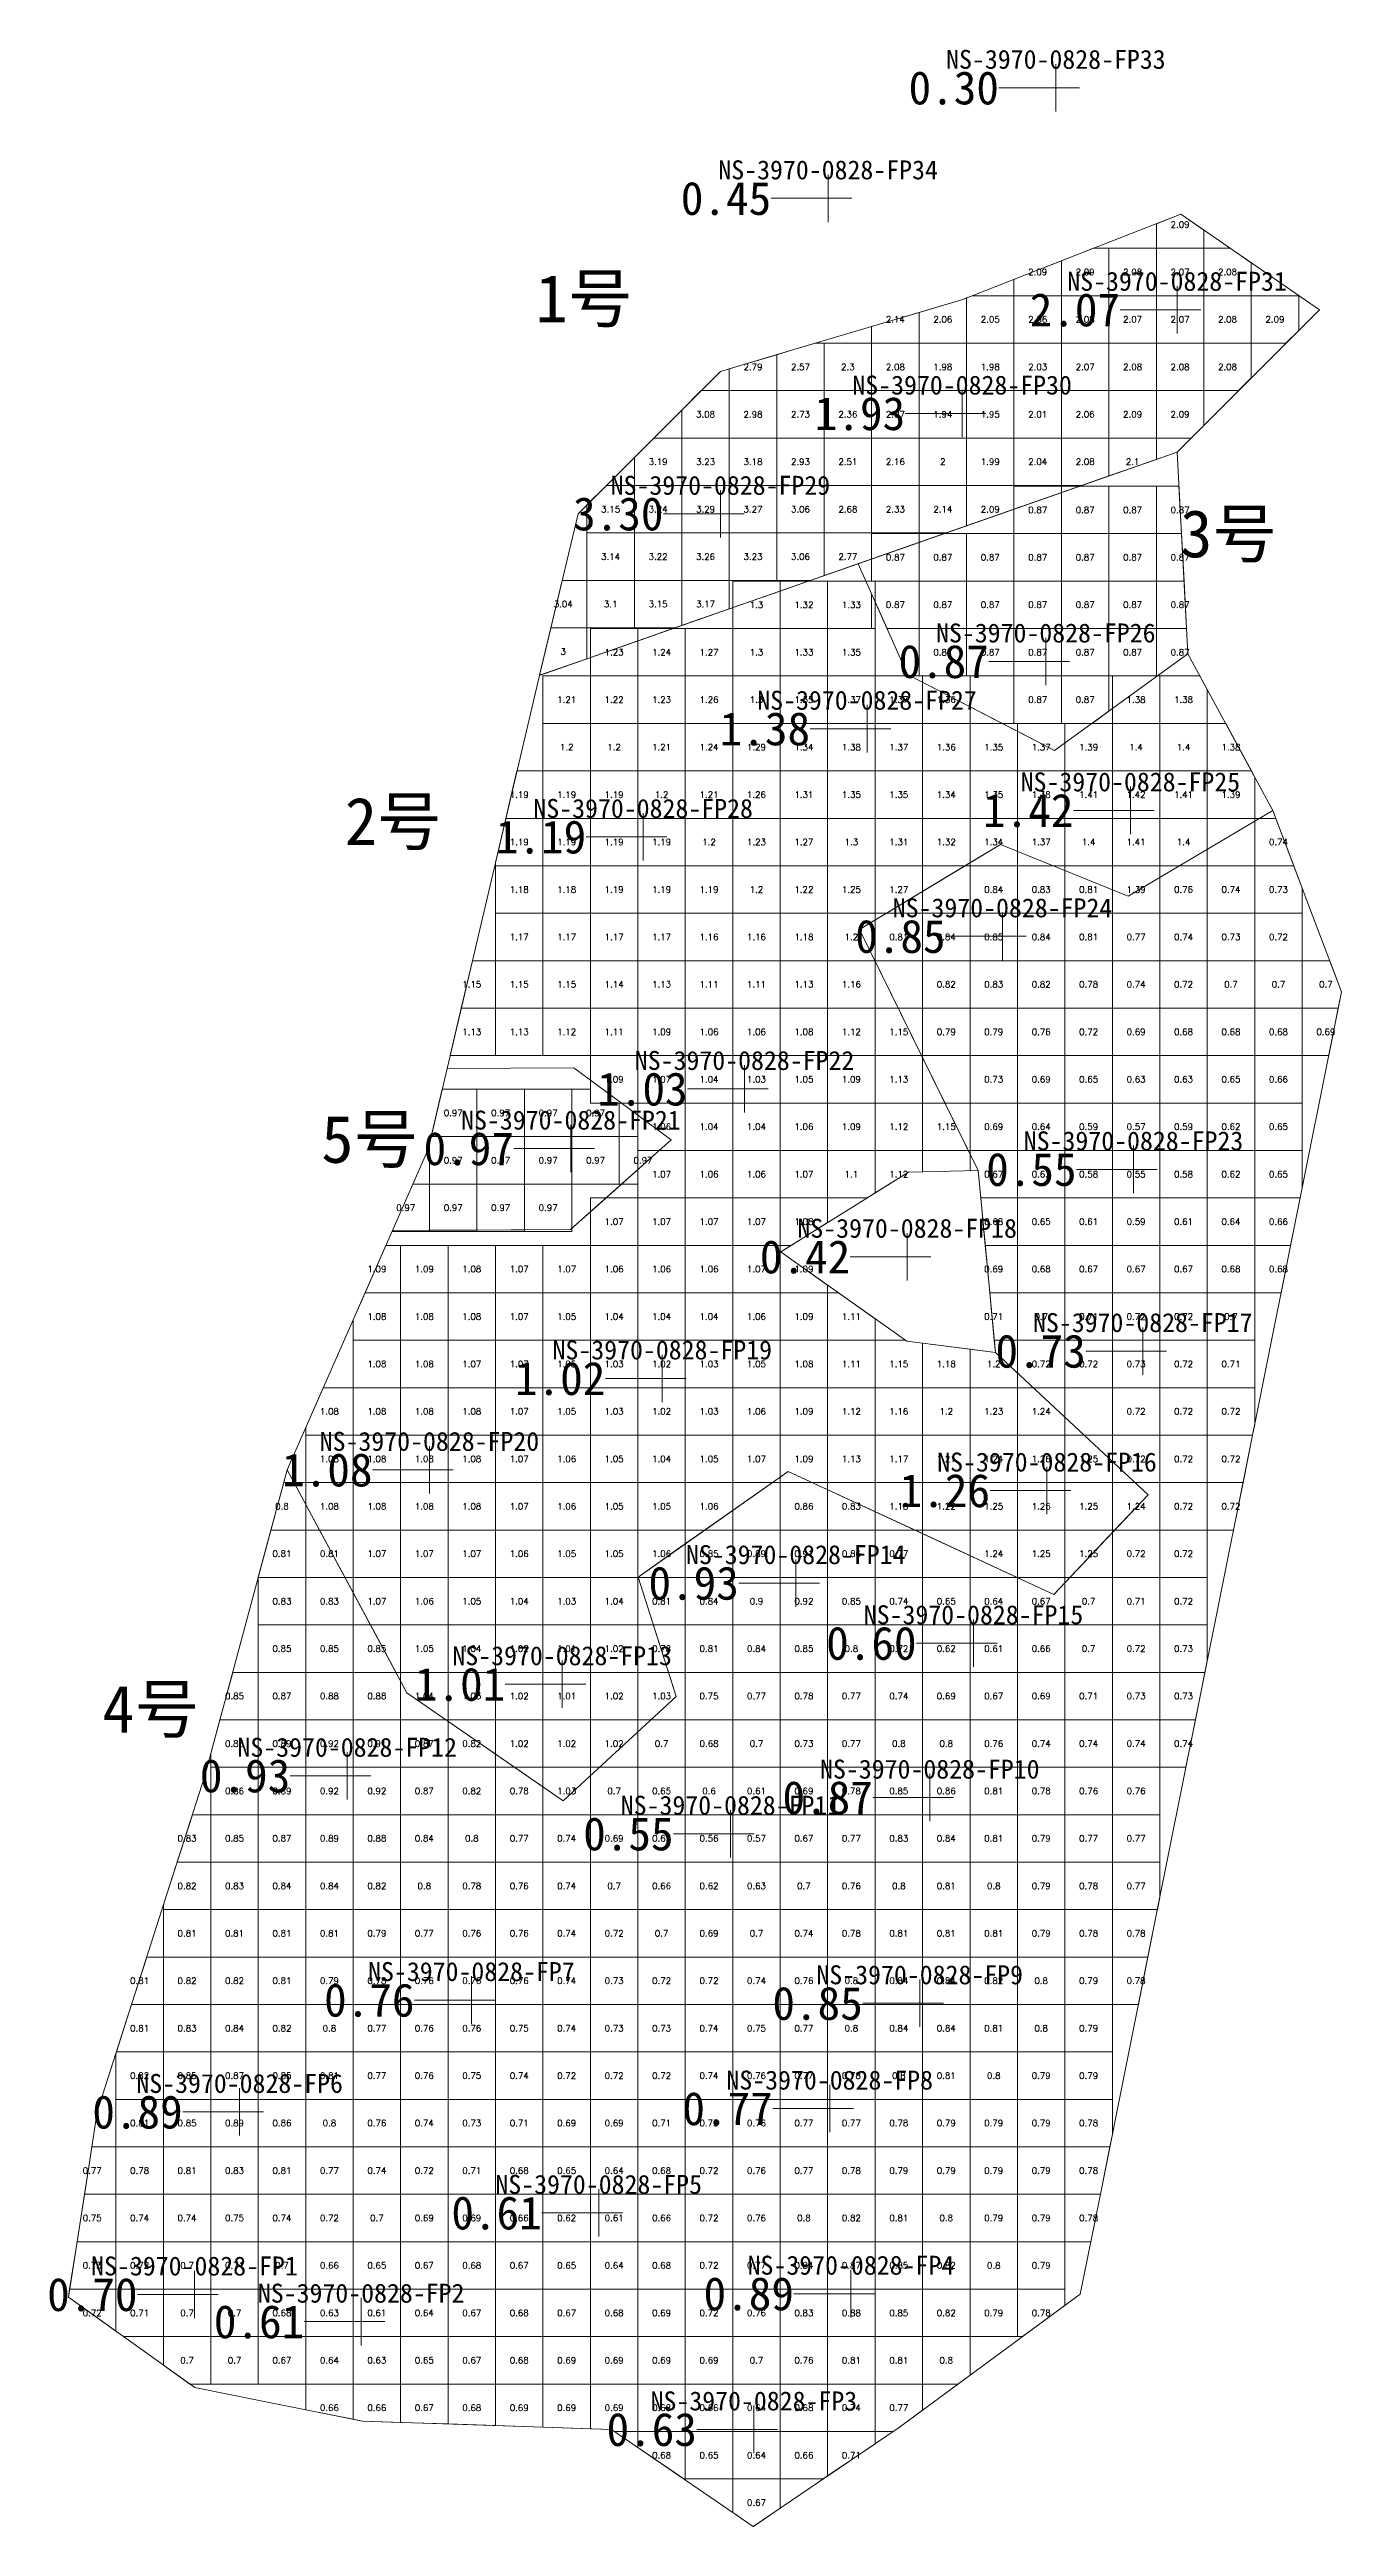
# Model space of a CAD drawing. Header units: inches. Extents: x 469978 to 470022, y 4349690 to 4349806.
# Drawn here: x 469977.7 to 470005, y 4349689.5 to 4349741.7 of the extents above; entities that cross this region are included whole.
import ezdxf
from ezdxf.enums import TextEntityAlignment as Align

# ---------------------------------------------------------------- set-up
doc = ezdxf.new("R2010")
doc.units = ezdxf.units.IN
doc.header["$MEASUREMENT"] = 0
for name, color, linetype, lineweight in [('0.500-1.000', 7, 'Continuous', 0), ('1.000-1.500', 7, 'Continuous', 0), ('3.000-999.000', 7, 'Continuous', 0), ('孔口文字', 7, 'Continuous', 0), ('点', 7, 'Continuous', 0), ('爆区方格网', 7, 'Continuous', 0), ('线条', 7, 'Continuous', 0), ('钻孔', 7, 'Continuous', 0)]:
    doc.layers.add(name, color=color, linetype=linetype, lineweight=lineweight)
doc.styles.add('3dmine_textStyle_1', font='txt.shx', dxfattribs={"height": 1, "bigfont": 'gbcbig.shx'})
doc.styles.add('3dmine_textStyle_2', font='宋体.ttf', dxfattribs={"height": 1})
doc.styles.add('3dmine_textStyle_3', font='simsunb.ttf', dxfattribs={"height": 1})

msp = doc.modelspace()

# ---------------------------------------------------------------- texts
at = {"color": 1, "linetype": 'Continuous', "lineweight": 0, "true_color": 0xff0000, "style": '3dmine_textStyle_1'}
for s, height, p in [('2.09', 0.1333, (470001.561, 4349738.06, 3971.029)), ('2.09', 0.1333, (469998.561, 4349737.06, 3971.029)), ('2.09', 0.1333, (469999.561, 4349737.06, 3971.029)), ('2.08', 0.1333, (470000.561, 4349737.06, 3971.029)), ('2.07', 0.1333, (470001.561, 4349737.06, 3971.029)), ('2.08', 0.1333, (470002.561, 4349737.06, 3971.029)), ('2.14', 0.1333, (469995.561, 4349736.06, 3971.029)), ('2.06', 0.1333, (469996.561, 4349736.06, 3971.029)), ('2.05', 0.1333, (469997.561, 4349736.06, 3971.029)), ('2.06', 0.1333, (469998.561, 4349736.06, 3971.029)), ('2.08', 0.1333, (469999.561, 4349736.06, 3971.029)), ('2.07', 0.1333, (470000.561, 4349736.06, 3971.029)), ('2.07', 0.1333, (470001.561, 4349736.06, 3971.029)), ('2.08', 0.1333, (470002.561, 4349736.06, 3971.029)), ('2.09', 0.1333, (470003.561, 4349736.06, 3971.029)), ('2.79', 0.1333, (469992.561, 4349735.06, 3971.029)), ('2.57', 0.1333, (469993.561, 4349735.06, 3971.029)), ('2.3', 0.1333, (469994.561, 4349735.06, 3971.029)), ('2.08', 0.1333, (469995.561, 4349735.06, 3971.029)), ('1.98', 0.1333, (469996.561, 4349735.06, 3971.029)), ('1.98', 0.1333, (469997.561, 4349735.06, 3971.029)), ('2.03', 0.1333, (469998.561, 4349735.06, 3971.029)), ('2.07', 0.1333, (469999.561, 4349735.06, 3971.029)), ('2.08', 0.1333, (470000.561, 4349735.06, 3971.029)), ('2.08', 0.1333, (470001.561, 4349735.06, 3971.029)), ('2.08', 0.1333, (470002.561, 4349735.06, 3971.029)), ('3.08', 0.1333, (469991.561, 4349734.06, 3971.029)), ('2.98', 0.1333, (469992.561, 4349734.06, 3971.029)), ('2.73', 0.1333, (469993.561, 4349734.06, 3971.029)), ('2.36', 0.1333, (469994.561, 4349734.06, 3971.029)), ('2.07', 0.1333, (469995.561, 4349734.06, 3971.029)), ('1.94', 0.1333, (469996.561, 4349734.06, 3971.029)), ('1.95', 0.1333, (469997.561, 4349734.06, 3971.029)), ('2.01', 0.1333, (469998.561, 4349734.06, 3971.029)), ('2.06', 0.1333, (469999.561, 4349734.06, 3971.029)), ('2.09', 0.1333, (470000.561, 4349734.06, 3971.029)), ('2.09', 0.1333, (470001.561, 4349734.06, 3971.029)), ('3.19', 0.1333, (469990.561, 4349733.06, 3971.029)), ('3.23', 0.1333, (469991.561, 4349733.06, 3971.029)), ('3.18', 0.1333, (469992.561, 4349733.06, 3971.029)), ('2.93', 0.1333, (469993.561, 4349733.06, 3971.029)), ('2.51', 0.1333, (469994.561, 4349733.06, 3971.029)), ('2.16', 0.1333, (469995.561, 4349733.06, 3971.029)), ('2', 0.133, (469996.561, 4349733.06, 3971.029)), ('1.99', 0.1333, (469997.561, 4349733.06, 3971.029)), ('2.04', 0.1333, (469998.561, 4349733.06, 3971.029)), ('2.08', 0.1333, (469999.561, 4349733.06, 3971.029)), ('2.1', 0.1333, (470000.561, 4349733.06, 3971.029)), ('3.15', 0.1333, (469989.561, 4349732.06, 3971.029)), ('3.24', 0.1333, (469990.561, 4349732.06, 3971.029)), ('3.29', 0.1333, (469991.561, 4349732.06, 3971.029)), ('3.27', 0.1333, (469992.561, 4349732.06, 3971.029)), ('3.06', 0.1333, (469993.561, 4349732.06, 3971.029)), ('2.68', 0.1333, (469994.561, 4349732.06, 3971.029)), ('2.33', 0.1333, (469995.561, 4349732.06, 3971.029)), ('2.14', 0.1333, (469996.561, 4349732.06, 3971.029)), ('2.09', 0.1333, (469997.561, 4349732.06, 3971.029)), ('3.14', 0.1333, (469989.561, 4349731.06, 3971.029)), ('3.22', 0.1333, (469990.561, 4349731.06, 3971.029)), ('3.26', 0.1333, (469991.561, 4349731.06, 3971.029)), ('3.23', 0.1333, (469992.561, 4349731.06, 3971.029)), ('3.06', 0.1333, (469993.561, 4349731.06, 3971.029)), ('2.77', 0.1333, (469994.561, 4349731.06, 3971.029)), ('3.04', 0.1333, (469988.561, 4349730.06, 3971.029)), ('3.1', 0.1333, (469989.561, 4349730.06, 3971.029)), ('3.15', 0.1333, (469990.561, 4349730.06, 3971.029)), ('3.17', 0.1333, (469991.561, 4349730.06, 3971.029)), ('3', 0.133, (469988.561, 4349729.06, 3971.029))]:
    msp.add_text(s, height=height, dxfattribs=at).set_placement(p, align=Align.MIDDLE_CENTER)
at = {"color": 7, "linetype": 'Continuous', "lineweight": 0, "style": '3dmine_textStyle_2'}
for s, p in [('1号', (469987.978, 4349736.002, 1985.923)), ('3号', (470001.561, 4349731.046, 3970.648)), ('2号', (469983.958, 4349724.984, 1985.923)), ('5号', (469983.462, 4349718.284, 1985.923)), ('4号', (469978.847, 4349706.273, 1985.923))]:
    msp.add_text(s, height=1, dxfattribs=at).set_placement(p)
at = {"color": 4, "linetype": 'Continuous', "lineweight": 0, "true_color": 0x00ffff, "style": '3dmine_textStyle_1'}
for s, p in [('0.87', (469998.561, 4349732.046, 3970.648)), ('0.87', (469999.561, 4349732.046, 3970.648)), ('0.87', (470000.561, 4349732.046, 3970.648)), ('0.87', (470001.561, 4349732.046, 3970.648)), ('0.87', (469995.561, 4349731.046, 3970.648)), ('0.87', (469996.561, 4349731.046, 3970.648)), ('0.87', (469997.561, 4349731.046, 3970.648)), ('0.87', (469998.561, 4349731.046, 3970.648)), ('0.87', (469999.561, 4349731.046, 3970.648)), ('0.87', (470000.561, 4349731.046, 3970.648)), ('0.87', (470001.561, 4349731.046, 3970.648)), ('0.87', (469995.561, 4349730.046, 3970.648)), ('0.87', (469996.561, 4349730.046, 3970.648)), ('0.87', (469997.561, 4349730.046, 3970.648)), ('0.87', (469998.561, 4349730.046, 3970.648)), ('0.87', (469999.561, 4349730.046, 3970.648)), ('0.87', (470000.561, 4349730.046, 3970.648)), ('0.87', (470001.561, 4349730.046, 3970.648)), ('0.87', (469996.561, 4349729.046, 3970.648)), ('0.87', (469997.561, 4349729.046, 3970.648)), ('0.87', (469998.561, 4349729.046, 3970.648)), ('0.87', (469999.561, 4349729.046, 3970.648)), ('0.87', (470000.561, 4349729.046, 3970.648)), ('0.87', (470001.561, 4349729.046, 3970.648)), ('0.87', (469998.561, 4349728.046, 3970.648)), ('0.87', (469999.561, 4349728.046, 3970.648)), ('0.74', (470003.634, 4349725.045, 3969.894)), ('0.84', (469997.634, 4349724.045, 3969.894)), ('0.83', (469998.634, 4349724.045, 3969.894)), ('0.81', (469999.634, 4349724.045, 3969.894)), ('0.76', (470001.634, 4349724.045, 3969.894)), ('0.74', (470002.634, 4349724.045, 3969.894)), ('0.73', (470003.634, 4349724.045, 3969.894)), ('0.81', (469995.634, 4349723.045, 3969.894)), ('0.84', (469996.634, 4349723.045, 3969.894)), ('0.85', (469997.634, 4349723.045, 3969.894)), ('0.84', (469998.634, 4349723.045, 3969.894)), ('0.81', (469999.634, 4349723.045, 3969.894)), ('0.77', (470000.634, 4349723.045, 3969.894)), ('0.74', (470001.634, 4349723.045, 3969.894)), ('0.73', (470002.634, 4349723.045, 3969.894)), ('0.72', (470003.634, 4349723.045, 3969.894)), ('0.82', (469996.634, 4349722.045, 3969.894)), ('0.83', (469997.634, 4349722.045, 3969.894)), ('0.82', (469998.634, 4349722.045, 3969.894)), ('0.78', (469999.634, 4349722.045, 3969.894)), ('0.74', (470000.634, 4349722.045, 3969.894)), ('0.72', (470001.634, 4349722.045, 3969.894)), ('0.7', (470002.634, 4349722.045, 3969.894)), ('0.7', (470003.634, 4349722.045, 3969.894)), ('0.7', (470004.634, 4349722.045, 3969.894)), ('0.79', (469996.634, 4349721.045, 3969.894)), ('0.79', (469997.634, 4349721.045, 3969.894)), ('0.76', (469998.634, 4349721.045, 3969.894)), ('0.72', (469999.634, 4349721.045, 3969.894)), ('0.69', (470000.634, 4349721.045, 3969.894)), ('0.68', (470001.634, 4349721.045, 3969.894)), ('0.68', (470002.634, 4349721.045, 3969.894)), ('0.68', (470003.634, 4349721.045, 3969.894)), ('0.69', (470004.634, 4349721.045, 3969.894)), ('0.73', (469997.634, 4349720.045, 3969.894)), ('0.69', (469998.634, 4349720.045, 3969.894)), ('0.65', (469999.634, 4349720.045, 3969.894)), ('0.63', (470000.634, 4349720.045, 3969.894)), ('0.63', (470001.634, 4349720.045, 3969.894)), ('0.65', (470002.634, 4349720.045, 3969.894)), ('0.66', (470003.634, 4349720.045, 3969.894)), ('0.97', (469986.243, 4349719.337, 3970.91)), ('0.97', (469987.243, 4349719.337, 3970.91)), ('0.97', (469988.243, 4349719.337, 3970.91)), ('0.97', (469989.243, 4349719.337, 3970.91)), ('0.69', (469997.634, 4349719.045, 3969.894)), ('0.64', (469998.634, 4349719.045, 3969.894)), ('0.59', (469999.634, 4349719.045, 3969.894)), ('0.57', (470000.634, 4349719.045, 3969.894)), ('0.59', (470001.634, 4349719.045, 3969.894)), ('0.62', (470002.634, 4349719.045, 3969.894)), ('0.65', (470003.634, 4349719.045, 3969.894)), ('0.97', (469986.243, 4349718.337, 3970.91)), ('0.97', (469987.243, 4349718.337, 3970.91)), ('0.97', (469988.243, 4349718.337, 3970.91)), ('0.97', (469989.243, 4349718.337, 3970.91)), ('0.97', (469990.243, 4349718.337, 3970.91)), ('0.67', (469997.634, 4349718.045, 3969.894)), ('0.63', (469998.634, 4349718.045, 3969.894)), ('0.58', (469999.634, 4349718.045, 3969.894)), ('0.55', (470000.634, 4349718.045, 3969.894)), ('0.58', (470001.634, 4349718.045, 3969.894)), ('0.62', (470002.634, 4349718.045, 3969.894)), ('0.65', (470003.634, 4349718.045, 3969.894)), ('0.97', (469985.243, 4349717.337, 3970.91)), ('0.97', (469986.243, 4349717.337, 3970.91)), ('0.97', (469987.243, 4349717.337, 3970.91)), ('0.97', (469988.243, 4349717.337, 3970.91)), ('0.68', (469997.634, 4349717.045, 3969.894)), ('0.65', (469998.634, 4349717.045, 3969.894)), ('0.61', (469999.634, 4349717.045, 3969.894)), ('0.59', (470000.634, 4349717.045, 3969.894)), ('0.61', (470001.634, 4349717.045, 3969.894)), ('0.64', (470002.634, 4349717.045, 3969.894)), ('0.66', (470003.634, 4349717.045, 3969.894)), ('0.69', (469997.634, 4349716.045, 3969.894)), ('0.68', (469998.634, 4349716.045, 3969.894)), ('0.67', (469999.634, 4349716.045, 3969.894)), ('0.67', (470000.634, 4349716.045, 3969.894)), ('0.67', (470001.634, 4349716.045, 3969.894)), ('0.68', (470002.634, 4349716.045, 3969.894)), ('0.68', (470003.634, 4349716.045, 3969.894)), ('0.71', (469997.634, 4349715.045, 3969.894)), ('0.7', (469998.634, 4349715.045, 3969.894)), ('0.71', (469999.634, 4349715.045, 3969.894)), ('0.72', (470000.634, 4349715.045, 3969.894)), ('0.72', (470001.634, 4349715.045, 3969.894)), ('0.7', (470002.634, 4349715.045, 3969.894)), ('0.72', (469998.634, 4349714.045, 3969.894)), ('0.72', (469999.634, 4349714.045, 3969.894)), ('0.73', (470000.634, 4349714.045, 3969.894)), ('0.72', (470001.634, 4349714.045, 3969.894)), ('0.71', (470002.634, 4349714.045, 3969.894)), ('0.72', (470000.634, 4349713.045, 3969.894)), ('0.72', (470001.634, 4349713.045, 3969.894)), ('0.72', (470002.634, 4349713.045, 3969.894)), ('0.72', (470000.634, 4349712.045, 3969.894)), ('0.72', (470001.634, 4349712.045, 3969.894)), ('0.72', (470002.634, 4349712.045, 3969.894)), ('0.8', (469982.634, 4349711.045, 3969.894)), ('0.86', (469993.634, 4349711.045, 3969.894)), ('0.83', (469994.634, 4349711.045, 3969.894)), ('0.72', (470001.634, 4349711.045, 3969.894)), ('0.72', (470002.634, 4349711.045, 3969.894)), ('0.81', (469982.634, 4349710.045, 3969.894)), ('0.81', (469983.634, 4349710.045, 3969.894)), ('0.85', (469991.634, 4349710.045, 3969.894)), ('0.89', (469992.634, 4349710.045, 3969.894)), ('0.91', (469993.634, 4349710.045, 3969.894)), ('0.86', (469994.634, 4349710.045, 3969.894)), ('0.77', (469995.634, 4349710.045, 3969.894)), ('0.72', (470000.634, 4349710.045, 3969.894)), ('0.72', (470001.634, 4349710.045, 3969.894)), ('0.83', (469982.634, 4349709.045, 3969.894)), ('0.83', (469983.634, 4349709.045, 3969.894)), ('0.81', (469990.634, 4349709.045, 3969.894)), ('0.84', (469991.634, 4349709.045, 3969.894)), ('0.9', (469992.634, 4349709.045, 3969.894)), ('0.92', (469993.634, 4349709.045, 3969.894)), ('0.85', (469994.634, 4349709.045, 3969.894)), ('0.74', (469995.634, 4349709.045, 3969.894)), ('0.65', (469996.634, 4349709.045, 3969.894)), ('0.64', (469997.634, 4349709.045, 3969.894)), ('0.67', (469998.634, 4349709.045, 3969.894)), ('0.7', (469999.634, 4349709.045, 3969.894)), ('0.71', (470000.634, 4349709.045, 3969.894)), ('0.72', (470001.634, 4349709.045, 3969.894)), ('0.85', (469982.634, 4349708.045, 3969.894)), ('0.85', (469983.634, 4349708.045, 3969.894)), ('0.85', (469984.634, 4349708.045, 3969.894)), ('0.78', (469990.634, 4349708.045, 3969.894)), ('0.81', (469991.634, 4349708.045, 3969.894)), ('0.84', (469992.634, 4349708.045, 3969.894)), ('0.85', (469993.634, 4349708.045, 3969.894)), ('0.8', (469994.634, 4349708.045, 3969.894)), ('0.72', (469995.634, 4349708.045, 3969.894)), ('0.62', (469996.634, 4349708.045, 3969.894)), ('0.61', (469997.634, 4349708.045, 3969.894)), ('0.66', (469998.634, 4349708.045, 3969.894)), ('0.7', (469999.634, 4349708.045, 3969.894)), ('0.72', (470000.634, 4349708.045, 3969.894)), ('0.73', (470001.634, 4349708.045, 3969.894)), ('0.85', (469981.634, 4349707.045, 3969.894)), ('0.87', (469982.634, 4349707.045, 3969.894)), ('0.88', (469983.634, 4349707.045, 3969.894)), ('0.88', (469984.634, 4349707.045, 3969.894)), ('0.75', (469991.634, 4349707.045, 3969.894)), ('0.77', (469992.634, 4349707.045, 3969.894)), ('0.78', (469993.634, 4349707.045, 3969.894)), ('0.77', (469994.634, 4349707.045, 3969.894)), ('0.74', (469995.634, 4349707.045, 3969.894)), ('0.69', (469996.634, 4349707.045, 3969.894)), ('0.67', (469997.634, 4349707.045, 3969.894)), ('0.69', (469998.634, 4349707.045, 3969.894)), ('0.71', (469999.634, 4349707.045, 3969.894)), ('0.73', (470000.634, 4349707.045, 3969.894)), ('0.73', (470001.634, 4349707.045, 3969.894)), ('0.86', (469981.634, 4349706.045, 3969.894)), ('0.89', (469982.634, 4349706.045, 3969.894)), ('0.92', (469983.634, 4349706.045, 3969.894)), ('0.91', (469984.634, 4349706.045, 3969.894)), ('0.87', (469985.634, 4349706.045, 3969.894)), ('0.82', (469986.634, 4349706.045, 3969.894)), ('0.7', (469990.634, 4349706.045, 3969.894)), ('0.68', (469991.634, 4349706.045, 3969.894)), ('0.7', (469992.634, 4349706.045, 3969.894)), ('0.73', (469993.634, 4349706.045, 3969.894)), ('0.77', (469994.634, 4349706.045, 3969.894)), ('0.8', (469995.634, 4349706.045, 3969.894)), ('0.8', (469996.634, 4349706.045, 3969.894)), ('0.76', (469997.634, 4349706.045, 3969.894)), ('0.74', (469998.634, 4349706.045, 3969.894)), ('0.74', (469999.634, 4349706.045, 3969.894)), ('0.74', (470000.634, 4349706.045, 3969.894)), ('0.74', (470001.634, 4349706.045, 3969.894)), ('0.86', (469981.634, 4349705.045, 3969.894)), ('0.89', (469982.634, 4349705.045, 3969.894)), ('0.92', (469983.634, 4349705.045, 3969.894)), ('0.92', (469984.634, 4349705.045, 3969.894)), ('0.87', (469985.634, 4349705.045, 3969.894)), ('0.82', (469986.634, 4349705.045, 3969.894)), ('0.78', (469987.634, 4349705.045, 3969.894)), ('0.7', (469989.634, 4349705.045, 3969.894)), ('0.65', (469990.634, 4349705.045, 3969.894)), ('0.6', (469991.634, 4349705.045, 3969.894)), ('0.61', (469992.634, 4349705.045, 3969.894)), ('0.69', (469993.634, 4349705.045, 3969.894)), ('0.78', (469994.634, 4349705.045, 3969.894)), ('0.85', (469995.634, 4349705.045, 3969.894)), ('0.86', (469996.634, 4349705.045, 3969.894)), ('0.81', (469997.634, 4349705.045, 3969.894)), ('0.78', (469998.634, 4349705.045, 3969.894)), ('0.76', (469999.634, 4349705.045, 3969.894)), ('0.76', (470000.634, 4349705.045, 3969.894)), ('0.83', (469980.634, 4349704.045, 3969.894)), ('0.85', (469981.634, 4349704.045, 3969.894)), ('0.87', (469982.634, 4349704.045, 3969.894)), ('0.89', (469983.634, 4349704.045, 3969.894)), ('0.88', (469984.634, 4349704.045, 3969.894)), ('0.84', (469985.634, 4349704.045, 3969.894)), ('0.8', (469986.634, 4349704.045, 3969.894)), ('0.77', (469987.634, 4349704.045, 3969.894)), ('0.74', (469988.634, 4349704.045, 3969.894)), ('0.69', (469989.634, 4349704.045, 3969.894)), ('0.63', (469990.634, 4349704.045, 3969.894)), ('0.56', (469991.634, 4349704.045, 3969.894)), ('0.57', (469992.634, 4349704.045, 3969.894)), ('0.67', (469993.634, 4349704.045, 3969.894)), ('0.77', (469994.634, 4349704.045, 3969.894)), ('0.83', (469995.634, 4349704.045, 3969.894)), ('0.84', (469996.634, 4349704.045, 3969.894)), ('0.81', (469997.634, 4349704.045, 3969.894)), ('0.79', (469998.634, 4349704.045, 3969.894)), ('0.77', (469999.634, 4349704.045, 3969.894)), ('0.77', (470000.634, 4349704.045, 3969.894)), ('0.82', (469980.634, 4349703.045, 3969.894)), ('0.83', (469981.634, 4349703.045, 3969.894)), ('0.84', (469982.634, 4349703.045, 3969.894)), ('0.84', (469983.634, 4349703.045, 3969.894)), ('0.82', (469984.634, 4349703.045, 3969.894)), ('0.8', (469985.634, 4349703.045, 3969.894)), ('0.78', (469986.634, 4349703.045, 3969.894)), ('0.76', (469987.634, 4349703.045, 3969.894)), ('0.74', (469988.634, 4349703.045, 3969.894)), ('0.7', (469989.634, 4349703.045, 3969.894)), ('0.66', (469990.634, 4349703.045, 3969.894)), ('0.62', (469991.634, 4349703.045, 3969.894)), ('0.63', (469992.634, 4349703.045, 3969.894)), ('0.7', (469993.634, 4349703.045, 3969.894)), ('0.76', (469994.634, 4349703.045, 3969.894)), ('0.8', (469995.634, 4349703.045, 3969.894)), ('0.81', (469996.634, 4349703.045, 3969.894)), ('0.8', (469997.634, 4349703.045, 3969.894)), ('0.79', (469998.634, 4349703.045, 3969.894)), ('0.78', (469999.634, 4349703.045, 3969.894)), ('0.77', (470000.634, 4349703.045, 3969.894)), ('0.81', (469980.634, 4349702.045, 3969.894)), ('0.81', (469981.634, 4349702.045, 3969.894)), ('0.81', (469982.634, 4349702.045, 3969.894)), ('0.81', (469983.634, 4349702.045, 3969.894)), ('0.79', (469984.634, 4349702.045, 3969.894)), ('0.77', (469985.634, 4349702.045, 3969.894)), ('0.76', (469986.634, 4349702.045, 3969.894)), ('0.76', (469987.634, 4349702.045, 3969.894)), ('0.74', (469988.634, 4349702.045, 3969.894)), ('0.72', (469989.634, 4349702.045, 3969.894)), ('0.7', (469990.634, 4349702.045, 3969.894)), ('0.69', (469991.634, 4349702.045, 3969.894)), ('0.7', (469992.634, 4349702.045, 3969.894)), ('0.74', (469993.634, 4349702.045, 3969.894)), ('0.78', (469994.634, 4349702.045, 3969.894)), ('0.81', (469995.634, 4349702.045, 3969.894)), ('0.81', (469996.634, 4349702.045, 3969.894)), ('0.81', (469997.634, 4349702.045, 3969.894)), ('0.79', (469998.634, 4349702.045, 3969.894)), ('0.78', (469999.634, 4349702.045, 3969.894)), ('0.78', (470000.634, 4349702.045, 3969.894)), ('0.81', (469979.634, 4349701.045, 3969.894)), ('0.82', (469980.634, 4349701.045, 3969.894)), ('0.82', (469981.634, 4349701.045, 3969.894)), ('0.81', (469982.634, 4349701.045, 3969.894)), ('0.79', (469983.634, 4349701.045, 3969.894)), ('0.78', (469984.634, 4349701.045, 3969.894)), ('0.76', (469985.634, 4349701.045, 3969.894)), ('0.76', (469986.634, 4349701.045, 3969.894)), ('0.76', (469987.634, 4349701.045, 3969.894)), ('0.74', (469988.634, 4349701.045, 3969.894)), ('0.73', (469989.634, 4349701.045, 3969.894)), ('0.72', (469990.634, 4349701.045, 3969.894)), ('0.72', (469991.634, 4349701.045, 3969.894)), ('0.74', (469992.634, 4349701.045, 3969.894)), ('0.76', (469993.634, 4349701.045, 3969.894)), ('0.8', (469994.634, 4349701.045, 3969.894)), ('0.84', (469995.634, 4349701.045, 3969.894)), ('0.84', (469996.634, 4349701.045, 3969.894)), ('0.82', (469997.634, 4349701.045, 3969.894)), ('0.8', (469998.634, 4349701.045, 3969.894)), ('0.79', (469999.634, 4349701.045, 3969.894)), ('0.78', (470000.634, 4349701.045, 3969.894)), ('0.81', (469979.634, 4349700.045, 3969.894)), ('0.83', (469980.634, 4349700.045, 3969.894)), ('0.84', (469981.634, 4349700.045, 3969.894)), ('0.82', (469982.634, 4349700.045, 3969.894)), ('0.8', (469983.634, 4349700.045, 3969.894)), ('0.77', (469984.634, 4349700.045, 3969.894)), ('0.76', (469985.634, 4349700.045, 3969.894)), ('0.76', (469986.634, 4349700.045, 3969.894)), ('0.75', (469987.634, 4349700.045, 3969.894)), ('0.74', (469988.634, 4349700.045, 3969.894)), ('0.73', (469989.634, 4349700.045, 3969.894)), ('0.73', (469990.634, 4349700.045, 3969.894)), ('0.74', (469991.634, 4349700.045, 3969.894)), ('0.75', (469992.634, 4349700.045, 3969.894)), ('0.77', (469993.634, 4349700.045, 3969.894)), ('0.8', (469994.634, 4349700.045, 3969.894)), ('0.84', (469995.634, 4349700.045, 3969.894)), ('0.84', (469996.634, 4349700.045, 3969.894)), ('0.81', (469997.634, 4349700.045, 3969.894)), ('0.8', (469998.634, 4349700.045, 3969.894)), ('0.79', (469999.634, 4349700.045, 3969.894)), ('0.82', (469979.634, 4349699.045, 3969.894)), ('0.85', (469980.634, 4349699.045, 3969.894)), ('0.87', (469981.634, 4349699.045, 3969.894)), ('0.85', (469982.634, 4349699.045, 3969.894)), ('0.81', (469983.634, 4349699.045, 3969.894)), ('0.77', (469984.634, 4349699.045, 3969.894)), ('0.76', (469985.634, 4349699.045, 3969.894)), ('0.75', (469986.634, 4349699.045, 3969.894)), ('0.74', (469987.634, 4349699.045, 3969.894)), ('0.72', (469988.634, 4349699.045, 3969.894)), ('0.72', (469989.634, 4349699.045, 3969.894)), ('0.72', (469990.634, 4349699.045, 3969.894)), ('0.74', (469991.634, 4349699.045, 3969.894)), ('0.76', (469992.634, 4349699.045, 3969.894)), ('0.77', (469993.634, 4349699.045, 3969.894)), ('0.78', (469994.634, 4349699.045, 3969.894)), ('0.8', (469995.634, 4349699.045, 3969.894)), ('0.81', (469996.634, 4349699.045, 3969.894)), ('0.8', (469997.634, 4349699.045, 3969.894)), ('0.79', (469998.634, 4349699.045, 3969.894)), ('0.79', (469999.634, 4349699.045, 3969.894)), ('0.81', (469979.634, 4349698.045, 3969.894)), ('0.85', (469980.634, 4349698.045, 3969.894)), ('0.89', (469981.634, 4349698.045, 3969.894)), ('0.86', (469982.634, 4349698.045, 3969.894)), ('0.8', (469983.634, 4349698.045, 3969.894)), ('0.76', (469984.634, 4349698.045, 3969.894)), ('0.74', (469985.634, 4349698.045, 3969.894)), ('0.73', (469986.634, 4349698.045, 3969.894)), ('0.71', (469987.634, 4349698.045, 3969.894)), ('0.69', (469988.634, 4349698.045, 3969.894)), ('0.69', (469989.634, 4349698.045, 3969.894)), ('0.71', (469990.634, 4349698.045, 3969.894)), ('0.73', (469991.634, 4349698.045, 3969.894)), ('0.76', (469992.634, 4349698.045, 3969.894)), ('0.77', (469993.634, 4349698.045, 3969.894)), ('0.77', (469994.634, 4349698.045, 3969.894)), ('0.78', (469995.634, 4349698.045, 3969.894)), ('0.79', (469996.634, 4349698.045, 3969.894)), ('0.79', (469997.634, 4349698.045, 3969.894)), ('0.79', (469998.634, 4349698.045, 3969.894)), ('0.78', (469999.634, 4349698.045, 3969.894)), ('0.77', (469978.634, 4349697.045, 3969.894)), ('0.78', (469979.634, 4349697.045, 3969.894)), ('0.81', (469980.634, 4349697.045, 3969.894)), ('0.83', (469981.634, 4349697.045, 3969.894)), ('0.81', (469982.634, 4349697.045, 3969.894)), ('0.77', (469983.634, 4349697.045, 3969.894)), ('0.74', (469984.634, 4349697.045, 3969.894)), ('0.72', (469985.634, 4349697.045, 3969.894)), ('0.71', (469986.634, 4349697.045, 3969.894)), ('0.68', (469987.634, 4349697.045, 3969.894)), ('0.65', (469988.634, 4349697.045, 3969.894)), ('0.64', (469989.634, 4349697.045, 3969.894)), ('0.68', (469990.634, 4349697.045, 3969.894)), ('0.72', (469991.634, 4349697.045, 3969.894)), ('0.76', (469992.634, 4349697.045, 3969.894)), ('0.77', (469993.634, 4349697.045, 3969.894)), ('0.78', (469994.634, 4349697.045, 3969.894)), ('0.79', (469995.634, 4349697.045, 3969.894)), ('0.79', (469996.634, 4349697.045, 3969.894)), ('0.79', (469997.634, 4349697.045, 3969.894)), ('0.79', (469998.634, 4349697.045, 3969.894)), ('0.78', (469999.634, 4349697.045, 3969.894)), ('0.75', (469978.634, 4349696.045, 3969.894)), ('0.74', (469979.634, 4349696.045, 3969.894)), ('0.74', (469980.634, 4349696.045, 3969.894)), ('0.75', (469981.634, 4349696.045, 3969.894)), ('0.74', (469982.634, 4349696.045, 3969.894)), ('0.72', (469983.634, 4349696.045, 3969.894)), ('0.7', (469984.634, 4349696.045, 3969.894)), ('0.69', (469985.634, 4349696.045, 3969.894)), ('0.69', (469986.634, 4349696.045, 3969.894)), ('0.66', (469987.634, 4349696.045, 3969.894)), ('0.62', (469988.634, 4349696.045, 3969.894)), ('0.61', (469989.634, 4349696.045, 3969.894)), ('0.66', (469990.634, 4349696.045, 3969.894)), ('0.72', (469991.634, 4349696.045, 3969.894)), ('0.76', (469992.634, 4349696.045, 3969.894)), ('0.8', (469993.634, 4349696.045, 3969.894)), ('0.82', (469994.634, 4349696.045, 3969.894)), ('0.81', (469995.634, 4349696.045, 3969.894)), ('0.8', (469996.634, 4349696.045, 3969.894)), ('0.79', (469997.634, 4349696.045, 3969.894)), ('0.79', (469998.634, 4349696.045, 3969.894)), ('0.78', (469999.634, 4349696.045, 3969.894)), ('0.73', (469978.634, 4349695.045, 3969.894)), ('0.72', (469979.634, 4349695.045, 3969.894)), ('0.7', (469980.634, 4349695.045, 3969.894)), ('0.71', (469981.634, 4349695.045, 3969.894)), ('0.7', (469982.634, 4349695.045, 3969.894)), ('0.66', (469983.634, 4349695.045, 3969.894)), ('0.65', (469984.634, 4349695.045, 3969.894)), ('0.67', (469985.634, 4349695.045, 3969.894)), ('0.68', (469986.634, 4349695.045, 3969.894)), ('0.67', (469987.634, 4349695.045, 3969.894)), ('0.65', (469988.634, 4349695.045, 3969.894)), ('0.64', (469989.634, 4349695.045, 3969.894)), ('0.68', (469990.634, 4349695.045, 3969.894)), ('0.72', (469991.634, 4349695.045, 3969.894)), ('0.77', (469992.634, 4349695.045, 3969.894)), ('0.84', (469993.634, 4349695.045, 3969.894)), ('0.87', (469994.634, 4349695.045, 3969.894)), ('0.85', (469995.634, 4349695.045, 3969.894)), ('0.82', (469996.634, 4349695.045, 3969.894)), ('0.8', (469997.634, 4349695.045, 3969.894)), ('0.79', (469998.634, 4349695.045, 3969.894)), ('0.72', (469978.634, 4349694.045, 3969.894)), ('0.71', (469979.634, 4349694.045, 3969.894)), ('0.7', (469980.634, 4349694.045, 3969.894)), ('0.7', (469981.634, 4349694.045, 3969.894)), ('0.68', (469982.634, 4349694.045, 3969.894)), ('0.63', (469983.634, 4349694.045, 3969.894)), ('0.61', (469984.634, 4349694.045, 3969.894)), ('0.64', (469985.634, 4349694.045, 3969.894)), ('0.67', (469986.634, 4349694.045, 3969.894)), ('0.68', (469987.634, 4349694.045, 3969.894)), ('0.67', (469988.634, 4349694.045, 3969.894)), ('0.68', (469989.634, 4349694.045, 3969.894)), ('0.69', (469990.634, 4349694.045, 3969.894)), ('0.72', (469991.634, 4349694.045, 3969.894)), ('0.76', (469992.634, 4349694.045, 3969.894)), ('0.83', (469993.634, 4349694.045, 3969.894)), ('0.88', (469994.634, 4349694.045, 3969.894)), ('0.85', (469995.634, 4349694.045, 3969.894)), ('0.82', (469996.634, 4349694.045, 3969.894)), ('0.79', (469997.634, 4349694.045, 3969.894)), ('0.78', (469998.634, 4349694.045, 3969.894)), ('0.7', (469980.634, 4349693.045, 3969.894)), ('0.7', (469981.634, 4349693.045, 3969.894)), ('0.67', (469982.634, 4349693.045, 3969.894)), ('0.64', (469983.634, 4349693.045, 3969.894)), ('0.63', (469984.634, 4349693.045, 3969.894)), ('0.65', (469985.634, 4349693.045, 3969.894)), ('0.67', (469986.634, 4349693.045, 3969.894)), ('0.68', (469987.634, 4349693.045, 3969.894)), ('0.69', (469988.634, 4349693.045, 3969.894)), ('0.69', (469989.634, 4349693.045, 3969.894)), ('0.69', (469990.634, 4349693.045, 3969.894)), ('0.69', (469991.634, 4349693.045, 3969.894)), ('0.7', (469992.634, 4349693.045, 3969.894)), ('0.76', (469993.634, 4349693.045, 3969.894)), ('0.81', (469994.634, 4349693.045, 3969.894)), ('0.81', (469995.634, 4349693.045, 3969.894)), ('0.8', (469996.634, 4349693.045, 3969.894)), ('0.66', (469983.634, 4349692.045, 3969.894)), ('0.66', (469984.634, 4349692.045, 3969.894)), ('0.67', (469985.634, 4349692.045, 3969.894)), ('0.68', (469986.634, 4349692.045, 3969.894)), ('0.69', (469987.634, 4349692.045, 3969.894)), ('0.69', (469988.634, 4349692.045, 3969.894)), ('0.69', (469989.634, 4349692.045, 3969.894)), ('0.68', (469990.634, 4349692.045, 3969.894)), ('0.66', (469991.634, 4349692.045, 3969.894)), ('0.64', (469992.634, 4349692.045, 3969.894)), ('0.68', (469993.634, 4349692.045, 3969.894)), ('0.74', (469994.634, 4349692.045, 3969.894)), ('0.77', (469995.634, 4349692.045, 3969.894)), ('0.68', (469990.634, 4349691.045, 3969.894)), ('0.65', (469991.634, 4349691.045, 3969.894)), ('0.64', (469992.634, 4349691.045, 3969.894)), ('0.66', (469993.634, 4349691.045, 3969.894)), ('0.71', (469994.634, 4349691.045, 3969.894)), ('0.67', (469992.634, 4349690.045, 3969.894))]:
    msp.add_text(s, height=0.1333, dxfattribs=at).set_placement(p, align=Align.MIDDLE_CENTER)
at = {"color": 5, "linetype": 'Continuous', "lineweight": 0, "true_color": 0x0000ff, "style": '3dmine_textStyle_1'}
for s, p in [('1.3', (469992.634, 4349730.045, 3971.003)), ('1.32', (469993.634, 4349730.045, 3971.003)), ('1.33', (469994.634, 4349730.045, 3971.003)), ('1.23', (469989.634, 4349729.045, 3971.003)), ('1.24', (469990.634, 4349729.045, 3971.003)), ('1.27', (469991.634, 4349729.045, 3971.003)), ('1.3', (469992.634, 4349729.045, 3971.003)), ('1.33', (469993.634, 4349729.045, 3971.003)), ('1.35', (469994.634, 4349729.045, 3971.003)), ('1.21', (469988.634, 4349728.045, 3971.003)), ('1.22', (469989.634, 4349728.045, 3971.003)), ('1.23', (469990.634, 4349728.045, 3971.003)), ('1.26', (469991.634, 4349728.045, 3971.003)), ('1.3', (469992.634, 4349728.045, 3971.003)), ('1.35', (469993.634, 4349728.045, 3971.003)), ('1.37', (469994.634, 4349728.045, 3971.003)), ('1.37', (469995.634, 4349728.045, 3971.003)), ('1.36', (469996.634, 4349728.045, 3971.003)), ('1.38', (470000.634, 4349728.045, 3971.003)), ('1.38', (470001.634, 4349728.045, 3971.003)), ('1.2', (469988.634, 4349727.045, 3971.003)), ('1.2', (469989.634, 4349727.045, 3971.003)), ('1.21', (469990.634, 4349727.045, 3971.003)), ('1.24', (469991.634, 4349727.045, 3971.003)), ('1.29', (469992.634, 4349727.045, 3971.003)), ('1.34', (469993.634, 4349727.045, 3971.003)), ('1.38', (469994.634, 4349727.045, 3971.003)), ('1.37', (469995.634, 4349727.045, 3971.003)), ('1.36', (469996.634, 4349727.045, 3971.003)), ('1.35', (469997.634, 4349727.045, 3971.003)), ('1.37', (469998.634, 4349727.045, 3971.003)), ('1.39', (469999.634, 4349727.045, 3971.003)), ('1.4', (470000.634, 4349727.045, 3971.003)), ('1.4', (470001.634, 4349727.045, 3971.003)), ('1.38', (470002.634, 4349727.045, 3971.003)), ('1.19', (469987.634, 4349726.045, 3971.003)), ('1.19', (469988.634, 4349726.045, 3971.003)), ('1.19', (469989.634, 4349726.045, 3971.003)), ('1.2', (469990.634, 4349726.045, 3971.003)), ('1.21', (469991.634, 4349726.045, 3971.003)), ('1.26', (469992.634, 4349726.045, 3971.003)), ('1.31', (469993.634, 4349726.045, 3971.003)), ('1.35', (469994.634, 4349726.045, 3971.003)), ('1.35', (469995.634, 4349726.045, 3971.003)), ('1.34', (469996.634, 4349726.045, 3971.003)), ('1.35', (469997.634, 4349726.045, 3971.003)), ('1.38', (469998.634, 4349726.045, 3971.003)), ('1.41', (469999.634, 4349726.045, 3971.003)), ('1.42', (470000.634, 4349726.045, 3971.003)), ('1.41', (470001.634, 4349726.045, 3971.003)), ('1.39', (470002.634, 4349726.045, 3971.003)), ('1.19', (469987.634, 4349725.045, 3971.003)), ('1.19', (469988.634, 4349725.045, 3971.003)), ('1.19', (469989.634, 4349725.045, 3971.003)), ('1.19', (469990.634, 4349725.045, 3971.003)), ('1.2', (469991.634, 4349725.045, 3971.003)), ('1.23', (469992.634, 4349725.045, 3971.003)), ('1.27', (469993.634, 4349725.045, 3971.003)), ('1.3', (469994.634, 4349725.045, 3971.003)), ('1.31', (469995.634, 4349725.045, 3971.003)), ('1.32', (469996.634, 4349725.045, 3971.003)), ('1.34', (469997.634, 4349725.045, 3971.003)), ('1.37', (469998.634, 4349725.045, 3971.003)), ('1.4', (469999.634, 4349725.045, 3971.003)), ('1.41', (470000.634, 4349725.045, 3971.003)), ('1.4', (470001.634, 4349725.045, 3971.003)), ('1.18', (469987.634, 4349724.045, 3971.003)), ('1.18', (469988.634, 4349724.045, 3971.003)), ('1.19', (469989.634, 4349724.045, 3971.003)), ('1.19', (469990.634, 4349724.045, 3971.003)), ('1.19', (469991.634, 4349724.045, 3971.003)), ('1.2', (469992.634, 4349724.045, 3971.003)), ('1.22', (469993.634, 4349724.045, 3971.003)), ('1.25', (469994.634, 4349724.045, 3971.003)), ('1.27', (469995.634, 4349724.045, 3971.003)), ('1.39', (470000.634, 4349724.045, 3971.003)), ('1.17', (469987.634, 4349723.045, 3971.003)), ('1.17', (469988.634, 4349723.045, 3971.003)), ('1.17', (469989.634, 4349723.045, 3971.003)), ('1.17', (469990.634, 4349723.045, 3971.003)), ('1.16', (469991.634, 4349723.045, 3971.003)), ('1.16', (469992.634, 4349723.045, 3971.003)), ('1.18', (469993.634, 4349723.045, 3971.003)), ('1.2', (469994.634, 4349723.045, 3971.003)), ('1.15', (469986.634, 4349722.045, 3971.003)), ('1.15', (469987.634, 4349722.045, 3971.003)), ('1.15', (469988.634, 4349722.045, 3971.003)), ('1.14', (469989.634, 4349722.045, 3971.003)), ('1.13', (469990.634, 4349722.045, 3971.003)), ('1.11', (469991.634, 4349722.045, 3971.003)), ('1.11', (469992.634, 4349722.045, 3971.003)), ('1.13', (469993.634, 4349722.045, 3971.003)), ('1.16', (469994.634, 4349722.045, 3971.003)), ('1.13', (469986.634, 4349721.045, 3971.003)), ('1.13', (469987.634, 4349721.045, 3971.003)), ('1.12', (469988.634, 4349721.045, 3971.003)), ('1.11', (469989.634, 4349721.045, 3971.003)), ('1.09', (469990.634, 4349721.045, 3971.003)), ('1.06', (469991.634, 4349721.045, 3971.003)), ('1.06', (469992.634, 4349721.045, 3971.003)), ('1.08', (469993.634, 4349721.045, 3971.003)), ('1.12', (469994.634, 4349721.045, 3971.003)), ('1.15', (469995.634, 4349721.045, 3971.003)), ('1.09', (469989.634, 4349720.045, 3971.003)), ('1.07', (469990.634, 4349720.045, 3971.003)), ('1.04', (469991.634, 4349720.045, 3971.003)), ('1.03', (469992.634, 4349720.045, 3971.003)), ('1.05', (469993.634, 4349720.045, 3971.003)), ('1.09', (469994.634, 4349720.045, 3971.003)), ('1.13', (469995.634, 4349720.045, 3971.003)), ('1.06', (469990.634, 4349719.045, 3971.003)), ('1.04', (469991.634, 4349719.045, 3971.003)), ('1.04', (469992.634, 4349719.045, 3971.003)), ('1.06', (469993.634, 4349719.045, 3971.003)), ('1.09', (469994.634, 4349719.045, 3971.003)), ('1.12', (469995.634, 4349719.045, 3971.003)), ('1.15', (469996.634, 4349719.045, 3971.003)), ('1.07', (469990.634, 4349718.045, 3971.003)), ('1.06', (469991.634, 4349718.045, 3971.003)), ('1.06', (469992.634, 4349718.045, 3971.003)), ('1.07', (469993.634, 4349718.045, 3971.003)), ('1.1', (469994.634, 4349718.045, 3971.003)), ('1.12', (469995.634, 4349718.045, 3971.003)), ('1.07', (469989.634, 4349717.045, 3971.003)), ('1.07', (469990.634, 4349717.045, 3971.003)), ('1.07', (469991.634, 4349717.045, 3971.003)), ('1.07', (469992.634, 4349717.045, 3971.003)), ('1.08', (469993.634, 4349717.045, 3971.003)), ('1.09', (469984.634, 4349716.045, 3971.003)), ('1.09', (469985.634, 4349716.045, 3971.003)), ('1.08', (469986.634, 4349716.045, 3971.003)), ('1.07', (469987.634, 4349716.045, 3971.003)), ('1.07', (469988.634, 4349716.045, 3971.003)), ('1.06', (469989.634, 4349716.045, 3971.003)), ('1.06', (469990.634, 4349716.045, 3971.003)), ('1.06', (469991.634, 4349716.045, 3971.003)), ('1.07', (469992.634, 4349716.045, 3971.003)), ('1.09', (469993.634, 4349716.045, 3971.003)), ('1.08', (469984.634, 4349715.045, 3971.003)), ('1.08', (469985.634, 4349715.045, 3971.003)), ('1.08', (469986.634, 4349715.045, 3971.003)), ('1.07', (469987.634, 4349715.045, 3971.003)), ('1.05', (469988.634, 4349715.045, 3971.003)), ('1.04', (469989.634, 4349715.045, 3971.003)), ('1.04', (469990.634, 4349715.045, 3971.003)), ('1.04', (469991.634, 4349715.045, 3971.003)), ('1.06', (469992.634, 4349715.045, 3971.003)), ('1.09', (469993.634, 4349715.045, 3971.003)), ('1.11', (469994.634, 4349715.045, 3971.003)), ('1.08', (469984.634, 4349714.045, 3971.003)), ('1.08', (469985.634, 4349714.045, 3971.003)), ('1.07', (469986.634, 4349714.045, 3971.003)), ('1.07', (469987.634, 4349714.045, 3971.003)), ('1.05', (469988.634, 4349714.045, 3971.003)), ('1.03', (469989.634, 4349714.045, 3971.003)), ('1.02', (469990.634, 4349714.045, 3971.003)), ('1.03', (469991.634, 4349714.045, 3971.003)), ('1.05', (469992.634, 4349714.045, 3971.003)), ('1.08', (469993.634, 4349714.045, 3971.003)), ('1.11', (469994.634, 4349714.045, 3971.003)), ('1.15', (469995.634, 4349714.045, 3971.003)), ('1.18', (469996.634, 4349714.045, 3971.003)), ('1.2', (469997.634, 4349714.045, 3971.003)), ('1.08', (469983.634, 4349713.045, 3971.003)), ('1.08', (469984.634, 4349713.045, 3971.003)), ('1.08', (469985.634, 4349713.045, 3971.003)), ('1.08', (469986.634, 4349713.045, 3971.003)), ('1.07', (469987.634, 4349713.045, 3971.003)), ('1.05', (469988.634, 4349713.045, 3971.003)), ('1.03', (469989.634, 4349713.045, 3971.003)), ('1.02', (469990.634, 4349713.045, 3971.003)), ('1.03', (469991.634, 4349713.045, 3971.003)), ('1.06', (469992.634, 4349713.045, 3971.003)), ('1.09', (469993.634, 4349713.045, 3971.003)), ('1.12', (469994.634, 4349713.045, 3971.003)), ('1.16', (469995.634, 4349713.045, 3971.003)), ('1.2', (469996.634, 4349713.045, 3971.003)), ('1.23', (469997.634, 4349713.045, 3971.003)), ('1.24', (469998.634, 4349713.045, 3971.003)), ('1.08', (469983.634, 4349712.045, 3971.003)), ('1.08', (469984.634, 4349712.045, 3971.003)), ('1.08', (469985.634, 4349712.045, 3971.003)), ('1.08', (469986.634, 4349712.045, 3971.003)), ('1.07', (469987.634, 4349712.045, 3971.003)), ('1.06', (469988.634, 4349712.045, 3971.003)), ('1.05', (469989.634, 4349712.045, 3971.003)), ('1.04', (469990.634, 4349712.045, 3971.003)), ('1.05', (469991.634, 4349712.045, 3971.003)), ('1.07', (469992.634, 4349712.045, 3971.003)), ('1.09', (469993.634, 4349712.045, 3971.003)), ('1.13', (469994.634, 4349712.045, 3971.003)), ('1.17', (469995.634, 4349712.045, 3971.003)), ('1.21', (469996.634, 4349712.045, 3971.003)), ('1.24', (469997.634, 4349712.045, 3971.003)), ('1.26', (469998.634, 4349712.045, 3971.003)), ('1.25', (469999.634, 4349712.045, 3971.003)), ('1.08', (469983.634, 4349711.045, 3971.003)), ('1.08', (469984.634, 4349711.045, 3971.003)), ('1.08', (469985.634, 4349711.045, 3971.003)), ('1.08', (469986.634, 4349711.045, 3971.003)), ('1.07', (469987.634, 4349711.045, 3971.003)), ('1.06', (469988.634, 4349711.045, 3971.003)), ('1.05', (469989.634, 4349711.045, 3971.003)), ('1.05', (469990.634, 4349711.045, 3971.003)), ('1.06', (469991.634, 4349711.045, 3971.003)), ('1.18', (469995.634, 4349711.045, 3971.003)), ('1.22', (469996.634, 4349711.045, 3971.003)), ('1.25', (469997.634, 4349711.045, 3971.003)), ('1.26', (469998.634, 4349711.045, 3971.003)), ('1.25', (469999.634, 4349711.045, 3971.003)), ('1.24', (470000.634, 4349711.045, 3971.003)), ('1.07', (469984.634, 4349710.045, 3971.003)), ('1.07', (469985.634, 4349710.045, 3971.003)), ('1.07', (469986.634, 4349710.045, 3971.003)), ('1.06', (469987.634, 4349710.045, 3971.003)), ('1.05', (469988.634, 4349710.045, 3971.003)), ('1.05', (469989.634, 4349710.045, 3971.003)), ('1.06', (469990.634, 4349710.045, 3971.003)), ('1.24', (469997.634, 4349710.045, 3971.003)), ('1.25', (469998.634, 4349710.045, 3971.003)), ('1.25', (469999.634, 4349710.045, 3971.003)), ('1.07', (469984.634, 4349709.045, 3971.003)), ('1.06', (469985.634, 4349709.045, 3971.003)), ('1.05', (469986.634, 4349709.045, 3971.003)), ('1.04', (469987.634, 4349709.045, 3971.003)), ('1.03', (469988.634, 4349709.045, 3971.003)), ('1.04', (469989.634, 4349709.045, 3971.003)), ('1.05', (469985.634, 4349708.045, 3971.003)), ('1.04', (469986.634, 4349708.045, 3971.003)), ('1.02', (469987.634, 4349708.045, 3971.003)), ('1.01', (469988.634, 4349708.045, 3971.003)), ('1.02', (469989.634, 4349708.045, 3971.003)), ('1.04', (469985.634, 4349707.045, 3971.003)), ('1.03', (469986.634, 4349707.045, 3971.003)), ('1.02', (469987.634, 4349707.045, 3971.003)), ('1.01', (469988.634, 4349707.045, 3971.003)), ('1.02', (469989.634, 4349707.045, 3971.003)), ('1.03', (469990.634, 4349707.045, 3971.003)), ('1.02', (469987.634, 4349706.045, 3971.003)), ('1.02', (469988.634, 4349706.045, 3971.003)), ('1.02', (469989.634, 4349706.045, 3971.003)), ('1.03', (469988.634, 4349705.045, 3971.003))]:
    msp.add_text(s, height=0.1333, dxfattribs=at).set_placement(p, align=Align.MIDDLE_CENTER)
at = {"layer": '孔口文字', "color": 138, "linetype": 'Continuous', "lineweight": 0, "true_color": 0x004c4c, "style": '3dmine_textStyle_3'}
for s, p in [('NS-3970-0828-FP33', (469998.944, 4349741.342, 3971.209)), ('NS-3970-0828-FP34', (469994.144, 4349739.013, 3971.001)), ('NS-3970-0828-FP31', (470001.497, 4349736.664, 3971.029)), ('NS-3970-0828-FP30', (469996.968, 4349734.477, 3971.006)), ('NS-3970-0828-FP29', (469991.874, 4349732.364, 3970.828)), ('NS-3970-0828-FP26', (469998.731, 4349729.252, 3970.648)), ('NS-3970-0828-FP27', (469994.964, 4349727.834, 3970.793)), ('NS-3970-0828-FP25', (470000.514, 4349726.113, 3970.611)), ('NS-3970-0828-FP28', (469990.246, 4349725.554, 3971.003)), ('NS-3970-0828-FP24', (469997.819, 4349723.459, 3970.581)), ('NS-3970-0828-FP22', (469992.383, 4349720.242, 3970.894)), ('NS-3970-0828-FP21', (469988.723, 4349718.985, 3970.91)), ('NS-3970-0828-FP23', (470000.58, 4349718.547, 3970.801)), ('NS-3970-0828-FP18', (469995.81, 4349716.705, 3970.722)), ('NS-3970-0828-FP17', (470000.775, 4349714.717, 3970.865)), ('NS-3970-0828-FP19', (469990.649, 4349714.141, 3970.77)), ('NS-3970-0828-FP20', (469985.742, 4349712.214, 3970.8)), ('NS-3970-0828-FP16', (469998.756, 4349711.778, 3970.548)), ('NS-3970-0828-FP14', (469993.462, 4349709.827, 3970.731)), ('NS-3970-0828-FP15', (469997.208, 4349708.56, 3970.633)), ('NS-3970-0828-FP13', (469988.539, 4349707.696, 3970.628)), ('NS-3970-0828-FP12', (469984.009, 4349705.766, 3970.937)), ('NS-3970-0828-FP10', (469996.287, 4349705.306, 3970.377)), ('NS-3970-0828-FP11', (469992.087, 4349704.544, 3970.664)), ('NS-3970-0828-FP7', (469986.626, 4349701.039, 3970.873)), ('NS-3970-0828-FP9', (469996.074, 4349700.971, 3969.894)), ('NS-3970-0828-FP6', (469981.742, 4349698.681, 3970.761)), ('NS-3970-0828-FP8', (469994.178, 4349698.752, 3970.144)), ('NS-3970-0828-FP5', (469989.309, 4349696.554, 3970.88)), ('NS-3970-0828-FP1', (469980.79, 4349694.834, 3970.546)), ('NS-3970-0828-FP4', (469994.624, 4349694.85, 3970.524)), ('NS-3970-0828-FP2', (469984.303, 4349694.261, 3970.68)), ('NS-3970-0828-FP3', (469992.579, 4349691.99, 3970.949))]:
    msp.add_text(s, height=0.4, dxfattribs=at).set_placement(p, align=Align.CENTER)
at = {"layer": '钻孔', "color": 8, "linetype": 'Continuous', "lineweight": 0, "true_color": 0x808080, "style": '3dmine_textStyle_3'}
for s, p in [('0.30', (469997.744, 4349740.942, 3971.209)), ('0.45', (469992.944, 4349738.613, 3971.001)), ('0.42', (469994.61, 4349716.305, 3970.722))]:
    msp.add_text(s, height=0.7, dxfattribs=at).set_placement(p, align=Align.MIDDLE_RIGHT)
at = {"layer": '钻孔', "color": 1, "linetype": 'Continuous', "lineweight": 0, "true_color": 0xff0000, "style": '3dmine_textStyle_3'}
for s, p in [('2.07', (470000.297, 4349736.264, 3971.029)), ('1.93', (469995.768, 4349734.077, 3971.006))]:
    msp.add_text(s, height=0.7, dxfattribs=at).set_placement(p, align=Align.MIDDLE_RIGHT)
at = {"layer": '钻孔', "color": 211, "linetype": 'Continuous', "lineweight": 0, "true_color": 0xff80ff, "style": '3dmine_textStyle_3'}
msp.add_text('3.30', height=0.7, dxfattribs=at).set_placement((469990.674, 4349731.964, 3970.828), align=Align.MIDDLE_RIGHT)
at = {"layer": '钻孔', "color": 4, "linetype": 'Continuous', "lineweight": 0, "true_color": 0x00ffff, "style": '3dmine_textStyle_3'}
for s, p in [('0.87', (469997.531, 4349728.852, 3970.648)), ('0.85', (469996.619, 4349723.059, 3970.581)), ('0.97', (469987.523, 4349718.585, 3970.91)), ('0.55', (469999.38, 4349718.147, 3970.801)), ('0.73', (469999.575, 4349714.317, 3970.865)), ('0.93', (469992.262, 4349709.427, 3970.731)), ('0.60', (469996.008, 4349708.16, 3970.633)), ('0.93', (469982.809, 4349705.366, 3970.937)), ('0.87', (469995.087, 4349704.906, 3970.377)), ('0.55', (469990.887, 4349704.144, 3970.664)), ('0.76', (469985.426, 4349700.639, 3970.873)), ('0.85', (469994.874, 4349700.571, 3969.894)), ('0.89', (469980.542, 4349698.281, 3970.761)), ('0.77', (469992.978, 4349698.352, 3970.144)), ('0.61', (469988.109, 4349696.154, 3970.88)), ('0.70', (469979.59, 4349694.434, 3970.546)), ('0.89', (469993.424, 4349694.45, 3970.524)), ('0.61', (469983.103, 4349693.861, 3970.68)), ('0.63', (469991.379, 4349691.59, 3970.949))]:
    msp.add_text(s, height=0.7, dxfattribs=at).set_placement(p, align=Align.MIDDLE_RIGHT)
at = {"layer": '钻孔', "color": 5, "linetype": 'Continuous', "lineweight": 0, "true_color": 0x0000ff, "style": '3dmine_textStyle_3'}
for s, p in [('1.38', (469993.764, 4349727.434, 3970.793)), ('1.42', (469999.314, 4349725.713, 3970.611)), ('1.19', (469989.046, 4349725.154, 3971.003)), ('1.03', (469991.183, 4349719.842, 3970.894)), ('1.02', (469989.449, 4349713.741, 3970.77)), ('1.08', (469984.542, 4349711.814, 3970.8)), ('1.26', (469997.556, 4349711.378, 3970.548)), ('1.01', (469987.339, 4349707.296, 3970.628))]:
    msp.add_text(s, height=0.7, dxfattribs=at).set_placement(p, align=Align.MIDDLE_RIGHT)

# ---------------------------------------------------------------- hatches: boundary and pattern name
at = {"layer": '钻孔', "linetype": 'Continuous', "lineweight": 0, "true_color": 0x808080, "extrusion": (0, 1, 0)}
for points in [[(-469999.944, 3960.209), (-469998.944, 3960.209), (-469998.944, 3971.209), (-469999.944, 3971.209)], [(-469995.144, 3960.001), (-469994.144, 3960.001), (-469994.144, 3971.001), (-469995.144, 3971.001)], [(-469996.81, 3959.722), (-469995.81, 3959.722), (-469995.81, 3970.722), (-469996.81, 3970.722)]]:
    msp.add_hatch(color=8, dxfattribs=at).paths.add_polyline_path(points, flags=0)
at = {"layer": '钻孔', "linetype": 'Continuous', "lineweight": 0, "true_color": 0xff0000, "extrusion": (0, 1, 0)}
for points in [[(-470002.497, 3960.029), (-470001.497, 3960.029), (-470001.497, 3971.029), (-470002.497, 3971.029)], [(-469997.968, 3960.006), (-469996.968, 3960.006), (-469996.968, 3971.006), (-469997.968, 3971.006)]]:
    msp.add_hatch(color=1, dxfattribs=at).paths.add_polyline_path(points, flags=0)
at = {"layer": '钻孔', "linetype": 'Continuous', "lineweight": 0, "true_color": 0xff80ff, "extrusion": (0, 1, 0)}
msp.add_hatch(color=211, dxfattribs=at).paths.add_polyline_path([(-469992.874, 3959.828), (-469991.874, 3959.828), (-469991.874, 3970.828), (-469992.874, 3970.828)], flags=0)
at = {"layer": '钻孔', "linetype": 'Continuous', "lineweight": 0, "true_color": 0x00ffff, "extrusion": (0, 1, 0)}
for points in [[(-469999.731, 3959.648), (-469998.731, 3959.648), (-469998.731, 3970.648), (-469999.731, 3970.648)], [(-469998.819, 3959.581), (-469997.819, 3959.581), (-469997.819, 3970.581), (-469998.819, 3970.581)], [(-469989.723, 3959.91), (-469988.723, 3959.91), (-469988.723, 3970.91), (-469989.723, 3970.91)], [(-470001.58, 3959.801), (-470000.58, 3959.801), (-470000.58, 3970.801), (-470001.58, 3970.801)], [(-470001.775, 3959.865), (-470000.775, 3959.865), (-470000.775, 3970.865), (-470001.775, 3970.865)], [(-469994.462, 3959.731), (-469993.462, 3959.731), (-469993.462, 3970.731), (-469994.462, 3970.731)], [(-469998.208, 3959.633), (-469997.208, 3959.633), (-469997.208, 3970.633), (-469998.208, 3970.633)], [(-469985.009, 3959.937), (-469984.009, 3959.937), (-469984.009, 3970.937), (-469985.009, 3970.937)], [(-469997.287, 3960.377), (-469996.287, 3960.377), (-469996.287, 3970.377), (-469997.287, 3970.377)], [(-469993.087, 3959.664), (-469992.087, 3959.664), (-469992.087, 3970.664), (-469993.087, 3970.664)], [(-469987.626, 3959.873), (-469986.626, 3959.873), (-469986.626, 3970.873), (-469987.626, 3970.873)], [(-469997.074, 3959.894), (-469996.074, 3959.894), (-469996.074, 3969.894), (-469997.074, 3969.894)], [(-469982.742, 3959.761), (-469981.742, 3959.761), (-469981.742, 3970.761), (-469982.742, 3970.761)], [(-469995.178, 3960.144), (-469994.178, 3960.144), (-469994.178, 3970.144), (-469995.178, 3970.144)], [(-469990.309, 3959.88), (-469989.309, 3959.88), (-469989.309, 3970.88), (-469990.309, 3970.88)], [(-469981.79, 3959.546), (-469980.79, 3959.546), (-469980.79, 3970.546), (-469981.79, 3970.546)], [(-469995.624, 3959.524), (-469994.624, 3959.524), (-469994.624, 3970.524), (-469995.624, 3970.524)], [(-469985.303, 3959.68), (-469984.303, 3959.68), (-469984.303, 3970.68), (-469985.303, 3970.68)], [(-469993.579, 3959.949), (-469992.579, 3959.949), (-469992.579, 3970.949), (-469993.579, 3970.949)]]:
    msp.add_hatch(color=4, dxfattribs=at).paths.add_polyline_path(points, flags=0)
at = {"layer": '钻孔', "linetype": 'Continuous', "lineweight": 0, "true_color": 0x0000ff, "extrusion": (0, 1, 0)}
for points in [[(-469995.964, 3959.793), (-469994.964, 3959.793), (-469994.964, 3970.793), (-469995.964, 3970.793)], [(-470001.514, 3959.611), (-470000.514, 3959.611), (-470000.514, 3970.611), (-470001.514, 3970.611)], [(-469991.246, 3960.003), (-469990.246, 3960.003), (-469990.246, 3971.003), (-469991.246, 3971.003)], [(-469993.383, 3959.894), (-469992.383, 3959.894), (-469992.383, 3970.894), (-469993.383, 3970.894)], [(-469991.649, 3959.77), (-469990.649, 3959.77), (-469990.649, 3970.77), (-469991.649, 3970.77)], [(-469986.742, 3959.8), (-469985.742, 3959.8), (-469985.742, 3970.8), (-469986.742, 3970.8)], [(-469999.756, 3959.548), (-469998.756, 3959.548), (-469998.756, 3970.548), (-469999.756, 3970.548)], [(-469989.539, 3959.628), (-469988.539, 3959.628), (-469988.539, 3970.628), (-469989.539, 3970.628)]]:
    msp.add_hatch(color=5, dxfattribs=at).paths.add_polyline_path(points, flags=0)

# ---------------------------------------------------------------- linework, layer by layer
at = {"layer": '0.500-1.000', "color": 4, "linetype": 'Continuous', "lineweight": 0, "true_color": 0x00ffff}
for points in [[(470001.727, 4349729.013), (469998.917, 4349726.972), (469995.814, 4349728.58), (469994.779, 4349730.911), (470001.497, 4349733.264), (470001.727, 4349729.013)], [(470004.352, 4349723.499), (470004.962, 4349721.889), (470003.86, 4349716.394), (470003.86, 4349716.394), (470002.428, 4349709.248), (470001.607, 4349705.157), (470001.074, 4349702.498), (469999.86, 4349696.442), (469999.458, 4349694.437), (469995.59, 4349691.598), (469995.579, 4349691.59), (469992.567, 4349689.544), (469989.579, 4349691.59), (469988.142, 4349691.637), (469984.329, 4349691.764), (469982.226, 4349692.184), (469980.798, 4349692.47), (469978.133, 4349694.378), (469978.547, 4349697.03), (469978.742, 4349698.281), (469980.154, 4349702.694), (469981.009, 4349705.366), (469982.742, 4349711.814), (469985.267, 4349707.116), (469988.107, 4349705.148), (469988.558, 4349704.836), (469990.942, 4349707.038), (469990.864, 4349707.283), (469990.139, 4349709.552), (469993.3, 4349711.78), (469995.933, 4349710.561), (469998.897, 4349709.188), (470000.187, 4349710.546), (470000.892, 4349711.288), (469997.67, 4349714.286), (469997.501, 4349716.07), (469997.307, 4349718.121), (469996.76, 4349719.232), (469994.803, 4349723.2), (469997.774, 4349724.997), (470000.469, 4349723.908), (470003.514, 4349725.713), (470004.352, 4349723.499)], [(469990.839, 4349718.768), (469988.714, 4349716.877), (469984.963, 4349716.86), (469985.723, 4349718.585), (469986.115, 4349720.274), (469988.784, 4349720.285), (469990.839, 4349718.768)]]:
    msp.add_lwpolyline(points, dxfattribs=at)
at = {"layer": '1.000-1.500', "color": 5, "linetype": 'Continuous', "lineweight": 0, "true_color": 0x0000ff}
msp.add_lwpolyline([(469995.814, 4349728.58), (469998.008, 4349727.443), (469998.917, 4349726.972), (470001.727, 4349729.013), (470003.514, 4349725.713), (470000.469, 4349723.908), (469997.774, 4349724.997), (469997.129, 4349724.607), (469994.86, 4349723.235), (469994.803, 4349723.2), (469997.307, 4349718.121), (469995.839, 4349718.091), (469993.144, 4349716.406), (469993.327, 4349716.277), (469995.366, 4349714.835), (469995.8, 4349714.527), (469997.67, 4349714.286), (470000.892, 4349711.288), (469998.897, 4349709.188), (469994.336, 4349711.301), (469993.3, 4349711.78), (469990.902, 4349710.09), (469990.139, 4349709.552), (469990.942, 4349707.038), (469988.558, 4349704.836), (469985.267, 4349707.116), (469984.751, 4349708.076), (469982.742, 4349711.814), (469984.963, 4349716.86), (469986.589, 4349716.867), (469988.714, 4349716.877), (469989.32, 4349717.416), (469990.839, 4349718.768), (469988.784, 4349720.285), (469986.115, 4349720.274), (469986.149, 4349720.42), (469988.06, 4349728.559), (469991.011, 4349729.592), (469994.779, 4349730.911), (469995.814, 4349728.58)], dxfattribs=at)
at = {"layer": '3.000-999.000', "color": 1, "linetype": 'Continuous', "lineweight": 0, "true_color": 0xff0000}
msp.add_lwpolyline([(470004.497, 4349736.264), (470001.497, 4349733.264), (470000.348, 4349732.861), (469995.23, 4349731.07), (469988.06, 4349728.559), (469988.874, 4349731.964), (469991.874, 4349734.964), (469993.424, 4349735.425), (469996.98, 4349736.482), (469998.342, 4349737.015), (470001.576, 4349738.278), (470004.497, 4349736.264)], dxfattribs=at)
at = {"layer": '点', "color": 138, "linetype": 'Continuous', "lineweight": 0, "true_color": 0x004c4c}
for points, elevation in [([(469998.944, 4349740.442), (469998.944, 4349741.442)], 3971.209), ([(469999.444, 4349740.942), (469998.444, 4349740.942)], 3971.209), ([(469994.144, 4349738.113), (469994.144, 4349739.113)], 3971.001), ([(469994.644, 4349738.613), (469993.644, 4349738.613)], 3971.001), ([(470001.497, 4349735.764), (470001.497, 4349736.764)], 3971.029), ([(470001.997, 4349736.264), (470000.997, 4349736.264)], 3971.029), ([(469996.968, 4349733.577), (469996.968, 4349734.577)], 3971.006), ([(469997.468, 4349734.077), (469996.468, 4349734.077)], 3971.006), ([(469991.874, 4349731.464), (469991.874, 4349732.464)], 3970.828), ([(469992.374, 4349731.964), (469991.374, 4349731.964)], 3970.828), ([(469998.731, 4349728.352), (469998.731, 4349729.352)], 3970.648), ([(469999.231, 4349728.852), (469998.231, 4349728.852)], 3970.648), ([(469995.464, 4349727.434), (469994.464, 4349727.434)], 3970.793), ([(469994.964, 4349726.934), (469994.964, 4349727.934)], 3970.793), ([(470000.514, 4349725.213), (470000.514, 4349726.213)], 3970.611), ([(469990.246, 4349724.654), (469990.246, 4349725.654)], 3971.003), ([(470001.014, 4349725.713), (470000.014, 4349725.713)], 3970.611), ([(469990.746, 4349725.154), (469989.746, 4349725.154)], 3971.003), ([(469997.819, 4349722.559), (469997.819, 4349723.559)], 3970.581), ([(469998.319, 4349723.059), (469997.319, 4349723.059)], 3970.581), ([(469992.383, 4349719.342), (469992.383, 4349720.342)], 3970.894), ([(469992.883, 4349719.842), (469991.883, 4349719.842)], 3970.894), ([(469988.723, 4349718.085), (469988.723, 4349719.085)], 3970.91), ([(469989.223, 4349718.585), (469988.223, 4349718.585)], 3970.91), ([(470000.58, 4349717.647), (470000.58, 4349718.647)], 3970.801), ([(470001.08, 4349718.147), (470000.08, 4349718.147)], 3970.801), ([(469995.81, 4349715.805), (469995.81, 4349716.805)], 3970.722), ([(469996.31, 4349716.305), (469995.31, 4349716.305)], 3970.722), ([(470000.775, 4349713.817), (470000.775, 4349714.817)], 3970.865), ([(469990.649, 4349713.241), (469990.649, 4349714.241)], 3970.77), ([(470001.275, 4349714.317), (470000.275, 4349714.317)], 3970.865), ([(469991.149, 4349713.741), (469990.149, 4349713.741)], 3970.77), ([(469985.742, 4349711.314), (469985.742, 4349712.314)], 3970.8), ([(469986.242, 4349711.814), (469985.242, 4349711.814)], 3970.8), ([(469998.756, 4349710.878), (469998.756, 4349711.878)], 3970.548), ([(469999.256, 4349711.378), (469998.256, 4349711.378)], 3970.548), ([(469993.462, 4349708.927), (469993.462, 4349709.927)], 3970.731), ([(469993.962, 4349709.427), (469992.962, 4349709.427)], 3970.731), ([(469997.208, 4349707.66), (469997.208, 4349708.66)], 3970.633), ([(469997.708, 4349708.16), (469996.708, 4349708.16)], 3970.633), ([(469988.539, 4349706.796), (469988.539, 4349707.796)], 3970.628), ([(469989.039, 4349707.296), (469988.039, 4349707.296)], 3970.628), ([(469984.009, 4349704.866), (469984.009, 4349705.866)], 3970.937), ([(469984.509, 4349705.366), (469983.509, 4349705.366)], 3970.937), ([(469996.287, 4349704.406), (469996.287, 4349705.406)], 3970.377), ([(469992.087, 4349703.644), (469992.087, 4349704.644)], 3970.664), ([(469996.787, 4349704.906), (469995.787, 4349704.906)], 3970.377), ([(469992.587, 4349704.144), (469991.587, 4349704.144)], 3970.664), ([(469986.626, 4349700.139), (469986.626, 4349701.139)], 3970.873), ([(469996.074, 4349700.071), (469996.074, 4349701.071)], 3969.894), ([(469987.126, 4349700.639), (469986.126, 4349700.639)], 3970.873), ([(469996.574, 4349700.571), (469995.574, 4349700.571)], 3969.894), ([(469981.742, 4349697.781), (469981.742, 4349698.781)], 3970.761), ([(469994.178, 4349697.852), (469994.178, 4349698.852)], 3970.144), ([(469982.242, 4349698.281), (469981.242, 4349698.281)], 3970.761), ([(469994.678, 4349698.352), (469993.678, 4349698.352)], 3970.144), ([(469989.309, 4349695.654), (469989.309, 4349696.654)], 3970.88), ([(469989.809, 4349696.154), (469988.809, 4349696.154)], 3970.88), ([(469980.79, 4349693.934), (469980.79, 4349694.934)], 3970.546), ([(469994.624, 4349693.95), (469994.624, 4349694.95)], 3970.524), ([(469981.29, 4349694.434), (469980.29, 4349694.434)], 3970.546), ([(469984.303, 4349693.361), (469984.303, 4349694.361)], 3970.68), ([(469995.124, 4349694.45), (469994.124, 4349694.45)], 3970.524), ([(469984.803, 4349693.861), (469983.803, 4349693.861)], 3970.68), ([(469992.579, 4349691.09), (469992.579, 4349692.09)], 3970.949), ([(469993.079, 4349691.59), (469992.079, 4349691.59)], 3970.949)]:
    msp.add_lwpolyline(points, dxfattribs=dict(at, elevation=elevation))
at = {"layer": '爆区方格网', "color": 1, "linetype": 'Continuous', "lineweight": 0, "true_color": 0xff0000, "elevation": 3971.029}
for points in [[(470002.061, 4349737.944), (470002.061, 4349737.56), (470001.061, 4349737.56), (470001.061, 4349738.077), (470001.576, 4349738.278), (470002.061, 4349737.944)], [(470000.061, 4349736.56), (469999.061, 4349736.56), (469999.061, 4349737.296), (469999.738, 4349737.56), (470000.061, 4349737.56), (470000.061, 4349736.56)], [(470001.061, 4349736.56), (470000.061, 4349736.56), (470000.061, 4349737.56), (470001.061, 4349737.56), (470001.061, 4349736.56)], [(470002.061, 4349736.56), (470001.061, 4349736.56), (470001.061, 4349737.56), (470002.061, 4349737.56), (470002.061, 4349736.56)], [(470003.061, 4349737.254), (470003.061, 4349736.56), (470002.061, 4349736.56), (470002.061, 4349737.56), (470002.617, 4349737.56), (470003.061, 4349737.254)], [(469999.061, 4349736.56), (469998.061, 4349736.56), (469998.061, 4349736.905), (469998.342, 4349737.015), (469999.061, 4349737.296), (469999.061, 4349736.56)], [(469997.061, 4349735.56), (469996.061, 4349735.56), (469996.061, 4349736.209), (469996.98, 4349736.482), (469997.061, 4349736.514), (469997.061, 4349735.56)], [(469998.061, 4349735.56), (469997.061, 4349735.56), (469997.061, 4349736.514), (469997.179, 4349736.56), (469998.061, 4349736.56), (469998.061, 4349735.56)], [(469999.061, 4349735.56), (469998.061, 4349735.56), (469998.061, 4349736.56), (469999.061, 4349736.56), (469999.061, 4349735.56)], [(470000.061, 4349735.56), (469999.061, 4349735.56), (469999.061, 4349736.56), (470000.061, 4349736.56), (470000.061, 4349735.56)], [(470001.061, 4349735.56), (470000.061, 4349735.56), (470000.061, 4349736.56), (470001.061, 4349736.56), (470001.061, 4349735.56)], [(470002.061, 4349735.56), (470001.061, 4349735.56), (470001.061, 4349736.56), (470002.061, 4349736.56), (470002.061, 4349735.56)], [(470003.061, 4349735.56), (470002.061, 4349735.56), (470002.061, 4349736.56), (470003.061, 4349736.56), (470003.061, 4349735.56)], [(470004.061, 4349735.828), (470003.793, 4349735.56), (470003.061, 4349735.56), (470003.061, 4349736.56), (470004.061, 4349736.56), (470004.061, 4349735.828)], [(469996.061, 4349735.56), (469995.061, 4349735.56), (469995.061, 4349735.912), (469996.061, 4349736.209), (469996.061, 4349735.56)], [(469993.061, 4349734.56), (469992.061, 4349734.56), (469992.061, 4349735.019), (469993.061, 4349735.317), (469993.061, 4349734.56)], [(469994.061, 4349734.56), (469993.061, 4349734.56), (469993.061, 4349735.317), (469993.424, 4349735.425), (469993.879, 4349735.56), (469994.061, 4349735.56), (469994.061, 4349734.56)], [(469995.061, 4349734.56), (469994.061, 4349734.56), (469994.061, 4349735.56), (469995.061, 4349735.56), (469995.061, 4349734.56)], [(469996.061, 4349734.56), (469995.061, 4349734.56), (469995.061, 4349735.56), (469996.061, 4349735.56), (469996.061, 4349734.56)], [(469997.061, 4349734.56), (469996.061, 4349734.56), (469996.061, 4349735.56), (469997.061, 4349735.56), (469997.061, 4349734.56)], [(469998.061, 4349734.56), (469997.061, 4349734.56), (469997.061, 4349735.56), (469998.061, 4349735.56), (469998.061, 4349734.56)], [(469999.061, 4349734.56), (469998.061, 4349734.56), (469998.061, 4349735.56), (469999.061, 4349735.56), (469999.061, 4349734.56)], [(470000.061, 4349734.56), (469999.061, 4349734.56), (469999.061, 4349735.56), (470000.061, 4349735.56), (470000.061, 4349734.56)], [(470001.061, 4349734.56), (470000.061, 4349734.56), (470000.061, 4349735.56), (470001.061, 4349735.56), (470001.061, 4349734.56)], [(470002.061, 4349734.56), (470001.061, 4349734.56), (470001.061, 4349735.56), (470002.061, 4349735.56), (470002.061, 4349734.56)], [(470003.061, 4349734.828), (470002.793, 4349734.56), (470002.061, 4349734.56), (470002.061, 4349735.56), (470003.061, 4349735.56), (470003.061, 4349734.828)], [(469992.061, 4349733.56), (469991.061, 4349733.56), (469991.061, 4349734.151), (469991.47, 4349734.56), (469992.061, 4349734.56), (469992.061, 4349733.56)], [(469993.061, 4349733.56), (469992.061, 4349733.56), (469992.061, 4349734.56), (469993.061, 4349734.56), (469993.061, 4349733.56)], [(469994.061, 4349733.56), (469993.061, 4349733.56), (469993.061, 4349734.56), (469994.061, 4349734.56), (469994.061, 4349733.56)], [(469995.061, 4349733.56), (469994.061, 4349733.56), (469994.061, 4349734.56), (469995.061, 4349734.56), (469995.061, 4349733.56)], [(469996.061, 4349733.56), (469995.061, 4349733.56), (469995.061, 4349734.56), (469996.061, 4349734.56), (469996.061, 4349733.56)], [(469997.061, 4349733.56), (469996.061, 4349733.56), (469996.061, 4349734.56), (469997.061, 4349734.56), (469997.061, 4349733.56)], [(469998.061, 4349733.56), (469997.061, 4349733.56), (469997.061, 4349734.56), (469998.061, 4349734.56), (469998.061, 4349733.56)], [(469999.061, 4349733.56), (469998.061, 4349733.56), (469998.061, 4349734.56), (469999.061, 4349734.56), (469999.061, 4349733.56)], [(470000.061, 4349733.56), (469999.061, 4349733.56), (469999.061, 4349734.56), (470000.061, 4349734.56), (470000.061, 4349733.56)], [(470001.061, 4349733.56), (470000.061, 4349733.56), (470000.061, 4349734.56), (470001.061, 4349734.56), (470001.061, 4349733.56)], [(470002.061, 4349733.828), (470001.793, 4349733.56), (470001.061, 4349733.56), (470001.061, 4349734.56), (470002.061, 4349734.56), (470002.061, 4349733.828)], [(469991.061, 4349732.56), (469990.061, 4349732.56), (469990.061, 4349733.151), (469990.47, 4349733.56), (469991.061, 4349733.56), (469991.061, 4349732.56)], [(469992.061, 4349732.56), (469991.061, 4349732.56), (469991.061, 4349733.56), (469992.061, 4349733.56), (469992.061, 4349732.56)], [(469993.061, 4349732.56), (469992.061, 4349732.56), (469992.061, 4349733.56), (469993.061, 4349733.56), (469993.061, 4349732.56)], [(469994.061, 4349732.56), (469993.061, 4349732.56), (469993.061, 4349733.56), (469994.061, 4349733.56), (469994.061, 4349732.56)], [(469995.061, 4349732.56), (469994.061, 4349732.56), (469994.061, 4349733.56), (469995.061, 4349733.56), (469995.061, 4349732.56)], [(469996.061, 4349732.56), (469995.061, 4349732.56), (469995.061, 4349733.56), (469996.061, 4349733.56), (469996.061, 4349732.56)], [(469997.061, 4349732.56), (469996.061, 4349732.56), (469996.061, 4349733.56), (469997.061, 4349733.56), (469997.061, 4349732.56)], [(469998.061, 4349732.56), (469997.061, 4349732.56), (469997.061, 4349733.56), (469998.061, 4349733.56), (469998.061, 4349732.56)], [(469999.061, 4349732.56), (469998.061, 4349732.56), (469998.061, 4349733.56), (469999.061, 4349733.56), (469999.061, 4349732.56)], [(470000.061, 4349732.761), (469999.487, 4349732.56), (469999.061, 4349732.56), (469999.061, 4349733.56), (470000.061, 4349733.56), (470000.061, 4349732.761)], [(470001.061, 4349733.111), (470000.348, 4349732.861), (470000.061, 4349732.761), (470000.061, 4349733.56), (470001.061, 4349733.56), (470001.061, 4349733.111)], [(469990.061, 4349731.56), (469989.061, 4349731.56), (469989.061, 4349732.151), (469989.47, 4349732.56), (469990.061, 4349732.56), (469990.061, 4349731.56)], [(469991.061, 4349731.56), (469990.061, 4349731.56), (469990.061, 4349732.56), (469991.061, 4349732.56), (469991.061, 4349731.56)], [(469992.061, 4349731.56), (469991.061, 4349731.56), (469991.061, 4349732.56), (469992.061, 4349732.56), (469992.061, 4349731.56)], [(469993.061, 4349731.56), (469992.061, 4349731.56), (469992.061, 4349732.56), (469993.061, 4349732.56), (469993.061, 4349731.56)], [(469994.061, 4349731.56), (469993.061, 4349731.56), (469993.061, 4349732.56), (469994.061, 4349732.56), (469994.061, 4349731.56)], [(469995.061, 4349731.56), (469994.061, 4349731.56), (469994.061, 4349732.56), (469995.061, 4349732.56), (469995.061, 4349731.56)], [(469996.061, 4349731.56), (469995.061, 4349731.56), (469995.061, 4349732.56), (469996.061, 4349732.56), (469996.061, 4349731.56)], [(469997.061, 4349731.711), (469996.631, 4349731.56), (469996.061, 4349731.56), (469996.061, 4349732.56), (469997.061, 4349732.56), (469997.061, 4349731.711)], [(469998.061, 4349732.061), (469997.061, 4349731.711), (469997.061, 4349732.56), (469998.061, 4349732.56), (469998.061, 4349732.061)], [(469990.061, 4349730.56), (469989.061, 4349730.56), (469989.061, 4349731.56), (469990.061, 4349731.56), (469990.061, 4349730.56)], [(469991.061, 4349730.56), (469990.061, 4349730.56), (469990.061, 4349731.56), (469991.061, 4349731.56), (469991.061, 4349730.56)], [(469992.061, 4349730.56), (469991.061, 4349730.56), (469991.061, 4349731.56), (469992.061, 4349731.56), (469992.061, 4349730.56)], [(469993.061, 4349730.56), (469992.061, 4349730.56), (469992.061, 4349731.56), (469993.061, 4349731.56), (469993.061, 4349730.56)], [(469994.061, 4349730.66), (469993.775, 4349730.56), (469993.061, 4349730.56), (469993.061, 4349731.56), (469994.061, 4349731.56), (469994.061, 4349730.66)], [(469995.061, 4349731.01), (469994.061, 4349730.66), (469994.061, 4349731.56), (469995.061, 4349731.56), (469995.061, 4349731.01)], [(469989.061, 4349729.56), (469988.299, 4349729.56), (469988.538, 4349730.56), (469989.061, 4349730.56), (469989.061, 4349729.56)], [(469990.061, 4349729.56), (469989.061, 4349729.56), (469989.061, 4349730.56), (469990.061, 4349730.56), (469990.061, 4349729.56)], [(469991.061, 4349729.61), (469990.919, 4349729.56), (469990.061, 4349729.56), (469990.061, 4349730.56), (469991.061, 4349730.56), (469991.061, 4349729.61)], [(469992.061, 4349729.96), (469991.061, 4349729.61), (469991.061, 4349730.56), (469992.061, 4349730.56), (469992.061, 4349729.96)], [(469989.061, 4349728.91), (469988.063, 4349728.56), (469988.061, 4349728.56), (469988.061, 4349728.563), (469988.299, 4349729.56), (469989.061, 4349729.56), (469989.061, 4349728.91)]]:
    msp.add_lwpolyline(points, dxfattribs=at)
at = {"layer": '爆区方格网', "color": 4, "linetype": 'Continuous', "lineweight": 0, "true_color": 0x00ffff}
for points, elevation in [([(469999.061, 4349732.411), (469998.061, 4349732.061), (469998.061, 4349732.546), (469999.061, 4349732.546), (469999.061, 4349732.411)], 3970.648), ([(469999.061, 4349731.546), (469998.061, 4349731.546), (469998.061, 4349732.061), (469999.061, 4349732.411), (469999.061, 4349731.546)], 3970.648), ([(469999.061, 4349732.411), (469999.061, 4349732.546), (469999.447, 4349732.546), (469999.061, 4349732.411)], 3970.648), ([(470000.061, 4349731.546), (469999.061, 4349731.546), (469999.061, 4349732.411), (469999.447, 4349732.546), (470000.061, 4349732.546), (470000.061, 4349731.546)], 3970.648), ([(470001.061, 4349731.546), (470000.061, 4349731.546), (470000.061, 4349732.546), (470001.061, 4349732.546), (470001.061, 4349731.546)], 3970.648), ([(470001.59, 4349731.546), (470001.061, 4349731.546), (470001.061, 4349732.546), (470001.536, 4349732.546), (470001.59, 4349731.546)], 3970.648), ([(469996.061, 4349731.36), (469995.061, 4349731.01), (469995.061, 4349731.546), (469996.061, 4349731.546), (469996.061, 4349731.36)], 3970.648), ([(469996.061, 4349730.546), (469995.061, 4349730.546), (469995.061, 4349731.01), (469995.061, 4349731.01), (469995.23, 4349731.07), (469996.061, 4349731.36), (469996.061, 4349730.546)], 3970.648), ([(469996.061, 4349731.36), (469996.061, 4349731.546), (469996.591, 4349731.546), (469996.061, 4349731.36)], 3970.648), ([(469997.061, 4349730.546), (469996.061, 4349730.546), (469996.061, 4349731.36), (469996.591, 4349731.546), (469997.061, 4349731.546), (469997.061, 4349730.546)], 3970.648), ([(469998.061, 4349730.546), (469997.061, 4349730.546), (469997.061, 4349731.546), (469998.061, 4349731.546), (469998.061, 4349730.546)], 3970.648), ([(469999.061, 4349730.546), (469998.061, 4349730.546), (469998.061, 4349731.546), (469999.061, 4349731.546), (469999.061, 4349730.546)], 3970.648), ([(470000.061, 4349730.546), (469999.061, 4349730.546), (469999.061, 4349731.546), (470000.061, 4349731.546), (470000.061, 4349730.546)], 3970.648), ([(470001.061, 4349730.546), (470000.061, 4349730.546), (470000.061, 4349731.546), (470001.061, 4349731.546), (470001.061, 4349730.546)], 3970.648), ([(470001.644, 4349730.546), (470001.061, 4349730.546), (470001.061, 4349731.546), (470001.59, 4349731.546), (470001.644, 4349730.546)], 3970.648), ([(469996.061, 4349729.546), (469995.385, 4349729.546), (469995.134, 4349730.111), (469995.134, 4349729.546), (469995.061, 4349729.546), (469995.061, 4349730.276), (469995.134, 4349730.111), (469995.134, 4349730.545), (469995.061, 4349730.545), (469995.061, 4349730.546), (469996.061, 4349730.546), (469996.061, 4349729.546)], 3970.648), ([(469997.061, 4349729.546), (469996.061, 4349729.546), (469996.061, 4349730.546), (469997.061, 4349730.546), (469997.061, 4349729.546)], 3970.648), ([(469998.061, 4349729.546), (469997.061, 4349729.546), (469997.061, 4349730.546), (469998.061, 4349730.546), (469998.061, 4349729.546)], 3970.648), ([(469999.061, 4349729.546), (469998.061, 4349729.546), (469998.061, 4349730.546), (469999.061, 4349730.546), (469999.061, 4349729.546)], 3970.648), ([(470000.061, 4349729.546), (469999.061, 4349729.546), (469999.061, 4349730.546), (470000.061, 4349730.546), (470000.061, 4349729.546)], 3970.648), ([(470001.061, 4349729.546), (470000.061, 4349729.546), (470000.061, 4349730.546), (470001.061, 4349730.546), (470001.061, 4349729.546)], 3970.648), ([(470001.698, 4349729.546), (470001.061, 4349729.546), (470001.061, 4349730.546), (470001.644, 4349730.546), (470001.698, 4349729.546)], 3970.648), ([(469997.061, 4349728.546), (469996.061, 4349728.546), (469996.061, 4349729.546), (469997.061, 4349729.546), (469997.061, 4349728.546)], 3970.648), ([(469998.061, 4349728.546), (469997.061, 4349728.546), (469997.061, 4349729.546), (469998.061, 4349729.546), (469998.061, 4349728.546)], 3970.648), ([(469999.061, 4349728.546), (469998.061, 4349728.546), (469998.061, 4349729.546), (469999.061, 4349729.546), (469999.061, 4349728.546)], 3970.648), ([(470000.061, 4349728.546), (469999.061, 4349728.546), (469999.061, 4349729.546), (470000.061, 4349729.546), (470000.061, 4349728.546)], 3970.648), ([(470001.061, 4349728.546), (470000.061, 4349728.546), (470000.061, 4349729.546), (470001.061, 4349729.546), (470001.061, 4349728.546)], 3970.648), ([(470001.727, 4349729.013), (470001.083, 4349728.546), (470001.061, 4349728.546), (470001.061, 4349729.546), (470001.698, 4349729.546), (470001.727, 4349729.013)], 3970.648), ([(469999.061, 4349727.546), (469998.061, 4349727.546), (469998.061, 4349728.546), (469999.061, 4349728.546), (469999.061, 4349727.546)], 3970.648), ([(470000.061, 4349727.803), (469999.707, 4349727.546), (469999.061, 4349727.546), (469999.061, 4349728.546), (470000.061, 4349728.546), (470000.061, 4349727.803)], 3970.648), ([(470003.956, 4349724.545), (470003.134, 4349724.545), (470003.134, 4349725.545), (470003.578, 4349725.545), (470003.956, 4349724.545)], 3969.894), ([(469998.134, 4349723.545), (469997.134, 4349723.545), (469997.134, 4349724.545), (469998.134, 4349724.545), (469998.134, 4349723.545)], 3969.894), ([(469999.134, 4349723.545), (469998.134, 4349723.545), (469998.134, 4349724.545), (469999.134, 4349724.545), (469999.134, 4349723.545)], 3969.894), ([(470000.134, 4349723.545), (469999.134, 4349723.545), (469999.134, 4349724.545), (470000.134, 4349724.545), (470000.134, 4349723.545)], 3969.894), ([(470002.134, 4349723.545), (470001.134, 4349723.545), (470001.134, 4349724.545), (470002.134, 4349724.545), (470002.134, 4349723.545)], 3969.894), ([(470003.134, 4349723.545), (470002.134, 4349723.545), (470002.134, 4349724.545), (470003.134, 4349724.545), (470003.134, 4349723.545)], 3969.894), ([(470004.134, 4349724.075), (470004.134, 4349723.545), (470003.134, 4349723.545), (470003.134, 4349724.545), (470003.956, 4349724.545), (470004.134, 4349724.075)], 3969.894), ([(469996.134, 4349722.545), (469995.134, 4349722.545), (469995.134, 4349723.545), (469996.134, 4349723.545), (469996.134, 4349722.545)], 3969.894), ([(469997.134, 4349722.545), (469996.134, 4349722.545), (469996.134, 4349723.545), (469997.134, 4349723.545), (469997.134, 4349722.545)], 3969.894), ([(469998.134, 4349722.545), (469997.134, 4349722.545), (469997.134, 4349723.545), (469998.134, 4349723.545), (469998.134, 4349722.545)], 3969.894), ([(469999.134, 4349722.545), (469998.134, 4349722.545), (469998.134, 4349723.545), (469999.134, 4349723.545), (469999.134, 4349722.545)], 3969.894), ([(470000.134, 4349722.545), (469999.134, 4349722.545), (469999.134, 4349723.545), (470000.134, 4349723.545), (470000.134, 4349722.545)], 3969.894), ([(470001.134, 4349722.545), (470000.134, 4349722.545), (470000.134, 4349723.545), (470001.134, 4349723.545), (470001.134, 4349722.545)], 3969.894), ([(470002.134, 4349722.545), (470001.134, 4349722.545), (470001.134, 4349723.545), (470002.134, 4349723.545), (470002.134, 4349722.545)], 3969.894), ([(470003.134, 4349722.545), (470002.134, 4349722.545), (470002.134, 4349723.545), (470003.134, 4349723.545), (470003.134, 4349722.545)], 3969.894), ([(470004.134, 4349722.545), (470003.134, 4349722.545), (470003.134, 4349723.545), (470004.134, 4349723.545), (470004.134, 4349722.545)], 3969.894), ([(469997.134, 4349721.545), (469996.134, 4349721.545), (469996.134, 4349722.545), (469997.134, 4349722.545), (469997.134, 4349721.545)], 3969.894), ([(469998.134, 4349721.545), (469997.134, 4349721.545), (469997.134, 4349722.545), (469998.134, 4349722.545), (469998.134, 4349721.545)], 3969.894), ([(469999.134, 4349721.545), (469998.134, 4349721.545), (469998.134, 4349722.545), (469999.134, 4349722.545), (469999.134, 4349721.545)], 3969.894), ([(470000.134, 4349721.545), (469999.134, 4349721.545), (469999.134, 4349722.545), (470000.134, 4349722.545), (470000.134, 4349721.545)], 3969.894), ([(470001.134, 4349721.545), (470000.134, 4349721.545), (470000.134, 4349722.545), (470001.134, 4349722.545), (470001.134, 4349721.545)], 3969.894), ([(470002.134, 4349721.545), (470001.134, 4349721.545), (470001.134, 4349722.545), (470002.134, 4349722.545), (470002.134, 4349721.545)], 3969.894), ([(470003.134, 4349721.545), (470002.134, 4349721.545), (470002.134, 4349722.545), (470003.134, 4349722.545), (470003.134, 4349721.545)], 3969.894), ([(470004.134, 4349721.545), (470003.134, 4349721.545), (470003.134, 4349722.545), (470004.134, 4349722.545), (470004.134, 4349721.545)], 3969.894), ([(470004.962, 4349721.889), (470004.893, 4349721.545), (470004.134, 4349721.545), (470004.134, 4349722.545), (470004.714, 4349722.545), (470004.962, 4349721.889)], 3969.894), ([(469997.134, 4349720.545), (469996.134, 4349720.545), (469996.134, 4349721.545), (469997.134, 4349721.545), (469997.134, 4349720.545)], 3969.894), ([(469998.134, 4349720.545), (469997.134, 4349720.545), (469997.134, 4349721.545), (469998.134, 4349721.545), (469998.134, 4349720.545)], 3969.894), ([(469999.134, 4349720.545), (469998.134, 4349720.545), (469998.134, 4349721.545), (469999.134, 4349721.545), (469999.134, 4349720.545)], 3969.894), ([(470000.134, 4349720.545), (469999.134, 4349720.545), (469999.134, 4349721.545), (470000.134, 4349721.545), (470000.134, 4349720.545)], 3969.894), ([(470001.134, 4349720.545), (470000.134, 4349720.545), (470000.134, 4349721.545), (470001.134, 4349721.545), (470001.134, 4349720.545)], 3969.894), ([(470002.134, 4349720.545), (470001.134, 4349720.545), (470001.134, 4349721.545), (470002.134, 4349721.545), (470002.134, 4349720.545)], 3969.894), ([(470003.134, 4349720.545), (470002.134, 4349720.545), (470002.134, 4349721.545), (470003.134, 4349721.545), (470003.134, 4349720.545)], 3969.894), ([(470004.134, 4349720.545), (470003.134, 4349720.545), (470003.134, 4349721.545), (470004.134, 4349721.545), (470004.134, 4349720.545)], 3969.894), ([(470004.693, 4349720.545), (470004.134, 4349720.545), (470004.134, 4349721.545), (470004.893, 4349721.545), (470004.693, 4349720.545)], 3969.894), ([(469998.134, 4349719.545), (469997.134, 4349719.545), (469997.134, 4349720.545), (469998.134, 4349720.545), (469998.134, 4349719.545)], 3969.894), ([(469999.134, 4349719.545), (469998.134, 4349719.545), (469998.134, 4349720.545), (469999.134, 4349720.545), (469999.134, 4349719.545)], 3969.894), ([(470000.134, 4349719.545), (469999.134, 4349719.545), (469999.134, 4349720.545), (470000.134, 4349720.545), (470000.134, 4349719.545)], 3969.894), ([(470001.134, 4349719.545), (470000.134, 4349719.545), (470000.134, 4349720.545), (470001.134, 4349720.545), (470001.134, 4349719.545)], 3969.894), ([(470002.134, 4349719.545), (470001.134, 4349719.545), (470001.134, 4349720.545), (470002.134, 4349720.545), (470002.134, 4349719.545)], 3969.894), ([(470003.134, 4349719.545), (470002.134, 4349719.545), (470002.134, 4349720.545), (470003.134, 4349720.545), (470003.134, 4349719.545)], 3969.894), ([(470004.134, 4349719.545), (470003.134, 4349719.545), (470003.134, 4349720.545), (470004.134, 4349720.545), (470004.134, 4349719.545)], 3969.894), ([(469986.743, 4349718.837), (469985.781, 4349718.837), (469986.013, 4349719.837), (469986.743, 4349719.837), (469986.743, 4349718.837)], 3970.91), ([(469987.743, 4349718.837), (469986.743, 4349718.837), (469986.743, 4349719.837), (469987.743, 4349719.837), (469987.743, 4349718.837)], 3970.91), ([(469988.743, 4349718.837), (469987.743, 4349718.837), (469987.743, 4349719.837), (469988.743, 4349719.837), (469988.743, 4349718.837)], 3970.91), ([(469989.134, 4349719.545), (469989.743, 4349719.545), (469989.743, 4349718.837), (469988.743, 4349718.837), (469988.743, 4349719.837), (469989.134, 4349719.837), (469989.134, 4349719.545)], 3970.91), ([(469998.134, 4349718.545), (469997.134, 4349718.545), (469997.134, 4349719.545), (469998.134, 4349719.545), (469998.134, 4349718.545)], 3969.894), ([(469999.134, 4349718.545), (469998.134, 4349718.545), (469998.134, 4349719.545), (469999.134, 4349719.545), (469999.134, 4349718.545)], 3969.894), ([(470000.134, 4349718.545), (469999.134, 4349718.545), (469999.134, 4349719.545), (470000.134, 4349719.545), (470000.134, 4349718.545)], 3969.894), ([(470001.134, 4349718.545), (470000.134, 4349718.545), (470000.134, 4349719.545), (470001.134, 4349719.545), (470001.134, 4349718.545)], 3969.894), ([(470002.134, 4349718.545), (470001.134, 4349718.545), (470001.134, 4349719.545), (470002.134, 4349719.545), (470002.134, 4349718.545)], 3969.894), ([(470003.134, 4349718.545), (470002.134, 4349718.545), (470002.134, 4349719.545), (470003.134, 4349719.545), (470003.134, 4349718.545)], 3969.894), ([(470004.134, 4349718.545), (470003.134, 4349718.545), (470003.134, 4349719.545), (470004.134, 4349719.545), (470004.134, 4349718.545)], 3969.894), ([(469986.743, 4349717.837), (469985.743, 4349717.837), (469985.743, 4349718.671), (469985.781, 4349718.837), (469986.743, 4349718.837), (469986.743, 4349717.837)], 3970.91), ([(469987.743, 4349717.837), (469986.743, 4349717.837), (469986.743, 4349718.837), (469987.743, 4349718.837), (469987.743, 4349717.837)], 3970.91), ([(469988.743, 4349717.837), (469987.743, 4349717.837), (469987.743, 4349718.837), (469988.743, 4349718.837), (469988.743, 4349717.837)], 3970.91), ([(469989.743, 4349717.837), (469988.743, 4349717.837), (469988.743, 4349718.837), (469989.743, 4349718.837), (469989.743, 4349717.837)], 3970.91), ([(469990.134, 4349718.545), (469990.134, 4349717.837), (469989.743, 4349717.837), (469989.743, 4349718.837), (469990.134, 4349718.837), (469990.134, 4349718.545)], 3970.91), ([(469998.134, 4349717.545), (469997.362, 4349717.545), (469997.307, 4349718.121), (469997.134, 4349718.118), (469997.134, 4349718.545), (469998.134, 4349718.545), (469998.134, 4349717.545)], 3969.894), ([(469999.134, 4349717.545), (469998.134, 4349717.545), (469998.134, 4349718.545), (469999.134, 4349718.545), (469999.134, 4349717.545)], 3969.894), ([(470000.134, 4349717.545), (469999.134, 4349717.545), (469999.134, 4349718.545), (470000.134, 4349718.545), (470000.134, 4349717.545)], 3969.894), ([(470001.134, 4349717.545), (470000.134, 4349717.545), (470000.134, 4349718.545), (470001.134, 4349718.545), (470001.134, 4349717.545)], 3969.894), ([(470002.134, 4349717.545), (470001.134, 4349717.545), (470001.134, 4349718.545), (470002.134, 4349718.545), (470002.134, 4349717.545)], 3969.894), ([(470003.134, 4349717.545), (470002.134, 4349717.545), (470002.134, 4349718.545), (470003.134, 4349718.545), (470003.134, 4349717.545)], 3969.894), ([(470004.134, 4349717.76), (470004.091, 4349717.545), (470003.134, 4349717.545), (470003.134, 4349718.545), (470004.134, 4349718.545), (470004.134, 4349717.76)], 3969.894), ([(469985.743, 4349716.863), (469984.963, 4349716.86), (469985.394, 4349717.837), (469985.743, 4349717.837), (469985.743, 4349716.863)], 3970.91), ([(469986.743, 4349716.868), (469985.743, 4349716.863), (469985.743, 4349717.837), (469986.743, 4349717.837), (469986.743, 4349716.868)], 3970.91), ([(469987.743, 4349716.872), (469986.743, 4349716.868), (469986.743, 4349717.837), (469987.743, 4349717.837), (469987.743, 4349716.872)], 3970.91), ([(469988.743, 4349716.837), (469987.743, 4349716.837), (469987.743, 4349716.872), (469988.714, 4349716.877), (469987.743, 4349716.872), (469987.743, 4349717.837), (469988.743, 4349717.837), (469988.743, 4349716.837)], 3970.91), ([(469998.134, 4349716.545), (469997.456, 4349716.545), (469997.362, 4349717.545), (469998.134, 4349717.545), (469998.134, 4349716.545)], 3969.894), ([(469999.134, 4349716.545), (469998.134, 4349716.545), (469998.134, 4349717.545), (469999.134, 4349717.545), (469999.134, 4349716.545)], 3969.894), ([(470000.134, 4349716.545), (469999.134, 4349716.545), (469999.134, 4349717.545), (470000.134, 4349717.545), (470000.134, 4349716.545)], 3969.894), ([(470001.134, 4349716.545), (470000.134, 4349716.545), (470000.134, 4349717.545), (470001.134, 4349717.545), (470001.134, 4349716.545)], 3969.894), ([(470002.134, 4349716.545), (470001.134, 4349716.545), (470001.134, 4349717.545), (470002.134, 4349717.545), (470002.134, 4349716.545)], 3969.894), ([(470003.134, 4349716.545), (470002.134, 4349716.545), (470002.134, 4349717.545), (470003.134, 4349717.545), (470003.134, 4349716.545)], 3969.894), ([(470003.891, 4349716.545), (470003.134, 4349716.545), (470003.134, 4349717.545), (470004.091, 4349717.545), (470003.891, 4349716.545)], 3969.894), ([(469985.743, 4349716.837), (469984.953, 4349716.837), (469984.963, 4349716.86), (469985.743, 4349716.863), (469985.743, 4349716.837)], 3970.91), ([(469986.743, 4349716.837), (469985.743, 4349716.837), (469985.743, 4349716.863), (469986.589, 4349716.867), (469986.743, 4349716.868), (469986.743, 4349716.837)], 3970.91), ([(469987.743, 4349716.837), (469986.743, 4349716.837), (469986.743, 4349716.868), (469987.743, 4349716.872), (469987.743, 4349716.837)], 3970.91), ([(469998.134, 4349715.545), (469997.551, 4349715.545), (469997.501, 4349716.07), (469997.456, 4349716.545), (469998.134, 4349716.545), (469998.134, 4349715.545)], 3969.894), ([(469999.134, 4349715.545), (469998.134, 4349715.545), (469998.134, 4349716.545), (469999.134, 4349716.545), (469999.134, 4349715.545)], 3969.894), ([(470000.134, 4349715.545), (469999.134, 4349715.545), (469999.134, 4349716.545), (470000.134, 4349716.545), (470000.134, 4349715.545)], 3969.894), ([(470001.134, 4349715.545), (470000.134, 4349715.545), (470000.134, 4349716.545), (470001.134, 4349716.545), (470001.134, 4349715.545)], 3969.894), ([(470002.134, 4349715.545), (470001.134, 4349715.545), (470001.134, 4349716.545), (470002.134, 4349716.545), (470002.134, 4349715.545)], 3969.894), ([(470003.134, 4349715.545), (470002.134, 4349715.545), (470002.134, 4349716.545), (470003.134, 4349716.545), (470003.134, 4349715.545)], 3969.894), ([(470003.86, 4349716.394), (470003.86, 4349716.394), (470003.69, 4349715.545), (470003.134, 4349715.545), (470003.134, 4349716.545), (470003.891, 4349716.545), (470003.86, 4349716.394)], 3969.894), ([(469998.134, 4349714.545), (469997.646, 4349714.545), (469997.551, 4349715.545), (469998.134, 4349715.545), (469998.134, 4349714.545)], 3969.894), ([(469999.134, 4349714.545), (469998.134, 4349714.545), (469998.134, 4349715.545), (469999.134, 4349715.545), (469999.134, 4349714.545)], 3969.894), ([(470000.134, 4349714.545), (469999.134, 4349714.545), (469999.134, 4349715.545), (470000.134, 4349715.545), (470000.134, 4349714.545)], 3969.894), ([(470001.134, 4349714.545), (470000.134, 4349714.545), (470000.134, 4349715.545), (470001.134, 4349715.545), (470001.134, 4349714.545)], 3969.894), ([(470002.134, 4349714.545), (470001.134, 4349714.545), (470001.134, 4349715.545), (470002.134, 4349715.545), (470002.134, 4349714.545)], 3969.894), ([(470003.134, 4349714.545), (470002.134, 4349714.545), (470002.134, 4349715.545), (470003.134, 4349715.545), (470003.134, 4349714.545)], 3969.894), ([(469999.134, 4349713.545), (469998.134, 4349713.545), (469998.134, 4349714.545), (469999.134, 4349714.545), (469999.134, 4349713.545)], 3969.894), ([(470000.134, 4349713.545), (469999.134, 4349713.545), (469999.134, 4349714.545), (470000.134, 4349714.545), (470000.134, 4349713.545)], 3969.894), ([(470001.134, 4349713.545), (470000.134, 4349713.545), (470000.134, 4349714.545), (470001.134, 4349714.545), (470001.134, 4349713.545)], 3969.894), ([(470002.134, 4349713.545), (470001.134, 4349713.545), (470001.134, 4349714.545), (470002.134, 4349714.545), (470002.134, 4349713.545)], 3969.894), ([(470003.134, 4349713.545), (470002.134, 4349713.545), (470002.134, 4349714.545), (470003.134, 4349714.545), (470003.134, 4349713.545)], 3969.894), ([(470001.134, 4349712.545), (470000.134, 4349712.545), (470000.134, 4349713.545), (470001.134, 4349713.545), (470001.134, 4349712.545)], 3969.894), ([(470002.134, 4349712.545), (470001.134, 4349712.545), (470001.134, 4349713.545), (470002.134, 4349713.545), (470002.134, 4349712.545)], 3969.894), ([(470003.134, 4349712.773), (470003.089, 4349712.545), (470002.134, 4349712.545), (470002.134, 4349713.545), (470003.134, 4349713.545), (470003.134, 4349712.773)], 3969.894), ([(470001.134, 4349711.545), (470000.134, 4349711.545), (470000.134, 4349712.545), (470001.134, 4349712.545), (470001.134, 4349711.545)], 3969.894), ([(470002.134, 4349711.545), (470001.134, 4349711.545), (470001.134, 4349712.545), (470002.134, 4349712.545), (470002.134, 4349711.545)], 3969.894), ([(470002.888, 4349711.545), (470002.134, 4349711.545), (470002.134, 4349712.545), (470003.089, 4349712.545), (470002.888, 4349711.545)], 3969.894), ([(469983.134, 4349710.545), (469982.401, 4349710.545), (469982.67, 4349711.545), (469983.134, 4349711.545), (469983.134, 4349710.545)], 3969.894), ([(469994.134, 4349710.545), (469993.134, 4349710.545), (469993.134, 4349711.545), (469994.134, 4349711.545), (469994.134, 4349710.545)], 3969.894), ([(469995.134, 4349710.545), (469994.134, 4349710.545), (469994.134, 4349711.545), (469995.134, 4349711.545), (469995.134, 4349710.545)], 3969.894), ([(470002.134, 4349710.545), (470001.134, 4349710.545), (470001.134, 4349711.545), (470002.134, 4349711.545), (470002.134, 4349710.545)], 3969.894), ([(470002.688, 4349710.545), (470002.134, 4349710.545), (470002.134, 4349711.545), (470002.888, 4349711.545), (470002.688, 4349710.545)], 3969.894), ([(469983.134, 4349709.545), (469982.134, 4349709.545), (469982.134, 4349709.553), (469982.401, 4349710.545), (469983.134, 4349710.545), (469983.134, 4349709.545)], 3969.894), ([(469984.134, 4349709.545), (469983.134, 4349709.545), (469983.134, 4349710.545), (469984.134, 4349710.545), (469984.134, 4349709.545)], 3969.894), ([(469992.134, 4349709.545), (469991.134, 4349709.545), (469991.134, 4349710.545), (469992.134, 4349710.545), (469992.134, 4349709.545)], 3969.894), ([(469993.134, 4349709.545), (469992.134, 4349709.545), (469992.134, 4349710.545), (469993.134, 4349710.545), (469993.134, 4349709.545)], 3969.894), ([(469994.134, 4349709.545), (469993.134, 4349709.545), (469993.134, 4349710.545), (469994.134, 4349710.545), (469994.134, 4349709.545)], 3969.894), ([(469995.134, 4349709.545), (469994.134, 4349709.545), (469994.134, 4349710.545), (469995.134, 4349710.545), (469995.134, 4349709.545)], 3969.894), ([(469996.134, 4349709.545), (469995.134, 4349709.545), (469995.134, 4349710.545), (469996.134, 4349710.545), (469996.134, 4349709.545)], 3969.894), ([(470001.134, 4349709.545), (470000.134, 4349709.545), (470000.134, 4349710.545), (470001.134, 4349710.545), (470001.134, 4349709.545)], 3969.894), ([(470002.134, 4349709.545), (470001.134, 4349709.545), (470001.134, 4349710.545), (470002.134, 4349710.545), (470002.134, 4349709.545)], 3969.894), ([(469983.134, 4349708.545), (469982.134, 4349708.545), (469982.134, 4349709.545), (469983.134, 4349709.545), (469983.134, 4349708.545)], 3969.894), ([(469984.134, 4349708.545), (469983.134, 4349708.545), (469983.134, 4349709.545), (469984.134, 4349709.545), (469984.134, 4349708.545)], 3969.894), ([(469991.134, 4349708.545), (469990.134, 4349708.545), (469990.134, 4349709.545), (469991.134, 4349709.545), (469991.134, 4349708.545)], 3969.894), ([(469992.134, 4349708.545), (469991.134, 4349708.545), (469991.134, 4349709.545), (469992.134, 4349709.545), (469992.134, 4349708.545)], 3969.894), ([(469993.134, 4349708.545), (469992.134, 4349708.545), (469992.134, 4349709.545), (469993.134, 4349709.545), (469993.134, 4349708.545)], 3969.894), ([(469994.134, 4349708.545), (469993.134, 4349708.545), (469993.134, 4349709.545), (469994.134, 4349709.545), (469994.134, 4349708.545)], 3969.894), ([(469995.134, 4349708.545), (469994.134, 4349708.545), (469994.134, 4349709.545), (469995.134, 4349709.545), (469995.134, 4349708.545)], 3969.894), ([(469996.134, 4349708.545), (469995.134, 4349708.545), (469995.134, 4349709.545), (469996.134, 4349709.545), (469996.134, 4349708.545)], 3969.894), ([(469997.134, 4349708.545), (469996.134, 4349708.545), (469996.134, 4349709.545), (469997.134, 4349709.545), (469997.134, 4349708.545)], 3969.894), ([(469998.134, 4349708.545), (469997.134, 4349708.545), (469997.134, 4349709.545), (469998.134, 4349709.545), (469998.134, 4349708.545)], 3969.894), ([(469999.134, 4349708.545), (469998.134, 4349708.545), (469998.134, 4349709.545), (469999.134, 4349709.545), (469999.134, 4349708.545)], 3969.894), ([(470000.134, 4349708.545), (469999.134, 4349708.545), (469999.134, 4349709.545), (470000.134, 4349709.545), (470000.134, 4349708.545)], 3969.894), ([(470001.134, 4349708.545), (470000.134, 4349708.545), (470000.134, 4349709.545), (470001.134, 4349709.545), (470001.134, 4349708.545)], 3969.894), ([(470002.134, 4349708.545), (470001.134, 4349708.545), (470001.134, 4349709.545), (470002.134, 4349709.545), (470002.134, 4349708.545)], 3969.894), ([(469983.134, 4349707.545), (469982.134, 4349707.545), (469982.134, 4349708.545), (469983.134, 4349708.545), (469983.134, 4349707.545)], 3969.894), ([(469984.134, 4349707.545), (469983.134, 4349707.545), (469983.134, 4349708.545), (469984.134, 4349708.545), (469984.134, 4349707.545)], 3969.894), ([(469985.134, 4349707.545), (469984.134, 4349707.545), (469984.134, 4349708.545), (469985.134, 4349708.545), (469985.134, 4349707.545)], 3969.894), ([(469991.134, 4349707.545), (469990.134, 4349707.545), (469990.134, 4349708.545), (469991.134, 4349708.545), (469991.134, 4349707.545)], 3969.894), ([(469992.134, 4349707.545), (469991.134, 4349707.545), (469991.134, 4349708.545), (469992.134, 4349708.545), (469992.134, 4349707.545)], 3969.894), ([(469993.134, 4349707.545), (469992.134, 4349707.545), (469992.134, 4349708.545), (469993.134, 4349708.545), (469993.134, 4349707.545)], 3969.894), ([(469994.134, 4349707.545), (469993.134, 4349707.545), (469993.134, 4349708.545), (469994.134, 4349708.545), (469994.134, 4349707.545)], 3969.894), ([(469995.134, 4349707.545), (469994.134, 4349707.545), (469994.134, 4349708.545), (469995.134, 4349708.545), (469995.134, 4349707.545)], 3969.894), ([(469996.134, 4349707.545), (469995.134, 4349707.545), (469995.134, 4349708.545), (469996.134, 4349708.545), (469996.134, 4349707.545)], 3969.894), ([(469997.134, 4349707.545), (469996.134, 4349707.545), (469996.134, 4349708.545), (469997.134, 4349708.545), (469997.134, 4349707.545)], 3969.894), ([(469998.134, 4349707.545), (469997.134, 4349707.545), (469997.134, 4349708.545), (469998.134, 4349708.545), (469998.134, 4349707.545)], 3969.894), ([(469999.134, 4349707.545), (469998.134, 4349707.545), (469998.134, 4349708.545), (469999.134, 4349708.545), (469999.134, 4349707.545)], 3969.894), ([(470000.134, 4349707.545), (469999.134, 4349707.545), (469999.134, 4349708.545), (470000.134, 4349708.545), (470000.134, 4349707.545)], 3969.894), ([(470001.134, 4349707.545), (470000.134, 4349707.545), (470000.134, 4349708.545), (470001.134, 4349708.545), (470001.134, 4349707.545)], 3969.894), ([(470002.134, 4349707.785), (470002.086, 4349707.545), (470001.134, 4349707.545), (470001.134, 4349708.545), (470002.134, 4349708.545), (470002.134, 4349707.785)], 3969.894), ([(469982.134, 4349706.545), (469981.326, 4349706.545), (469981.595, 4349707.545), (469982.134, 4349707.545), (469982.134, 4349706.545)], 3969.894), ([(469983.134, 4349706.545), (469982.134, 4349706.545), (469982.134, 4349707.545), (469983.134, 4349707.545), (469983.134, 4349706.545)], 3969.894), ([(469984.134, 4349706.545), (469983.134, 4349706.545), (469983.134, 4349707.545), (469984.134, 4349707.545), (469984.134, 4349706.545)], 3969.894), ([(469985.134, 4349706.545), (469984.134, 4349706.545), (469984.134, 4349707.545), (469985.134, 4349707.545), (469985.134, 4349706.545)], 3969.894), ([(469992.134, 4349706.545), (469991.134, 4349706.545), (469991.134, 4349707.545), (469992.134, 4349707.545), (469992.134, 4349706.545)], 3969.894), ([(469993.134, 4349706.545), (469992.134, 4349706.545), (469992.134, 4349707.545), (469993.134, 4349707.545), (469993.134, 4349706.545)], 3969.894), ([(469994.134, 4349706.545), (469993.134, 4349706.545), (469993.134, 4349707.545), (469994.134, 4349707.545), (469994.134, 4349706.545)], 3969.894), ([(469995.134, 4349706.545), (469994.134, 4349706.545), (469994.134, 4349707.545), (469995.134, 4349707.545), (469995.134, 4349706.545)], 3969.894), ([(469996.134, 4349706.545), (469995.134, 4349706.545), (469995.134, 4349707.545), (469996.134, 4349707.545), (469996.134, 4349706.545)], 3969.894), ([(469997.134, 4349706.545), (469996.134, 4349706.545), (469996.134, 4349707.545), (469997.134, 4349707.545), (469997.134, 4349706.545)], 3969.894), ([(469998.134, 4349706.545), (469997.134, 4349706.545), (469997.134, 4349707.545), (469998.134, 4349707.545), (469998.134, 4349706.545)], 3969.894), ([(469999.134, 4349706.545), (469998.134, 4349706.545), (469998.134, 4349707.545), (469999.134, 4349707.545), (469999.134, 4349706.545)], 3969.894), ([(470000.134, 4349706.545), (469999.134, 4349706.545), (469999.134, 4349707.545), (470000.134, 4349707.545), (470000.134, 4349706.545)], 3969.894), ([(470001.134, 4349706.545), (470000.134, 4349706.545), (470000.134, 4349707.545), (470001.134, 4349707.545), (470001.134, 4349706.545)], 3969.894), ([(470001.886, 4349706.545), (470001.134, 4349706.545), (470001.134, 4349707.545), (470002.086, 4349707.545), (470001.886, 4349706.545)], 3969.894), ([(469982.134, 4349705.545), (469981.134, 4349705.545), (469981.134, 4349705.832), (469981.326, 4349706.545), (469982.134, 4349706.545), (469982.134, 4349705.545)], 3969.894), ([(469983.134, 4349705.545), (469982.134, 4349705.545), (469982.134, 4349706.545), (469983.134, 4349706.545), (469983.134, 4349705.545)], 3969.894), ([(469984.134, 4349705.545), (469983.134, 4349705.545), (469983.134, 4349706.545), (469984.134, 4349706.545), (469984.134, 4349705.545)], 3969.894), ([(469985.134, 4349705.545), (469984.134, 4349705.545), (469984.134, 4349706.545), (469985.134, 4349706.545), (469985.134, 4349705.545)], 3969.894), ([(469986.134, 4349705.545), (469985.134, 4349705.545), (469985.134, 4349706.545), (469986.134, 4349706.545), (469986.134, 4349705.545)], 3969.894), ([(469987.134, 4349705.545), (469986.134, 4349705.545), (469986.134, 4349706.545), (469987.134, 4349706.545), (469987.134, 4349705.545)], 3969.894), ([(469991.134, 4349705.545), (469990.134, 4349705.545), (469990.134, 4349706.545), (469991.134, 4349706.545), (469991.134, 4349705.545)], 3969.894), ([(469992.134, 4349705.545), (469991.134, 4349705.545), (469991.134, 4349706.545), (469992.134, 4349706.545), (469992.134, 4349705.545)], 3969.894), ([(469993.134, 4349705.545), (469992.134, 4349705.545), (469992.134, 4349706.545), (469993.134, 4349706.545), (469993.134, 4349705.545)], 3969.894), ([(469994.134, 4349705.545), (469993.134, 4349705.545), (469993.134, 4349706.545), (469994.134, 4349706.545), (469994.134, 4349705.545)], 3969.894), ([(469995.134, 4349705.545), (469994.134, 4349705.545), (469994.134, 4349706.545), (469995.134, 4349706.545), (469995.134, 4349705.545)], 3969.894), ([(469996.134, 4349705.545), (469995.134, 4349705.545), (469995.134, 4349706.545), (469996.134, 4349706.545), (469996.134, 4349705.545)], 3969.894), ([(469997.134, 4349705.545), (469996.134, 4349705.545), (469996.134, 4349706.545), (469997.134, 4349706.545), (469997.134, 4349705.545)], 3969.894), ([(469998.134, 4349705.545), (469997.134, 4349705.545), (469997.134, 4349706.545), (469998.134, 4349706.545), (469998.134, 4349705.545)], 3969.894), ([(469999.134, 4349705.545), (469998.134, 4349705.545), (469998.134, 4349706.545), (469999.134, 4349706.545), (469999.134, 4349705.545)], 3969.894), ([(470000.134, 4349705.545), (469999.134, 4349705.545), (469999.134, 4349706.545), (470000.134, 4349706.545), (470000.134, 4349705.545)], 3969.894), ([(470001.134, 4349705.545), (470000.134, 4349705.545), (470000.134, 4349706.545), (470001.134, 4349706.545), (470001.134, 4349705.545)], 3969.894), ([(470001.685, 4349705.545), (470001.134, 4349705.545), (470001.134, 4349706.545), (470001.886, 4349706.545), (470001.685, 4349705.545)], 3969.894), ([(469982.134, 4349704.545), (469981.134, 4349704.545), (469981.134, 4349705.545), (469982.134, 4349705.545), (469982.134, 4349704.545)], 3969.894), ([(469983.134, 4349704.545), (469982.134, 4349704.545), (469982.134, 4349705.545), (469983.134, 4349705.545), (469983.134, 4349704.545)], 3969.894), ([(469984.134, 4349704.545), (469983.134, 4349704.545), (469983.134, 4349705.545), (469984.134, 4349705.545), (469984.134, 4349704.545)], 3969.894), ([(469985.134, 4349704.545), (469984.134, 4349704.545), (469984.134, 4349705.545), (469985.134, 4349705.545), (469985.134, 4349704.545)], 3969.894), ([(469986.134, 4349704.545), (469985.134, 4349704.545), (469985.134, 4349705.545), (469986.134, 4349705.545), (469986.134, 4349704.545)], 3969.894), ([(469987.134, 4349704.545), (469986.134, 4349704.545), (469986.134, 4349705.545), (469987.134, 4349705.545), (469987.134, 4349704.545)], 3969.894), ([(469988.134, 4349704.545), (469987.134, 4349704.545), (469987.134, 4349705.545), (469988.134, 4349705.545), (469988.134, 4349704.545)], 3969.894), ([(469990.134, 4349704.545), (469989.134, 4349704.545), (469989.134, 4349705.545), (469990.134, 4349705.545), (469990.134, 4349704.545)], 3969.894), ([(469991.134, 4349704.545), (469990.134, 4349704.545), (469990.134, 4349705.545), (469991.134, 4349705.545), (469991.134, 4349704.545)], 3969.894), ([(469992.134, 4349704.545), (469991.134, 4349704.545), (469991.134, 4349705.545), (469992.134, 4349705.545), (469992.134, 4349704.545)], 3969.894), ([(469993.134, 4349704.545), (469992.134, 4349704.545), (469992.134, 4349705.545), (469993.134, 4349705.545), (469993.134, 4349704.545)], 3969.894), ([(469994.134, 4349704.545), (469993.134, 4349704.545), (469993.134, 4349705.545), (469994.134, 4349705.545), (469994.134, 4349704.545)], 3969.894), ([(469995.134, 4349704.545), (469994.134, 4349704.545), (469994.134, 4349705.545), (469995.134, 4349705.545), (469995.134, 4349704.545)], 3969.894), ([(469996.134, 4349704.545), (469995.134, 4349704.545), (469995.134, 4349705.545), (469996.134, 4349705.545), (469996.134, 4349704.545)], 3969.894), ([(469997.134, 4349704.545), (469996.134, 4349704.545), (469996.134, 4349705.545), (469997.134, 4349705.545), (469997.134, 4349704.545)], 3969.894), ([(469998.134, 4349704.545), (469997.134, 4349704.545), (469997.134, 4349705.545), (469998.134, 4349705.545), (469998.134, 4349704.545)], 3969.894), ([(469999.134, 4349704.545), (469998.134, 4349704.545), (469998.134, 4349705.545), (469999.134, 4349705.545), (469999.134, 4349704.545)], 3969.894), ([(470000.134, 4349704.545), (469999.134, 4349704.545), (469999.134, 4349705.545), (470000.134, 4349705.545), (470000.134, 4349704.545)], 3969.894), ([(470001.134, 4349704.545), (470000.134, 4349704.545), (470000.134, 4349705.545), (470001.134, 4349705.545), (470001.134, 4349704.545)], 3969.894), ([(469981.134, 4349703.545), (469980.426, 4349703.545), (469980.746, 4349704.545), (469981.134, 4349704.545), (469981.134, 4349703.545)], 3969.894), ([(469982.134, 4349703.545), (469981.134, 4349703.545), (469981.134, 4349704.545), (469982.134, 4349704.545), (469982.134, 4349703.545)], 3969.894), ([(469983.134, 4349703.545), (469982.134, 4349703.545), (469982.134, 4349704.545), (469983.134, 4349704.545), (469983.134, 4349703.545)], 3969.894), ([(469984.134, 4349703.545), (469983.134, 4349703.545), (469983.134, 4349704.545), (469984.134, 4349704.545), (469984.134, 4349703.545)], 3969.894), ([(469985.134, 4349703.545), (469984.134, 4349703.545), (469984.134, 4349704.545), (469985.134, 4349704.545), (469985.134, 4349703.545)], 3969.894), ([(469986.134, 4349703.545), (469985.134, 4349703.545), (469985.134, 4349704.545), (469986.134, 4349704.545), (469986.134, 4349703.545)], 3969.894), ([(469987.134, 4349703.545), (469986.134, 4349703.545), (469986.134, 4349704.545), (469987.134, 4349704.545), (469987.134, 4349703.545)], 3969.894), ([(469988.134, 4349703.545), (469987.134, 4349703.545), (469987.134, 4349704.545), (469988.134, 4349704.545), (469988.134, 4349703.545)], 3969.894), ([(469989.134, 4349703.545), (469988.134, 4349703.545), (469988.134, 4349704.545), (469989.134, 4349704.545), (469989.134, 4349703.545)], 3969.894), ([(469990.134, 4349703.545), (469989.134, 4349703.545), (469989.134, 4349704.545), (469990.134, 4349704.545), (469990.134, 4349703.545)], 3969.894), ([(469991.134, 4349703.545), (469990.134, 4349703.545), (469990.134, 4349704.545), (469991.134, 4349704.545), (469991.134, 4349703.545)], 3969.894), ([(469992.134, 4349703.545), (469991.134, 4349703.545), (469991.134, 4349704.545), (469992.134, 4349704.545), (469992.134, 4349703.545)], 3969.894), ([(469993.134, 4349703.545), (469992.134, 4349703.545), (469992.134, 4349704.545), (469993.134, 4349704.545), (469993.134, 4349703.545)], 3969.894), ([(469994.134, 4349703.545), (469993.134, 4349703.545), (469993.134, 4349704.545), (469994.134, 4349704.545), (469994.134, 4349703.545)], 3969.894), ([(469995.134, 4349703.545), (469994.134, 4349703.545), (469994.134, 4349704.545), (469995.134, 4349704.545), (469995.134, 4349703.545)], 3969.894), ([(469996.134, 4349703.545), (469995.134, 4349703.545), (469995.134, 4349704.545), (469996.134, 4349704.545), (469996.134, 4349703.545)], 3969.894), ([(469997.134, 4349703.545), (469996.134, 4349703.545), (469996.134, 4349704.545), (469997.134, 4349704.545), (469997.134, 4349703.545)], 3969.894), ([(469998.134, 4349703.545), (469997.134, 4349703.545), (469997.134, 4349704.545), (469998.134, 4349704.545), (469998.134, 4349703.545)], 3969.894), ([(469999.134, 4349703.545), (469998.134, 4349703.545), (469998.134, 4349704.545), (469999.134, 4349704.545), (469999.134, 4349703.545)], 3969.894), ([(470000.134, 4349703.545), (469999.134, 4349703.545), (469999.134, 4349704.545), (470000.134, 4349704.545), (470000.134, 4349703.545)], 3969.894), ([(470001.134, 4349703.545), (470000.134, 4349703.545), (470000.134, 4349704.545), (470001.134, 4349704.545), (470001.134, 4349703.545)], 3969.894), ([(469981.134, 4349702.545), (469980.134, 4349702.545), (469980.134, 4349702.633), (469980.154, 4349702.694), (469980.426, 4349703.545), (469981.134, 4349703.545), (469981.134, 4349702.545)], 3969.894), ([(469982.134, 4349702.545), (469981.134, 4349702.545), (469981.134, 4349703.545), (469982.134, 4349703.545), (469982.134, 4349702.545)], 3969.894), ([(469983.134, 4349702.545), (469982.134, 4349702.545), (469982.134, 4349703.545), (469983.134, 4349703.545), (469983.134, 4349702.545)], 3969.894), ([(469984.134, 4349702.545), (469983.134, 4349702.545), (469983.134, 4349703.545), (469984.134, 4349703.545), (469984.134, 4349702.545)], 3969.894), ([(469985.134, 4349702.545), (469984.134, 4349702.545), (469984.134, 4349703.545), (469985.134, 4349703.545), (469985.134, 4349702.545)], 3969.894), ([(469986.134, 4349702.545), (469985.134, 4349702.545), (469985.134, 4349703.545), (469986.134, 4349703.545), (469986.134, 4349702.545)], 3969.894), ([(469987.134, 4349702.545), (469986.134, 4349702.545), (469986.134, 4349703.545), (469987.134, 4349703.545), (469987.134, 4349702.545)], 3969.894), ([(469988.134, 4349702.545), (469987.134, 4349702.545), (469987.134, 4349703.545), (469988.134, 4349703.545), (469988.134, 4349702.545)], 3969.894), ([(469989.134, 4349702.545), (469988.134, 4349702.545), (469988.134, 4349703.545), (469989.134, 4349703.545), (469989.134, 4349702.545)], 3969.894), ([(469990.134, 4349702.545), (469989.134, 4349702.545), (469989.134, 4349703.545), (469990.134, 4349703.545), (469990.134, 4349702.545)], 3969.894), ([(469991.134, 4349702.545), (469990.134, 4349702.545), (469990.134, 4349703.545), (469991.134, 4349703.545), (469991.134, 4349702.545)], 3969.894), ([(469992.134, 4349702.545), (469991.134, 4349702.545), (469991.134, 4349703.545), (469992.134, 4349703.545), (469992.134, 4349702.545)], 3969.894), ([(469993.134, 4349702.545), (469992.134, 4349702.545), (469992.134, 4349703.545), (469993.134, 4349703.545), (469993.134, 4349702.545)], 3969.894), ([(469994.134, 4349702.545), (469993.134, 4349702.545), (469993.134, 4349703.545), (469994.134, 4349703.545), (469994.134, 4349702.545)], 3969.894), ([(469995.134, 4349702.545), (469994.134, 4349702.545), (469994.134, 4349703.545), (469995.134, 4349703.545), (469995.134, 4349702.545)], 3969.894), ([(469996.134, 4349702.545), (469995.134, 4349702.545), (469995.134, 4349703.545), (469996.134, 4349703.545), (469996.134, 4349702.545)], 3969.894), ([(469997.134, 4349702.545), (469996.134, 4349702.545), (469996.134, 4349703.545), (469997.134, 4349703.545), (469997.134, 4349702.545)], 3969.894), ([(469998.134, 4349702.545), (469997.134, 4349702.545), (469997.134, 4349703.545), (469998.134, 4349703.545), (469998.134, 4349702.545)], 3969.894), ([(469999.134, 4349702.545), (469998.134, 4349702.545), (469998.134, 4349703.545), (469999.134, 4349703.545), (469999.134, 4349702.545)], 3969.894), ([(470000.134, 4349702.545), (469999.134, 4349702.545), (469999.134, 4349703.545), (470000.134, 4349703.545), (470000.134, 4349702.545)], 3969.894), ([(470001.134, 4349702.797), (470001.084, 4349702.545), (470000.134, 4349702.545), (470000.134, 4349703.545), (470001.134, 4349703.545), (470001.134, 4349702.797)], 3969.894), ([(469981.134, 4349701.545), (469980.134, 4349701.545), (469980.134, 4349702.545), (469981.134, 4349702.545), (469981.134, 4349701.545)], 3969.894), ([(469982.134, 4349701.545), (469981.134, 4349701.545), (469981.134, 4349702.545), (469982.134, 4349702.545), (469982.134, 4349701.545)], 3969.894), ([(469983.134, 4349701.545), (469982.134, 4349701.545), (469982.134, 4349702.545), (469983.134, 4349702.545), (469983.134, 4349701.545)], 3969.894), ([(469984.134, 4349701.545), (469983.134, 4349701.545), (469983.134, 4349702.545), (469984.134, 4349702.545), (469984.134, 4349701.545)], 3969.894), ([(469985.134, 4349701.545), (469984.134, 4349701.545), (469984.134, 4349702.545), (469985.134, 4349702.545), (469985.134, 4349701.545)], 3969.894), ([(469986.134, 4349701.545), (469985.134, 4349701.545), (469985.134, 4349702.545), (469986.134, 4349702.545), (469986.134, 4349701.545)], 3969.894), ([(469987.134, 4349701.545), (469986.134, 4349701.545), (469986.134, 4349702.545), (469987.134, 4349702.545), (469987.134, 4349701.545)], 3969.894), ([(469988.134, 4349701.545), (469987.134, 4349701.545), (469987.134, 4349702.545), (469988.134, 4349702.545), (469988.134, 4349701.545)], 3969.894), ([(469989.134, 4349701.545), (469988.134, 4349701.545), (469988.134, 4349702.545), (469989.134, 4349702.545), (469989.134, 4349701.545)], 3969.894), ([(469990.134, 4349701.545), (469989.134, 4349701.545), (469989.134, 4349702.545), (469990.134, 4349702.545), (469990.134, 4349701.545)], 3969.894), ([(469991.134, 4349701.545), (469990.134, 4349701.545), (469990.134, 4349702.545), (469991.134, 4349702.545), (469991.134, 4349701.545)], 3969.894), ([(469992.134, 4349701.545), (469991.134, 4349701.545), (469991.134, 4349702.545), (469992.134, 4349702.545), (469992.134, 4349701.545)], 3969.894), ([(469993.134, 4349701.545), (469992.134, 4349701.545), (469992.134, 4349702.545), (469993.134, 4349702.545), (469993.134, 4349701.545)], 3969.894), ([(469994.134, 4349701.545), (469993.134, 4349701.545), (469993.134, 4349702.545), (469994.134, 4349702.545), (469994.134, 4349701.545)], 3969.894), ([(469995.134, 4349701.545), (469994.134, 4349701.545), (469994.134, 4349702.545), (469995.134, 4349702.545), (469995.134, 4349701.545)], 3969.894), ([(469996.134, 4349701.545), (469995.134, 4349701.545), (469995.134, 4349702.545), (469996.134, 4349702.545), (469996.134, 4349701.545)], 3969.894), ([(469997.134, 4349701.545), (469996.134, 4349701.545), (469996.134, 4349702.545), (469997.134, 4349702.545), (469997.134, 4349701.545)], 3969.894), ([(469998.134, 4349701.545), (469997.134, 4349701.545), (469997.134, 4349702.545), (469998.134, 4349702.545), (469998.134, 4349701.545)], 3969.894), ([(469999.134, 4349701.545), (469998.134, 4349701.545), (469998.134, 4349702.545), (469999.134, 4349702.545), (469999.134, 4349701.545)], 3969.894), ([(470000.134, 4349701.545), (469999.134, 4349701.545), (469999.134, 4349702.545), (470000.134, 4349702.545), (470000.134, 4349701.545)], 3969.894), ([(470001.074, 4349702.498), (470000.883, 4349701.545), (470000.134, 4349701.545), (470000.134, 4349702.545), (470001.084, 4349702.545), (470001.074, 4349702.498)], 3969.894), ([(469980.134, 4349700.545), (469979.466, 4349700.545), (469979.786, 4349701.545), (469980.134, 4349701.545), (469980.134, 4349700.545)], 3969.894), ([(469981.134, 4349700.545), (469980.134, 4349700.545), (469980.134, 4349701.545), (469981.134, 4349701.545), (469981.134, 4349700.545)], 3969.894), ([(469982.134, 4349700.545), (469981.134, 4349700.545), (469981.134, 4349701.545), (469982.134, 4349701.545), (469982.134, 4349700.545)], 3969.894), ([(469983.134, 4349700.545), (469982.134, 4349700.545), (469982.134, 4349701.545), (469983.134, 4349701.545), (469983.134, 4349700.545)], 3969.894), ([(469984.134, 4349700.545), (469983.134, 4349700.545), (469983.134, 4349701.545), (469984.134, 4349701.545), (469984.134, 4349700.545)], 3969.894), ([(469985.134, 4349700.545), (469984.134, 4349700.545), (469984.134, 4349701.545), (469985.134, 4349701.545), (469985.134, 4349700.545)], 3969.894), ([(469986.134, 4349700.545), (469985.134, 4349700.545), (469985.134, 4349701.545), (469986.134, 4349701.545), (469986.134, 4349700.545)], 3969.894), ([(469987.134, 4349700.545), (469986.134, 4349700.545), (469986.134, 4349701.545), (469987.134, 4349701.545), (469987.134, 4349700.545)], 3969.894), ([(469988.134, 4349700.545), (469987.134, 4349700.545), (469987.134, 4349701.545), (469988.134, 4349701.545), (469988.134, 4349700.545)], 3969.894), ([(469989.134, 4349700.545), (469988.134, 4349700.545), (469988.134, 4349701.545), (469989.134, 4349701.545), (469989.134, 4349700.545)], 3969.894), ([(469990.134, 4349700.545), (469989.134, 4349700.545), (469989.134, 4349701.545), (469990.134, 4349701.545), (469990.134, 4349700.545)], 3969.894), ([(469991.134, 4349700.545), (469990.134, 4349700.545), (469990.134, 4349701.545), (469991.134, 4349701.545), (469991.134, 4349700.545)], 3969.894), ([(469992.134, 4349700.545), (469991.134, 4349700.545), (469991.134, 4349701.545), (469992.134, 4349701.545), (469992.134, 4349700.545)], 3969.894), ([(469993.134, 4349700.545), (469992.134, 4349700.545), (469992.134, 4349701.545), (469993.134, 4349701.545), (469993.134, 4349700.545)], 3969.894), ([(469994.134, 4349700.545), (469993.134, 4349700.545), (469993.134, 4349701.545), (469994.134, 4349701.545), (469994.134, 4349700.545)], 3969.894), ([(469995.134, 4349700.545), (469994.134, 4349700.545), (469994.134, 4349701.545), (469995.134, 4349701.545), (469995.134, 4349700.545)], 3969.894), ([(469996.134, 4349700.545), (469995.134, 4349700.545), (469995.134, 4349701.545), (469996.134, 4349701.545), (469996.134, 4349700.545)], 3969.894), ([(469997.134, 4349700.545), (469996.134, 4349700.545), (469996.134, 4349701.545), (469997.134, 4349701.545), (469997.134, 4349700.545)], 3969.894), ([(469998.134, 4349700.545), (469997.134, 4349700.545), (469997.134, 4349701.545), (469998.134, 4349701.545), (469998.134, 4349700.545)], 3969.894), ([(469999.134, 4349700.545), (469998.134, 4349700.545), (469998.134, 4349701.545), (469999.134, 4349701.545), (469999.134, 4349700.545)], 3969.894), ([(470000.134, 4349700.545), (469999.134, 4349700.545), (469999.134, 4349701.545), (470000.134, 4349701.545), (470000.134, 4349700.545)], 3969.894), ([(470000.683, 4349700.545), (470000.134, 4349700.545), (470000.134, 4349701.545), (470000.883, 4349701.545), (470000.683, 4349700.545)], 3969.894), ([(469980.134, 4349699.545), (469979.146, 4349699.545), (469979.466, 4349700.545), (469980.134, 4349700.545), (469980.134, 4349699.545)], 3969.894), ([(469981.134, 4349699.545), (469980.134, 4349699.545), (469980.134, 4349700.545), (469981.134, 4349700.545), (469981.134, 4349699.545)], 3969.894), ([(469982.134, 4349699.545), (469981.134, 4349699.545), (469981.134, 4349700.545), (469982.134, 4349700.545), (469982.134, 4349699.545)], 3969.894), ([(469983.134, 4349699.545), (469982.134, 4349699.545), (469982.134, 4349700.545), (469983.134, 4349700.545), (469983.134, 4349699.545)], 3969.894), ([(469984.134, 4349699.545), (469983.134, 4349699.545), (469983.134, 4349700.545), (469984.134, 4349700.545), (469984.134, 4349699.545)], 3969.894), ([(469985.134, 4349699.545), (469984.134, 4349699.545), (469984.134, 4349700.545), (469985.134, 4349700.545), (469985.134, 4349699.545)], 3969.894), ([(469986.134, 4349699.545), (469985.134, 4349699.545), (469985.134, 4349700.545), (469986.134, 4349700.545), (469986.134, 4349699.545)], 3969.894), ([(469987.134, 4349699.545), (469986.134, 4349699.545), (469986.134, 4349700.545), (469987.134, 4349700.545), (469987.134, 4349699.545)], 3969.894), ([(469988.134, 4349699.545), (469987.134, 4349699.545), (469987.134, 4349700.545), (469988.134, 4349700.545), (469988.134, 4349699.545)], 3969.894), ([(469989.134, 4349699.545), (469988.134, 4349699.545), (469988.134, 4349700.545), (469989.134, 4349700.545), (469989.134, 4349699.545)], 3969.894), ([(469990.134, 4349699.545), (469989.134, 4349699.545), (469989.134, 4349700.545), (469990.134, 4349700.545), (469990.134, 4349699.545)], 3969.894), ([(469991.134, 4349699.545), (469990.134, 4349699.545), (469990.134, 4349700.545), (469991.134, 4349700.545), (469991.134, 4349699.545)], 3969.894), ([(469992.134, 4349699.545), (469991.134, 4349699.545), (469991.134, 4349700.545), (469992.134, 4349700.545), (469992.134, 4349699.545)], 3969.894), ([(469993.134, 4349699.545), (469992.134, 4349699.545), (469992.134, 4349700.545), (469993.134, 4349700.545), (469993.134, 4349699.545)], 3969.894), ([(469994.134, 4349699.545), (469993.134, 4349699.545), (469993.134, 4349700.545), (469994.134, 4349700.545), (469994.134, 4349699.545)], 3969.894), ([(469995.134, 4349699.545), (469994.134, 4349699.545), (469994.134, 4349700.545), (469995.134, 4349700.545), (469995.134, 4349699.545)], 3969.894), ([(469996.134, 4349699.545), (469995.134, 4349699.545), (469995.134, 4349700.545), (469996.134, 4349700.545), (469996.134, 4349699.545)], 3969.894), ([(469997.134, 4349699.545), (469996.134, 4349699.545), (469996.134, 4349700.545), (469997.134, 4349700.545), (469997.134, 4349699.545)], 3969.894), ([(469998.134, 4349699.545), (469997.134, 4349699.545), (469997.134, 4349700.545), (469998.134, 4349700.545), (469998.134, 4349699.545)], 3969.894), ([(469999.134, 4349699.545), (469998.134, 4349699.545), (469998.134, 4349700.545), (469999.134, 4349700.545), (469999.134, 4349699.545)], 3969.894), ([(470000.134, 4349699.545), (469999.134, 4349699.545), (469999.134, 4349700.545), (470000.134, 4349700.545), (470000.134, 4349699.545)], 3969.894), ([(469980.134, 4349698.545), (469979.134, 4349698.545), (469979.134, 4349699.507), (469979.146, 4349699.545), (469980.134, 4349699.545), (469980.134, 4349698.545)], 3969.894), ([(469981.134, 4349698.545), (469980.134, 4349698.545), (469980.134, 4349699.545), (469981.134, 4349699.545), (469981.134, 4349698.545)], 3969.894), ([(469982.134, 4349698.545), (469981.134, 4349698.545), (469981.134, 4349699.545), (469982.134, 4349699.545), (469982.134, 4349698.545)], 3969.894), ([(469983.134, 4349698.545), (469982.134, 4349698.545), (469982.134, 4349699.545), (469983.134, 4349699.545), (469983.134, 4349698.545)], 3969.894), ([(469984.134, 4349698.545), (469983.134, 4349698.545), (469983.134, 4349699.545), (469984.134, 4349699.545), (469984.134, 4349698.545)], 3969.894), ([(469985.134, 4349698.545), (469984.134, 4349698.545), (469984.134, 4349699.545), (469985.134, 4349699.545), (469985.134, 4349698.545)], 3969.894), ([(469986.134, 4349698.545), (469985.134, 4349698.545), (469985.134, 4349699.545), (469986.134, 4349699.545), (469986.134, 4349698.545)], 3969.894), ([(469987.134, 4349698.545), (469986.134, 4349698.545), (469986.134, 4349699.545), (469987.134, 4349699.545), (469987.134, 4349698.545)], 3969.894), ([(469988.134, 4349698.545), (469987.134, 4349698.545), (469987.134, 4349699.545), (469988.134, 4349699.545), (469988.134, 4349698.545)], 3969.894), ([(469989.134, 4349698.545), (469988.134, 4349698.545), (469988.134, 4349699.545), (469989.134, 4349699.545), (469989.134, 4349698.545)], 3969.894), ([(469990.134, 4349698.545), (469989.134, 4349698.545), (469989.134, 4349699.545), (469990.134, 4349699.545), (469990.134, 4349698.545)], 3969.894), ([(469991.134, 4349698.545), (469990.134, 4349698.545), (469990.134, 4349699.545), (469991.134, 4349699.545), (469991.134, 4349698.545)], 3969.894), ([(469992.134, 4349698.545), (469991.134, 4349698.545), (469991.134, 4349699.545), (469992.134, 4349699.545), (469992.134, 4349698.545)], 3969.894), ([(469993.134, 4349698.545), (469992.134, 4349698.545), (469992.134, 4349699.545), (469993.134, 4349699.545), (469993.134, 4349698.545)], 3969.894), ([(469994.134, 4349698.545), (469993.134, 4349698.545), (469993.134, 4349699.545), (469994.134, 4349699.545), (469994.134, 4349698.545)], 3969.894), ([(469995.134, 4349698.545), (469994.134, 4349698.545), (469994.134, 4349699.545), (469995.134, 4349699.545), (469995.134, 4349698.545)], 3969.894), ([(469996.134, 4349698.545), (469995.134, 4349698.545), (469995.134, 4349699.545), (469996.134, 4349699.545), (469996.134, 4349698.545)], 3969.894), ([(469997.134, 4349698.545), (469996.134, 4349698.545), (469996.134, 4349699.545), (469997.134, 4349699.545), (469997.134, 4349698.545)], 3969.894), ([(469998.134, 4349698.545), (469997.134, 4349698.545), (469997.134, 4349699.545), (469998.134, 4349699.545), (469998.134, 4349698.545)], 3969.894), ([(469999.134, 4349698.545), (469998.134, 4349698.545), (469998.134, 4349699.545), (469999.134, 4349699.545), (469999.134, 4349698.545)], 3969.894), ([(470000.134, 4349698.545), (469999.134, 4349698.545), (469999.134, 4349699.545), (470000.134, 4349699.545), (470000.134, 4349698.545)], 3969.894), ([(469980.134, 4349697.545), (469979.134, 4349697.545), (469979.134, 4349698.545), (469980.134, 4349698.545), (469980.134, 4349697.545)], 3969.894), ([(469981.134, 4349697.545), (469980.134, 4349697.545), (469980.134, 4349698.545), (469981.134, 4349698.545), (469981.134, 4349697.545)], 3969.894), ([(469982.134, 4349697.545), (469981.134, 4349697.545), (469981.134, 4349698.545), (469982.134, 4349698.545), (469982.134, 4349697.545)], 3969.894), ([(469983.134, 4349697.545), (469982.134, 4349697.545), (469982.134, 4349698.545), (469983.134, 4349698.545), (469983.134, 4349697.545)], 3969.894), ([(469984.134, 4349697.545), (469983.134, 4349697.545), (469983.134, 4349698.545), (469984.134, 4349698.545), (469984.134, 4349697.545)], 3969.894), ([(469985.134, 4349697.545), (469984.134, 4349697.545), (469984.134, 4349698.545), (469985.134, 4349698.545), (469985.134, 4349697.545)], 3969.894), ([(469986.134, 4349697.545), (469985.134, 4349697.545), (469985.134, 4349698.545), (469986.134, 4349698.545), (469986.134, 4349697.545)], 3969.894), ([(469987.134, 4349697.545), (469986.134, 4349697.545), (469986.134, 4349698.545), (469987.134, 4349698.545), (469987.134, 4349697.545)], 3969.894), ([(469988.134, 4349697.545), (469987.134, 4349697.545), (469987.134, 4349698.545), (469988.134, 4349698.545), (469988.134, 4349697.545)], 3969.894), ([(469989.134, 4349697.545), (469988.134, 4349697.545), (469988.134, 4349698.545), (469989.134, 4349698.545), (469989.134, 4349697.545)], 3969.894), ([(469990.134, 4349697.545), (469989.134, 4349697.545), (469989.134, 4349698.545), (469990.134, 4349698.545), (469990.134, 4349697.545)], 3969.894), ([(469991.134, 4349697.545), (469990.134, 4349697.545), (469990.134, 4349698.545), (469991.134, 4349698.545), (469991.134, 4349697.545)], 3969.894), ([(469992.134, 4349697.545), (469991.134, 4349697.545), (469991.134, 4349698.545), (469992.134, 4349698.545), (469992.134, 4349697.545)], 3969.894), ([(469993.134, 4349697.545), (469992.134, 4349697.545), (469992.134, 4349698.545), (469993.134, 4349698.545), (469993.134, 4349697.545)], 3969.894), ([(469994.134, 4349697.545), (469993.134, 4349697.545), (469993.134, 4349698.545), (469994.134, 4349698.545), (469994.134, 4349697.545)], 3969.894), ([(469995.134, 4349697.545), (469994.134, 4349697.545), (469994.134, 4349698.545), (469995.134, 4349698.545), (469995.134, 4349697.545)], 3969.894), ([(469996.134, 4349697.545), (469995.134, 4349697.545), (469995.134, 4349698.545), (469996.134, 4349698.545), (469996.134, 4349697.545)], 3969.894), ([(469997.134, 4349697.545), (469996.134, 4349697.545), (469996.134, 4349698.545), (469997.134, 4349698.545), (469997.134, 4349697.545)], 3969.894), ([(469998.134, 4349697.545), (469997.134, 4349697.545), (469997.134, 4349698.545), (469998.134, 4349698.545), (469998.134, 4349697.545)], 3969.894), ([(469999.134, 4349697.545), (469998.134, 4349697.545), (469998.134, 4349698.545), (469999.134, 4349698.545), (469999.134, 4349697.545)], 3969.894), ([(470000.134, 4349697.81), (470000.081, 4349697.545), (469999.134, 4349697.545), (469999.134, 4349698.545), (470000.134, 4349698.545), (470000.134, 4349697.81)], 3969.894), ([(469979.134, 4349696.545), (469978.471, 4349696.545), (469978.547, 4349697.03), (469978.627, 4349697.545), (469979.134, 4349697.545), (469979.134, 4349696.545)], 3969.894), ([(469980.134, 4349696.545), (469979.134, 4349696.545), (469979.134, 4349697.545), (469980.134, 4349697.545), (469980.134, 4349696.545)], 3969.894), ([(469981.134, 4349696.545), (469980.134, 4349696.545), (469980.134, 4349697.545), (469981.134, 4349697.545), (469981.134, 4349696.545)], 3969.894), ([(469982.134, 4349696.545), (469981.134, 4349696.545), (469981.134, 4349697.545), (469982.134, 4349697.545), (469982.134, 4349696.545)], 3969.894), ([(469983.134, 4349696.545), (469982.134, 4349696.545), (469982.134, 4349697.545), (469983.134, 4349697.545), (469983.134, 4349696.545)], 3969.894), ([(469984.134, 4349696.545), (469983.134, 4349696.545), (469983.134, 4349697.545), (469984.134, 4349697.545), (469984.134, 4349696.545)], 3969.894), ([(469985.134, 4349696.545), (469984.134, 4349696.545), (469984.134, 4349697.545), (469985.134, 4349697.545), (469985.134, 4349696.545)], 3969.894), ([(469986.134, 4349696.545), (469985.134, 4349696.545), (469985.134, 4349697.545), (469986.134, 4349697.545), (469986.134, 4349696.545)], 3969.894), ([(469987.134, 4349696.545), (469986.134, 4349696.545), (469986.134, 4349697.545), (469987.134, 4349697.545), (469987.134, 4349696.545)], 3969.894), ([(469988.134, 4349696.545), (469987.134, 4349696.545), (469987.134, 4349697.545), (469988.134, 4349697.545), (469988.134, 4349696.545)], 3969.894), ([(469989.134, 4349696.545), (469988.134, 4349696.545), (469988.134, 4349697.545), (469989.134, 4349697.545), (469989.134, 4349696.545)], 3969.894), ([(469990.134, 4349696.545), (469989.134, 4349696.545), (469989.134, 4349697.545), (469990.134, 4349697.545), (469990.134, 4349696.545)], 3969.894), ([(469991.134, 4349696.545), (469990.134, 4349696.545), (469990.134, 4349697.545), (469991.134, 4349697.545), (469991.134, 4349696.545)], 3969.894), ([(469992.134, 4349696.545), (469991.134, 4349696.545), (469991.134, 4349697.545), (469992.134, 4349697.545), (469992.134, 4349696.545)], 3969.894), ([(469993.134, 4349696.545), (469992.134, 4349696.545), (469992.134, 4349697.545), (469993.134, 4349697.545), (469993.134, 4349696.545)], 3969.894), ([(469994.134, 4349696.545), (469993.134, 4349696.545), (469993.134, 4349697.545), (469994.134, 4349697.545), (469994.134, 4349696.545)], 3969.894), ([(469995.134, 4349696.545), (469994.134, 4349696.545), (469994.134, 4349697.545), (469995.134, 4349697.545), (469995.134, 4349696.545)], 3969.894), ([(469996.134, 4349696.545), (469995.134, 4349696.545), (469995.134, 4349697.545), (469996.134, 4349697.545), (469996.134, 4349696.545)], 3969.894), ([(469997.134, 4349696.545), (469996.134, 4349696.545), (469996.134, 4349697.545), (469997.134, 4349697.545), (469997.134, 4349696.545)], 3969.894), ([(469998.134, 4349696.545), (469997.134, 4349696.545), (469997.134, 4349697.545), (469998.134, 4349697.545), (469998.134, 4349696.545)], 3969.894), ([(469999.134, 4349696.545), (469998.134, 4349696.545), (469998.134, 4349697.545), (469999.134, 4349697.545), (469999.134, 4349696.545)], 3969.894), ([(469999.881, 4349696.545), (469999.134, 4349696.545), (469999.134, 4349697.545), (470000.081, 4349697.545), (469999.881, 4349696.545)], 3969.894), ([(469979.134, 4349695.545), (469978.315, 4349695.545), (469978.471, 4349696.545), (469979.134, 4349696.545), (469979.134, 4349695.545)], 3969.894), ([(469980.134, 4349695.545), (469979.134, 4349695.545), (469979.134, 4349696.545), (469980.134, 4349696.545), (469980.134, 4349695.545)], 3969.894), ([(469981.134, 4349695.545), (469980.134, 4349695.545), (469980.134, 4349696.545), (469981.134, 4349696.545), (469981.134, 4349695.545)], 3969.894), ([(469982.134, 4349695.545), (469981.134, 4349695.545), (469981.134, 4349696.545), (469982.134, 4349696.545), (469982.134, 4349695.545)], 3969.894), ([(469983.134, 4349695.545), (469982.134, 4349695.545), (469982.134, 4349696.545), (469983.134, 4349696.545), (469983.134, 4349695.545)], 3969.894), ([(469984.134, 4349695.545), (469983.134, 4349695.545), (469983.134, 4349696.545), (469984.134, 4349696.545), (469984.134, 4349695.545)], 3969.894), ([(469985.134, 4349695.545), (469984.134, 4349695.545), (469984.134, 4349696.545), (469985.134, 4349696.545), (469985.134, 4349695.545)], 3969.894), ([(469986.134, 4349695.545), (469985.134, 4349695.545), (469985.134, 4349696.545), (469986.134, 4349696.545), (469986.134, 4349695.545)], 3969.894), ([(469987.134, 4349695.545), (469986.134, 4349695.545), (469986.134, 4349696.545), (469987.134, 4349696.545), (469987.134, 4349695.545)], 3969.894), ([(469988.134, 4349695.545), (469987.134, 4349695.545), (469987.134, 4349696.545), (469988.134, 4349696.545), (469988.134, 4349695.545)], 3969.894), ([(469989.134, 4349695.545), (469988.134, 4349695.545), (469988.134, 4349696.545), (469989.134, 4349696.545), (469989.134, 4349695.545)], 3969.894), ([(469990.134, 4349695.545), (469989.134, 4349695.545), (469989.134, 4349696.545), (469990.134, 4349696.545), (469990.134, 4349695.545)], 3969.894), ([(469991.134, 4349695.545), (469990.134, 4349695.545), (469990.134, 4349696.545), (469991.134, 4349696.545), (469991.134, 4349695.545)], 3969.894), ([(469992.134, 4349695.545), (469991.134, 4349695.545), (469991.134, 4349696.545), (469992.134, 4349696.545), (469992.134, 4349695.545)], 3969.894), ([(469993.134, 4349695.545), (469992.134, 4349695.545), (469992.134, 4349696.545), (469993.134, 4349696.545), (469993.134, 4349695.545)], 3969.894), ([(469994.134, 4349695.545), (469993.134, 4349695.545), (469993.134, 4349696.545), (469994.134, 4349696.545), (469994.134, 4349695.545)], 3969.894), ([(469995.134, 4349695.545), (469994.134, 4349695.545), (469994.134, 4349696.545), (469995.134, 4349696.545), (469995.134, 4349695.545)], 3969.894), ([(469996.134, 4349695.545), (469995.134, 4349695.545), (469995.134, 4349696.545), (469996.134, 4349696.545), (469996.134, 4349695.545)], 3969.894), ([(469997.134, 4349695.545), (469996.134, 4349695.545), (469996.134, 4349696.545), (469997.134, 4349696.545), (469997.134, 4349695.545)], 3969.894), ([(469998.134, 4349695.545), (469997.134, 4349695.545), (469997.134, 4349696.545), (469998.134, 4349696.545), (469998.134, 4349695.545)], 3969.894), ([(469999.134, 4349695.545), (469998.134, 4349695.545), (469998.134, 4349696.545), (469999.134, 4349696.545), (469999.134, 4349695.545)], 3969.894), ([(469999.86, 4349696.442), (469999.68, 4349695.545), (469999.134, 4349695.545), (469999.134, 4349696.545), (469999.881, 4349696.545), (469999.86, 4349696.442)], 3969.894), ([(469979.134, 4349694.545), (469978.159, 4349694.545), (469978.315, 4349695.545), (469979.134, 4349695.545), (469979.134, 4349694.545)], 3969.894), ([(469980.134, 4349694.545), (469979.134, 4349694.545), (469979.134, 4349695.545), (469980.134, 4349695.545), (469980.134, 4349694.545)], 3969.894), ([(469981.134, 4349694.545), (469980.134, 4349694.545), (469980.134, 4349695.545), (469981.134, 4349695.545), (469981.134, 4349694.545)], 3969.894), ([(469982.134, 4349694.545), (469981.134, 4349694.545), (469981.134, 4349695.545), (469982.134, 4349695.545), (469982.134, 4349694.545)], 3969.894), ([(469983.134, 4349694.545), (469982.134, 4349694.545), (469982.134, 4349695.545), (469983.134, 4349695.545), (469983.134, 4349694.545)], 3969.894), ([(469984.134, 4349694.545), (469983.134, 4349694.545), (469983.134, 4349695.545), (469984.134, 4349695.545), (469984.134, 4349694.545)], 3969.894), ([(469985.134, 4349694.545), (469984.134, 4349694.545), (469984.134, 4349695.545), (469985.134, 4349695.545), (469985.134, 4349694.545)], 3969.894), ([(469986.134, 4349694.545), (469985.134, 4349694.545), (469985.134, 4349695.545), (469986.134, 4349695.545), (469986.134, 4349694.545)], 3969.894), ([(469987.134, 4349694.545), (469986.134, 4349694.545), (469986.134, 4349695.545), (469987.134, 4349695.545), (469987.134, 4349694.545)], 3969.894), ([(469988.134, 4349694.545), (469987.134, 4349694.545), (469987.134, 4349695.545), (469988.134, 4349695.545), (469988.134, 4349694.545)], 3969.894), ([(469989.134, 4349694.545), (469988.134, 4349694.545), (469988.134, 4349695.545), (469989.134, 4349695.545), (469989.134, 4349694.545)], 3969.894), ([(469990.134, 4349694.545), (469989.134, 4349694.545), (469989.134, 4349695.545), (469990.134, 4349695.545), (469990.134, 4349694.545)], 3969.894), ([(469991.134, 4349694.545), (469990.134, 4349694.545), (469990.134, 4349695.545), (469991.134, 4349695.545), (469991.134, 4349694.545)], 3969.894), ([(469992.134, 4349694.545), (469991.134, 4349694.545), (469991.134, 4349695.545), (469992.134, 4349695.545), (469992.134, 4349694.545)], 3969.894), ([(469993.134, 4349694.545), (469992.134, 4349694.545), (469992.134, 4349695.545), (469993.134, 4349695.545), (469993.134, 4349694.545)], 3969.894), ([(469994.134, 4349694.545), (469993.134, 4349694.545), (469993.134, 4349695.545), (469994.134, 4349695.545), (469994.134, 4349694.545)], 3969.894), ([(469995.134, 4349694.545), (469994.134, 4349694.545), (469994.134, 4349695.545), (469995.134, 4349695.545), (469995.134, 4349694.545)], 3969.894), ([(469996.134, 4349694.545), (469995.134, 4349694.545), (469995.134, 4349695.545), (469996.134, 4349695.545), (469996.134, 4349694.545)], 3969.894), ([(469997.134, 4349694.545), (469996.134, 4349694.545), (469996.134, 4349695.545), (469997.134, 4349695.545), (469997.134, 4349694.545)], 3969.894), ([(469998.134, 4349694.545), (469997.134, 4349694.545), (469997.134, 4349695.545), (469998.134, 4349695.545), (469998.134, 4349694.545)], 3969.894), ([(469999.134, 4349694.545), (469998.134, 4349694.545), (469998.134, 4349695.545), (469999.134, 4349695.545), (469999.134, 4349694.545)], 3969.894), ([(469979.134, 4349693.661), (469978.134, 4349694.377), (469978.134, 4349694.384), (469978.159, 4349694.545), (469979.134, 4349694.545), (469979.134, 4349693.661)], 3969.894), ([(469980.134, 4349693.545), (469979.297, 4349693.545), (469979.134, 4349693.661), (469979.134, 4349694.545), (469980.134, 4349694.545), (469980.134, 4349693.545)], 3969.894), ([(469981.134, 4349693.545), (469980.134, 4349693.545), (469980.134, 4349694.545), (469981.134, 4349694.545), (469981.134, 4349693.545)], 3969.894), ([(469982.134, 4349693.545), (469981.134, 4349693.545), (469981.134, 4349694.545), (469982.134, 4349694.545), (469982.134, 4349693.545)], 3969.894), ([(469983.134, 4349693.545), (469982.134, 4349693.545), (469982.134, 4349694.545), (469983.134, 4349694.545), (469983.134, 4349693.545)], 3969.894), ([(469984.134, 4349693.545), (469983.134, 4349693.545), (469983.134, 4349694.545), (469984.134, 4349694.545), (469984.134, 4349693.545)], 3969.894), ([(469985.134, 4349693.545), (469984.134, 4349693.545), (469984.134, 4349694.545), (469985.134, 4349694.545), (469985.134, 4349693.545)], 3969.894), ([(469986.134, 4349693.545), (469985.134, 4349693.545), (469985.134, 4349694.545), (469986.134, 4349694.545), (469986.134, 4349693.545)], 3969.894), ([(469987.134, 4349693.545), (469986.134, 4349693.545), (469986.134, 4349694.545), (469987.134, 4349694.545), (469987.134, 4349693.545)], 3969.894), ([(469988.134, 4349693.545), (469987.134, 4349693.545), (469987.134, 4349694.545), (469988.134, 4349694.545), (469988.134, 4349693.545)], 3969.894), ([(469989.134, 4349693.545), (469988.134, 4349693.545), (469988.134, 4349694.545), (469989.134, 4349694.545), (469989.134, 4349693.545)], 3969.894), ([(469990.134, 4349693.545), (469989.134, 4349693.545), (469989.134, 4349694.545), (469990.134, 4349694.545), (469990.134, 4349693.545)], 3969.894), ([(469991.134, 4349693.545), (469990.134, 4349693.545), (469990.134, 4349694.545), (469991.134, 4349694.545), (469991.134, 4349693.545)], 3969.894), ([(469992.134, 4349693.545), (469991.134, 4349693.545), (469991.134, 4349694.545), (469992.134, 4349694.545), (469992.134, 4349693.545)], 3969.894), ([(469993.134, 4349693.545), (469992.134, 4349693.545), (469992.134, 4349694.545), (469993.134, 4349694.545), (469993.134, 4349693.545)], 3969.894), ([(469994.134, 4349693.545), (469993.134, 4349693.545), (469993.134, 4349694.545), (469994.134, 4349694.545), (469994.134, 4349693.545)], 3969.894), ([(469995.134, 4349693.545), (469994.134, 4349693.545), (469994.134, 4349694.545), (469995.134, 4349694.545), (469995.134, 4349693.545)], 3969.894), ([(469996.134, 4349693.545), (469995.134, 4349693.545), (469995.134, 4349694.545), (469996.134, 4349694.545), (469996.134, 4349693.545)], 3969.894), ([(469997.134, 4349693.545), (469996.134, 4349693.545), (469996.134, 4349694.545), (469997.134, 4349694.545), (469997.134, 4349693.545)], 3969.894), ([(469998.134, 4349693.545), (469997.134, 4349693.545), (469997.134, 4349694.545), (469998.134, 4349694.545), (469998.134, 4349693.545)], 3969.894), ([(469999.134, 4349694.199), (469998.243, 4349693.545), (469998.134, 4349693.545), (469998.134, 4349694.545), (469999.134, 4349694.545), (469999.134, 4349694.199)], 3969.894), ([(469981.134, 4349692.545), (469980.693, 4349692.545), (469980.134, 4349692.945), (469980.134, 4349693.545), (469981.134, 4349693.545), (469981.134, 4349692.545)], 3969.894), ([(469982.134, 4349692.545), (469981.134, 4349692.545), (469981.134, 4349693.545), (469982.134, 4349693.545), (469982.134, 4349692.545)], 3969.894), ([(469983.134, 4349692.545), (469982.134, 4349692.545), (469982.134, 4349693.545), (469983.134, 4349693.545), (469983.134, 4349692.545)], 3969.894), ([(469984.134, 4349692.545), (469983.134, 4349692.545), (469983.134, 4349693.545), (469984.134, 4349693.545), (469984.134, 4349692.545)], 3969.894), ([(469985.134, 4349692.545), (469984.134, 4349692.545), (469984.134, 4349693.545), (469985.134, 4349693.545), (469985.134, 4349692.545)], 3969.894), ([(469986.134, 4349692.545), (469985.134, 4349692.545), (469985.134, 4349693.545), (469986.134, 4349693.545), (469986.134, 4349692.545)], 3969.894), ([(469987.134, 4349692.545), (469986.134, 4349692.545), (469986.134, 4349693.545), (469987.134, 4349693.545), (469987.134, 4349692.545)], 3969.894), ([(469988.134, 4349692.545), (469987.134, 4349692.545), (469987.134, 4349693.545), (469988.134, 4349693.545), (469988.134, 4349692.545)], 3969.894), ([(469989.134, 4349692.545), (469988.134, 4349692.545), (469988.134, 4349693.545), (469989.134, 4349693.545), (469989.134, 4349692.545)], 3969.894), ([(469990.134, 4349692.545), (469989.134, 4349692.545), (469989.134, 4349693.545), (469990.134, 4349693.545), (469990.134, 4349692.545)], 3969.894), ([(469991.134, 4349692.545), (469990.134, 4349692.545), (469990.134, 4349693.545), (469991.134, 4349693.545), (469991.134, 4349692.545)], 3969.894), ([(469992.134, 4349692.545), (469991.134, 4349692.545), (469991.134, 4349693.545), (469992.134, 4349693.545), (469992.134, 4349692.545)], 3969.894), ([(469993.134, 4349692.545), (469992.134, 4349692.545), (469992.134, 4349693.545), (469993.134, 4349693.545), (469993.134, 4349692.545)], 3969.894), ([(469994.134, 4349692.545), (469993.134, 4349692.545), (469993.134, 4349693.545), (469994.134, 4349693.545), (469994.134, 4349692.545)], 3969.894), ([(469995.134, 4349692.545), (469994.134, 4349692.545), (469994.134, 4349693.545), (469995.134, 4349693.545), (469995.134, 4349692.545)], 3969.894), ([(469996.134, 4349692.545), (469995.134, 4349692.545), (469995.134, 4349693.545), (469996.134, 4349693.545), (469996.134, 4349692.545)], 3969.894), ([(469997.134, 4349692.731), (469996.88, 4349692.545), (469996.134, 4349692.545), (469996.134, 4349693.545), (469997.134, 4349693.545), (469997.134, 4349692.731)], 3969.894), ([(469984.134, 4349691.803), (469983.134, 4349692.003), (469983.134, 4349692.545), (469984.134, 4349692.545), (469984.134, 4349691.803)], 3969.894), ([(469985.134, 4349691.737), (469984.329, 4349691.764), (469984.134, 4349691.803), (469984.134, 4349692.545), (469985.134, 4349692.545), (469985.134, 4349691.737)], 3969.894), ([(469986.134, 4349691.704), (469985.134, 4349691.737), (469985.134, 4349692.545), (469986.134, 4349692.545), (469986.134, 4349691.704)], 3969.894), ([(469987.134, 4349691.671), (469986.134, 4349691.704), (469986.134, 4349692.545), (469987.134, 4349692.545), (469987.134, 4349691.671)], 3969.894), ([(469988.134, 4349691.638), (469987.134, 4349691.671), (469987.134, 4349692.545), (469988.134, 4349692.545), (469988.134, 4349691.638)], 3969.894), ([(469989.134, 4349691.605), (469988.142, 4349691.637), (469988.134, 4349691.638), (469988.134, 4349692.545), (469989.134, 4349692.545), (469989.134, 4349691.605)], 3969.894), ([(469990.134, 4349691.545), (469989.645, 4349691.545), (469989.579, 4349691.59), (469989.134, 4349691.605), (469989.134, 4349692.545), (469990.134, 4349692.545), (469990.134, 4349691.545)], 3969.894), ([(469991.134, 4349691.545), (469990.134, 4349691.545), (469990.134, 4349692.545), (469991.134, 4349692.545), (469991.134, 4349691.545)], 3969.894), ([(469992.134, 4349691.545), (469991.134, 4349691.545), (469991.134, 4349692.545), (469992.134, 4349692.545), (469992.134, 4349691.545)], 3969.894), ([(469993.134, 4349691.545), (469992.134, 4349691.545), (469992.134, 4349692.545), (469993.134, 4349692.545), (469993.134, 4349691.545)], 3969.894), ([(469994.134, 4349691.545), (469993.134, 4349691.545), (469993.134, 4349692.545), (469994.134, 4349692.545), (469994.134, 4349691.545)], 3969.894), ([(469995.134, 4349691.545), (469994.134, 4349691.545), (469994.134, 4349692.545), (469995.134, 4349692.545), (469995.134, 4349691.545)], 3969.894), ([(469996.134, 4349691.997), (469995.59, 4349691.598), (469995.579, 4349691.59), (469995.513, 4349691.545), (469995.134, 4349691.545), (469995.134, 4349692.545), (469996.134, 4349692.545), (469996.134, 4349691.997)], 3969.894), ([(469991.134, 4349690.545), (469991.105, 4349690.545), (469990.134, 4349691.21), (469990.134, 4349691.545), (469991.134, 4349691.545), (469991.134, 4349690.545)], 3969.894), ([(469992.134, 4349690.545), (469991.134, 4349690.545), (469991.134, 4349691.545), (469992.134, 4349691.545), (469992.134, 4349690.545)], 3969.894), ([(469993.134, 4349690.545), (469992.134, 4349690.545), (469992.134, 4349691.545), (469993.134, 4349691.545), (469993.134, 4349690.545)], 3969.894), ([(469994.134, 4349690.609), (469994.041, 4349690.545), (469993.134, 4349690.545), (469993.134, 4349691.545), (469994.134, 4349691.545), (469994.134, 4349690.609)], 3969.894), ([(469995.134, 4349691.288), (469994.134, 4349690.609), (469994.134, 4349691.545), (469995.134, 4349691.545), (469995.134, 4349691.288)], 3969.894), ([(469993.134, 4349689.929), (469992.568, 4349689.545), (469992.565, 4349689.545), (469992.134, 4349689.84), (469992.134, 4349690.545), (469993.134, 4349690.545), (469993.134, 4349689.929)], 3969.894)]:
    msp.add_lwpolyline(points, dxfattribs=dict(at, elevation=elevation))
at = {"layer": '爆区方格网', "color": 5, "linetype": 'Continuous', "lineweight": 0, "true_color": 0x0000ff, "elevation": 3971.003}
for points in [[(469993.134, 4349730.336), (469992.134, 4349729.986), (469992.134, 4349730.545), (469993.134, 4349730.545), (469993.134, 4349730.336)], [(469993.134, 4349729.545), (469992.134, 4349729.545), (469992.134, 4349729.986), (469993.134, 4349730.336), (469993.134, 4349729.545)], [(469993.134, 4349730.336), (469993.134, 4349730.545), (469993.732, 4349730.545), (469993.134, 4349730.336)], [(469994.134, 4349729.545), (469993.134, 4349729.545), (469993.134, 4349730.336), (469993.732, 4349730.545), (469994.134, 4349730.545), (469994.134, 4349729.545)], [(469995.134, 4349729.545), (469994.134, 4349729.545), (469994.134, 4349730.545), (469995.134, 4349730.545), (469995.134, 4349729.545)], [(469990.134, 4349729.285), (469989.134, 4349728.935), (469989.134, 4349729.545), (469990.134, 4349729.545), (469990.134, 4349729.285)], [(469990.134, 4349729.285), (469990.134, 4349729.545), (469990.876, 4349729.545), (469990.134, 4349729.285)], [(469991.134, 4349728.545), (469990.134, 4349728.545), (469990.134, 4349729.285), (469990.876, 4349729.545), (469991.134, 4349729.545), (469991.134, 4349728.545)], [(469992.134, 4349728.545), (469991.134, 4349728.545), (469991.134, 4349729.545), (469992.134, 4349729.545), (469992.134, 4349728.545)], [(469993.134, 4349728.545), (469992.134, 4349728.545), (469992.134, 4349729.545), (469993.134, 4349729.545), (469993.134, 4349728.545)], [(469994.134, 4349728.545), (469993.134, 4349728.545), (469993.134, 4349729.545), (469994.134, 4349729.545), (469994.134, 4349728.545)], [(469995.134, 4349728.545), (469994.134, 4349728.545), (469994.134, 4349729.545), (469995.134, 4349729.545), (469995.134, 4349728.545)], [(469990.134, 4349728.545), (469989.134, 4349728.545), (469989.134, 4349728.935), (469990.134, 4349729.285), (469990.134, 4349728.545)], [(469989.134, 4349727.545), (469988.134, 4349727.545), (469988.134, 4349728.545), (469989.134, 4349728.545), (469989.134, 4349727.545)], [(469990.134, 4349727.545), (469989.134, 4349727.545), (469989.134, 4349728.545), (469990.134, 4349728.545), (469990.134, 4349727.545)], [(469991.134, 4349727.545), (469990.134, 4349727.545), (469990.134, 4349728.545), (469991.134, 4349728.545), (469991.134, 4349727.545)], [(469992.134, 4349727.545), (469991.134, 4349727.545), (469991.134, 4349728.545), (469992.134, 4349728.545), (469992.134, 4349727.545)], [(469993.134, 4349727.545), (469992.134, 4349727.545), (469992.134, 4349728.545), (469993.134, 4349728.545), (469993.134, 4349727.545)], [(469994.134, 4349727.545), (469993.134, 4349727.545), (469993.134, 4349728.545), (469994.134, 4349728.545), (469994.134, 4349727.545)], [(469995.134, 4349727.545), (469994.134, 4349727.545), (469994.134, 4349728.545), (469995.134, 4349728.545), (469995.134, 4349727.545)], [(469996.134, 4349727.545), (469995.134, 4349727.545), (469995.134, 4349728.545), (469996.134, 4349728.545), (469996.134, 4349727.545)], [(469997.134, 4349727.545), (469996.134, 4349727.545), (469996.134, 4349728.545), (469997.134, 4349728.545), (469997.134, 4349727.545)], [(470001.134, 4349727.545), (470000.134, 4349727.545), (470000.134, 4349728.545), (470001.134, 4349728.545), (470001.134, 4349727.545)], [(470002.134, 4349728.261), (470002.134, 4349727.545), (470001.134, 4349727.545), (470001.134, 4349728.545), (470001.98, 4349728.545), (470002.134, 4349728.261)], [(469989.134, 4349726.545), (469988.134, 4349726.545), (469988.134, 4349727.545), (469989.134, 4349727.545), (469989.134, 4349726.545)], [(469990.134, 4349726.545), (469989.134, 4349726.545), (469989.134, 4349727.545), (469990.134, 4349727.545), (469990.134, 4349726.545)], [(469991.134, 4349726.545), (469990.134, 4349726.545), (469990.134, 4349727.545), (469991.134, 4349727.545), (469991.134, 4349726.545)], [(469992.134, 4349726.545), (469991.134, 4349726.545), (469991.134, 4349727.545), (469992.134, 4349727.545), (469992.134, 4349726.545)], [(469993.134, 4349726.545), (469992.134, 4349726.545), (469992.134, 4349727.545), (469993.134, 4349727.545), (469993.134, 4349726.545)], [(469994.134, 4349726.545), (469993.134, 4349726.545), (469993.134, 4349727.545), (469994.134, 4349727.545), (469994.134, 4349726.545)], [(469995.134, 4349726.545), (469994.134, 4349726.545), (469994.134, 4349727.545), (469995.134, 4349727.545), (469995.134, 4349726.545)], [(469996.134, 4349726.545), (469995.134, 4349726.545), (469995.134, 4349727.545), (469996.134, 4349727.545), (469996.134, 4349726.545)], [(469997.134, 4349726.545), (469996.134, 4349726.545), (469996.134, 4349727.545), (469997.134, 4349727.545), (469997.134, 4349726.545)], [(469998.134, 4349726.545), (469997.134, 4349726.545), (469997.134, 4349727.545), (469998.134, 4349727.545), (469998.134, 4349726.545)], [(469999.134, 4349726.545), (469998.134, 4349726.545), (469998.134, 4349727.545), (469999.134, 4349727.545), (469999.134, 4349726.545)], [(470000.134, 4349726.545), (469999.134, 4349726.545), (469999.134, 4349727.545), (470000.134, 4349727.545), (470000.134, 4349726.545)], [(470001.134, 4349726.545), (470000.134, 4349726.545), (470000.134, 4349727.545), (470001.134, 4349727.545), (470001.134, 4349726.545)], [(470002.134, 4349726.545), (470001.134, 4349726.545), (470001.134, 4349727.545), (470002.134, 4349727.545), (470002.134, 4349726.545)], [(470003.063, 4349726.545), (470002.134, 4349726.545), (470002.134, 4349727.545), (470002.522, 4349727.545), (470003.063, 4349726.545)], [(469988.134, 4349725.545), (469987.352, 4349725.545), (469987.587, 4349726.545), (469988.134, 4349726.545), (469988.134, 4349725.545)], [(469989.134, 4349725.545), (469988.134, 4349725.545), (469988.134, 4349726.545), (469989.134, 4349726.545), (469989.134, 4349725.545)], [(469990.134, 4349725.545), (469989.134, 4349725.545), (469989.134, 4349726.545), (469990.134, 4349726.545), (469990.134, 4349725.545)], [(469991.134, 4349725.545), (469990.134, 4349725.545), (469990.134, 4349726.545), (469991.134, 4349726.545), (469991.134, 4349725.545)], [(469992.134, 4349725.545), (469991.134, 4349725.545), (469991.134, 4349726.545), (469992.134, 4349726.545), (469992.134, 4349725.545)], [(469993.134, 4349725.545), (469992.134, 4349725.545), (469992.134, 4349726.545), (469993.134, 4349726.545), (469993.134, 4349725.545)], [(469994.134, 4349725.545), (469993.134, 4349725.545), (469993.134, 4349726.545), (469994.134, 4349726.545), (469994.134, 4349725.545)], [(469995.134, 4349725.545), (469994.134, 4349725.545), (469994.134, 4349726.545), (469995.134, 4349726.545), (469995.134, 4349725.545)], [(469996.134, 4349725.545), (469995.134, 4349725.545), (469995.134, 4349726.545), (469996.134, 4349726.545), (469996.134, 4349725.545)], [(469997.134, 4349725.545), (469996.134, 4349725.545), (469996.134, 4349726.545), (469997.134, 4349726.545), (469997.134, 4349725.545)], [(469998.134, 4349725.545), (469997.134, 4349725.545), (469997.134, 4349726.545), (469998.134, 4349726.545), (469998.134, 4349725.545)], [(469999.134, 4349725.545), (469998.134, 4349725.545), (469998.134, 4349726.545), (469999.134, 4349726.545), (469999.134, 4349725.545)], [(470000.134, 4349725.545), (469999.134, 4349725.545), (469999.134, 4349726.545), (470000.134, 4349726.545), (470000.134, 4349725.545)], [(470001.134, 4349725.545), (470000.134, 4349725.545), (470000.134, 4349726.545), (470001.134, 4349726.545), (470001.134, 4349725.545)], [(470002.134, 4349725.545), (470001.134, 4349725.545), (470001.134, 4349726.545), (470002.134, 4349726.545), (470002.134, 4349725.545)], [(470003.134, 4349726.414), (470003.134, 4349725.545), (470002.134, 4349725.545), (470002.134, 4349726.545), (470003.063, 4349726.545), (470003.134, 4349726.414)], [(469988.134, 4349724.545), (469987.134, 4349724.545), (469987.134, 4349724.617), (469987.352, 4349725.545), (469988.134, 4349725.545), (469988.134, 4349724.545)], [(469989.134, 4349724.545), (469988.134, 4349724.545), (469988.134, 4349725.545), (469989.134, 4349725.545), (469989.134, 4349724.545)], [(469990.134, 4349724.545), (469989.134, 4349724.545), (469989.134, 4349725.545), (469990.134, 4349725.545), (469990.134, 4349724.545)], [(469991.134, 4349724.545), (469990.134, 4349724.545), (469990.134, 4349725.545), (469991.134, 4349725.545), (469991.134, 4349724.545)], [(469992.134, 4349724.545), (469991.134, 4349724.545), (469991.134, 4349725.545), (469992.134, 4349725.545), (469992.134, 4349724.545)], [(469993.134, 4349724.545), (469992.134, 4349724.545), (469992.134, 4349725.545), (469993.134, 4349725.545), (469993.134, 4349724.545)], [(469994.134, 4349724.545), (469993.134, 4349724.545), (469993.134, 4349725.545), (469994.134, 4349725.545), (469994.134, 4349724.545)], [(469995.134, 4349724.545), (469994.134, 4349724.545), (469994.134, 4349725.545), (469995.134, 4349725.545), (469995.134, 4349724.545)], [(469996.134, 4349724.545), (469995.134, 4349724.545), (469995.134, 4349725.545), (469996.134, 4349725.545), (469996.134, 4349724.545)], [(469997.134, 4349724.545), (469996.134, 4349724.545), (469996.134, 4349725.545), (469997.134, 4349725.545), (469997.134, 4349724.545)], [(469998.134, 4349724.545), (469997.134, 4349724.545), (469997.134, 4349725.545), (469998.134, 4349725.545), (469998.134, 4349724.545)], [(469999.134, 4349724.545), (469998.134, 4349724.545), (469998.134, 4349725.545), (469999.134, 4349725.545), (469999.134, 4349724.545)], [(470000.134, 4349724.545), (469999.134, 4349724.545), (469999.134, 4349725.545), (470000.134, 4349725.545), (470000.134, 4349724.545)], [(470001.134, 4349724.545), (470000.134, 4349724.545), (470000.134, 4349725.545), (470001.134, 4349725.545), (470001.134, 4349724.545)], [(470002.134, 4349724.545), (470001.134, 4349724.545), (470001.134, 4349725.545), (470002.134, 4349725.545), (470002.134, 4349724.545)], [(469988.134, 4349723.545), (469987.134, 4349723.545), (469987.134, 4349724.545), (469988.134, 4349724.545), (469988.134, 4349723.545)], [(469989.134, 4349723.545), (469988.134, 4349723.545), (469988.134, 4349724.545), (469989.134, 4349724.545), (469989.134, 4349723.545)], [(469990.134, 4349723.545), (469989.134, 4349723.545), (469989.134, 4349724.545), (469990.134, 4349724.545), (469990.134, 4349723.545)], [(469991.134, 4349723.545), (469990.134, 4349723.545), (469990.134, 4349724.545), (469991.134, 4349724.545), (469991.134, 4349723.545)], [(469992.134, 4349723.545), (469991.134, 4349723.545), (469991.134, 4349724.545), (469992.134, 4349724.545), (469992.134, 4349723.545)], [(469993.134, 4349723.545), (469992.134, 4349723.545), (469992.134, 4349724.545), (469993.134, 4349724.545), (469993.134, 4349723.545)], [(469994.134, 4349723.545), (469993.134, 4349723.545), (469993.134, 4349724.545), (469994.134, 4349724.545), (469994.134, 4349723.545)], [(469995.134, 4349723.545), (469994.134, 4349723.545), (469994.134, 4349724.545), (469995.134, 4349724.545), (469995.134, 4349723.545)], [(469996.134, 4349723.545), (469995.134, 4349723.545), (469995.134, 4349724.545), (469996.134, 4349724.545), (469996.134, 4349723.545)], [(470001.134, 4349723.545), (470000.134, 4349723.545), (470000.134, 4349724.545), (470001.134, 4349724.545), (470001.134, 4349723.545)], [(469988.134, 4349722.545), (469987.134, 4349722.545), (469987.134, 4349723.545), (469988.134, 4349723.545), (469988.134, 4349722.545)], [(469989.134, 4349722.545), (469988.134, 4349722.545), (469988.134, 4349723.545), (469989.134, 4349723.545), (469989.134, 4349722.545)], [(469990.134, 4349722.545), (469989.134, 4349722.545), (469989.134, 4349723.545), (469990.134, 4349723.545), (469990.134, 4349722.545)], [(469991.134, 4349722.545), (469990.134, 4349722.545), (469990.134, 4349723.545), (469991.134, 4349723.545), (469991.134, 4349722.545)], [(469992.134, 4349722.545), (469991.134, 4349722.545), (469991.134, 4349723.545), (469992.134, 4349723.545), (469992.134, 4349722.545)], [(469993.134, 4349722.545), (469992.134, 4349722.545), (469992.134, 4349723.545), (469993.134, 4349723.545), (469993.134, 4349722.545)], [(469994.134, 4349722.545), (469993.134, 4349722.545), (469993.134, 4349723.545), (469994.134, 4349723.545), (469994.134, 4349722.545)], [(469995.134, 4349722.545), (469994.134, 4349722.545), (469994.134, 4349723.545), (469995.134, 4349723.545), (469995.134, 4349722.545)], [(469987.134, 4349721.545), (469986.413, 4349721.545), (469986.648, 4349722.545), (469987.134, 4349722.545), (469987.134, 4349721.545)], [(469988.134, 4349721.545), (469987.134, 4349721.545), (469987.134, 4349722.545), (469988.134, 4349722.545), (469988.134, 4349721.545)], [(469989.134, 4349721.545), (469988.134, 4349721.545), (469988.134, 4349722.545), (469989.134, 4349722.545), (469989.134, 4349721.545)], [(469990.134, 4349721.545), (469989.134, 4349721.545), (469989.134, 4349722.545), (469990.134, 4349722.545), (469990.134, 4349721.545)], [(469991.134, 4349721.545), (469990.134, 4349721.545), (469990.134, 4349722.545), (469991.134, 4349722.545), (469991.134, 4349721.545)], [(469992.134, 4349721.545), (469991.134, 4349721.545), (469991.134, 4349722.545), (469992.134, 4349722.545), (469992.134, 4349721.545)], [(469993.134, 4349721.545), (469992.134, 4349721.545), (469992.134, 4349722.545), (469993.134, 4349722.545), (469993.134, 4349721.545)], [(469994.134, 4349721.545), (469993.134, 4349721.545), (469993.134, 4349722.545), (469994.134, 4349722.545), (469994.134, 4349721.545)], [(469995.134, 4349721.545), (469994.134, 4349721.545), (469994.134, 4349722.545), (469995.134, 4349722.545), (469995.134, 4349721.545)], [(469987.134, 4349720.545), (469986.178, 4349720.545), (469986.413, 4349721.545), (469987.134, 4349721.545), (469987.134, 4349720.545)], [(469988.134, 4349720.545), (469987.134, 4349720.545), (469987.134, 4349721.545), (469988.134, 4349721.545), (469988.134, 4349720.545)], [(469989.134, 4349720.545), (469988.134, 4349720.545), (469988.134, 4349721.545), (469989.134, 4349721.545), (469989.134, 4349720.545)], [(469990.134, 4349720.545), (469989.134, 4349720.545), (469989.134, 4349721.545), (469990.134, 4349721.545), (469990.134, 4349720.545)], [(469991.134, 4349720.545), (469990.134, 4349720.545), (469990.134, 4349721.545), (469991.134, 4349721.545), (469991.134, 4349720.545)], [(469992.134, 4349720.545), (469991.134, 4349720.545), (469991.134, 4349721.545), (469992.134, 4349721.545), (469992.134, 4349720.545)], [(469993.134, 4349720.545), (469992.134, 4349720.545), (469992.134, 4349721.545), (469993.134, 4349721.545), (469993.134, 4349720.545)], [(469994.134, 4349720.545), (469993.134, 4349720.545), (469993.134, 4349721.545), (469994.134, 4349721.545), (469994.134, 4349720.545)], [(469995.134, 4349720.545), (469994.134, 4349720.545), (469994.134, 4349721.545), (469995.134, 4349721.545), (469995.134, 4349720.545)], [(469996.134, 4349720.545), (469995.134, 4349720.545), (469995.134, 4349721.545), (469996.134, 4349721.545), (469996.134, 4349720.545)], [(469990.134, 4349719.545), (469989.134, 4349719.545), (469989.134, 4349720.545), (469990.134, 4349720.545), (469990.134, 4349719.545)], [(469991.134, 4349719.545), (469990.134, 4349719.545), (469990.134, 4349720.545), (469991.134, 4349720.545), (469991.134, 4349719.545)], [(469992.134, 4349719.545), (469991.134, 4349719.545), (469991.134, 4349720.545), (469992.134, 4349720.545), (469992.134, 4349719.545)], [(469993.134, 4349719.545), (469992.134, 4349719.545), (469992.134, 4349720.545), (469993.134, 4349720.545), (469993.134, 4349719.545)], [(469994.134, 4349719.545), (469993.134, 4349719.545), (469993.134, 4349720.545), (469994.134, 4349720.545), (469994.134, 4349719.545)], [(469995.134, 4349719.545), (469994.134, 4349719.545), (469994.134, 4349720.545), (469995.134, 4349720.545), (469995.134, 4349719.545)], [(469996.134, 4349719.545), (469995.134, 4349719.545), (469995.134, 4349720.545), (469996.134, 4349720.545), (469996.134, 4349719.545)], [(469991.134, 4349718.545), (469990.134, 4349718.545), (469990.134, 4349719.545), (469991.134, 4349719.545), (469991.134, 4349718.545)], [(469992.134, 4349718.545), (469991.134, 4349718.545), (469991.134, 4349719.545), (469992.134, 4349719.545), (469992.134, 4349718.545)], [(469993.134, 4349718.545), (469992.134, 4349718.545), (469992.134, 4349719.545), (469993.134, 4349719.545), (469993.134, 4349718.545)], [(469994.134, 4349718.545), (469993.134, 4349718.545), (469993.134, 4349719.545), (469994.134, 4349719.545), (469994.134, 4349718.545)], [(469995.134, 4349718.545), (469994.134, 4349718.545), (469994.134, 4349719.545), (469995.134, 4349719.545), (469995.134, 4349718.545)], [(469996.134, 4349718.545), (469995.134, 4349718.545), (469995.134, 4349719.545), (469996.134, 4349719.545), (469996.134, 4349718.545)], [(469997.134, 4349718.545), (469996.134, 4349718.545), (469996.134, 4349719.545), (469997.134, 4349719.545), (469997.134, 4349718.545)], [(469991.134, 4349717.545), (469990.134, 4349717.545), (469990.134, 4349718.545), (469991.134, 4349718.545), (469991.134, 4349717.545)], [(469992.134, 4349717.545), (469991.134, 4349717.545), (469991.134, 4349718.545), (469992.134, 4349718.545), (469992.134, 4349717.545)], [(469993.134, 4349717.545), (469992.134, 4349717.545), (469992.134, 4349718.545), (469993.134, 4349718.545), (469993.134, 4349717.545)], [(469994.134, 4349717.545), (469993.134, 4349717.545), (469993.134, 4349718.545), (469994.134, 4349718.545), (469994.134, 4349717.545)], [(469995.134, 4349717.65), (469994.966, 4349717.545), (469994.134, 4349717.545), (469994.134, 4349718.545), (469995.134, 4349718.545), (469995.134, 4349717.65)], [(469996.134, 4349718.097), (469995.839, 4349718.091), (469995.134, 4349717.65), (469995.134, 4349718.545), (469996.134, 4349718.545), (469996.134, 4349718.097)], [(469990.134, 4349716.545), (469989.134, 4349716.545), (469989.134, 4349717.545), (469990.134, 4349717.545), (469990.134, 4349716.545)], [(469991.134, 4349716.545), (469990.134, 4349716.545), (469990.134, 4349717.545), (469991.134, 4349717.545), (469991.134, 4349716.545)], [(469992.134, 4349716.545), (469991.134, 4349716.545), (469991.134, 4349717.545), (469992.134, 4349717.545), (469992.134, 4349716.545)], [(469993.134, 4349716.545), (469992.134, 4349716.545), (469992.134, 4349717.545), (469993.134, 4349717.545), (469993.134, 4349716.545)], [(469994.134, 4349717.025), (469993.366, 4349716.545), (469993.134, 4349716.545), (469993.134, 4349717.545), (469994.134, 4349717.545), (469994.134, 4349717.025)], [(469985.134, 4349715.545), (469984.385, 4349715.545), (469984.825, 4349716.545), (469985.134, 4349716.545), (469985.134, 4349715.545)], [(469986.134, 4349715.545), (469985.134, 4349715.545), (469985.134, 4349716.545), (469986.134, 4349716.545), (469986.134, 4349715.545)], [(469987.134, 4349715.545), (469986.134, 4349715.545), (469986.134, 4349716.545), (469987.134, 4349716.545), (469987.134, 4349715.545)], [(469988.134, 4349715.545), (469987.134, 4349715.545), (469987.134, 4349716.545), (469988.134, 4349716.545), (469988.134, 4349715.545)], [(469989.134, 4349715.545), (469988.134, 4349715.545), (469988.134, 4349716.545), (469989.134, 4349716.545), (469989.134, 4349715.545)], [(469990.134, 4349715.545), (469989.134, 4349715.545), (469989.134, 4349716.545), (469990.134, 4349716.545), (469990.134, 4349715.545)], [(469991.134, 4349715.545), (469990.134, 4349715.545), (469990.134, 4349716.545), (469991.134, 4349716.545), (469991.134, 4349715.545)], [(469992.134, 4349715.545), (469991.134, 4349715.545), (469991.134, 4349716.545), (469992.134, 4349716.545), (469992.134, 4349715.545)], [(469993.134, 4349715.545), (469992.134, 4349715.545), (469992.134, 4349716.545), (469993.134, 4349716.545), (469993.134, 4349715.545)], [(469993.144, 4349716.406), (469993.327, 4349716.277), (469994.134, 4349715.706), (469994.134, 4349715.545), (469993.134, 4349715.545), (469993.134, 4349716.545), (469993.366, 4349716.545), (469993.144, 4349716.406)], [(469985.134, 4349714.545), (469984.134, 4349714.545), (469984.134, 4349714.977), (469984.385, 4349715.545), (469985.134, 4349715.545), (469985.134, 4349714.545)], [(469986.134, 4349714.545), (469985.134, 4349714.545), (469985.134, 4349715.545), (469986.134, 4349715.545), (469986.134, 4349714.545)], [(469987.134, 4349714.545), (469986.134, 4349714.545), (469986.134, 4349715.545), (469987.134, 4349715.545), (469987.134, 4349714.545)], [(469988.134, 4349714.545), (469987.134, 4349714.545), (469987.134, 4349715.545), (469988.134, 4349715.545), (469988.134, 4349714.545)], [(469989.134, 4349714.545), (469988.134, 4349714.545), (469988.134, 4349715.545), (469989.134, 4349715.545), (469989.134, 4349714.545)], [(469990.134, 4349714.545), (469989.134, 4349714.545), (469989.134, 4349715.545), (469990.134, 4349715.545), (469990.134, 4349714.545)], [(469991.134, 4349714.545), (469990.134, 4349714.545), (469990.134, 4349715.545), (469991.134, 4349715.545), (469991.134, 4349714.545)], [(469992.134, 4349714.545), (469991.134, 4349714.545), (469991.134, 4349715.545), (469992.134, 4349715.545), (469992.134, 4349714.545)], [(469993.134, 4349714.545), (469992.134, 4349714.545), (469992.134, 4349715.545), (469993.134, 4349715.545), (469993.134, 4349714.545)], [(469994.134, 4349714.545), (469993.134, 4349714.545), (469993.134, 4349715.545), (469994.134, 4349715.545), (469994.134, 4349714.545)], [(469995.134, 4349714.998), (469995.134, 4349714.545), (469994.134, 4349714.545), (469994.134, 4349715.545), (469994.362, 4349715.545), (469995.134, 4349714.998)], [(469985.134, 4349713.545), (469984.134, 4349713.545), (469984.134, 4349714.545), (469985.134, 4349714.545), (469985.134, 4349713.545)], [(469986.134, 4349713.545), (469985.134, 4349713.545), (469985.134, 4349714.545), (469986.134, 4349714.545), (469986.134, 4349713.545)], [(469987.134, 4349713.545), (469986.134, 4349713.545), (469986.134, 4349714.545), (469987.134, 4349714.545), (469987.134, 4349713.545)], [(469988.134, 4349713.545), (469987.134, 4349713.545), (469987.134, 4349714.545), (469988.134, 4349714.545), (469988.134, 4349713.545)], [(469989.134, 4349713.545), (469988.134, 4349713.545), (469988.134, 4349714.545), (469989.134, 4349714.545), (469989.134, 4349713.545)], [(469990.134, 4349713.545), (469989.134, 4349713.545), (469989.134, 4349714.545), (469990.134, 4349714.545), (469990.134, 4349713.545)], [(469991.134, 4349713.545), (469990.134, 4349713.545), (469990.134, 4349714.545), (469991.134, 4349714.545), (469991.134, 4349713.545)], [(469992.134, 4349713.545), (469991.134, 4349713.545), (469991.134, 4349714.545), (469992.134, 4349714.545), (469992.134, 4349713.545)], [(469993.134, 4349713.545), (469992.134, 4349713.545), (469992.134, 4349714.545), (469993.134, 4349714.545), (469993.134, 4349713.545)], [(469994.134, 4349713.545), (469993.134, 4349713.545), (469993.134, 4349714.545), (469994.134, 4349714.545), (469994.134, 4349713.545)], [(469995.134, 4349713.545), (469994.134, 4349713.545), (469994.134, 4349714.545), (469995.134, 4349714.545), (469995.134, 4349713.545)], [(469995.8, 4349714.527), (469996.134, 4349714.484), (469996.134, 4349713.545), (469995.134, 4349713.545), (469995.134, 4349714.545), (469995.775, 4349714.545), (469995.8, 4349714.527)], [(469997.134, 4349714.355), (469997.134, 4349713.545), (469996.134, 4349713.545), (469996.134, 4349714.484), (469997.134, 4349714.355)], [(469998.134, 4349713.545), (469997.134, 4349713.545), (469997.134, 4349714.355), (469997.67, 4349714.286), (469997.646, 4349714.545), (469998.134, 4349714.545), (469998.134, 4349713.545)], [(469984.134, 4349712.545), (469983.134, 4349712.545), (469983.134, 4349712.705), (469983.504, 4349713.545), (469984.134, 4349713.545), (469984.134, 4349712.545)], [(469985.134, 4349712.545), (469984.134, 4349712.545), (469984.134, 4349713.545), (469985.134, 4349713.545), (469985.134, 4349712.545)], [(469986.134, 4349712.545), (469985.134, 4349712.545), (469985.134, 4349713.545), (469986.134, 4349713.545), (469986.134, 4349712.545)], [(469987.134, 4349712.545), (469986.134, 4349712.545), (469986.134, 4349713.545), (469987.134, 4349713.545), (469987.134, 4349712.545)], [(469988.134, 4349712.545), (469987.134, 4349712.545), (469987.134, 4349713.545), (469988.134, 4349713.545), (469988.134, 4349712.545)], [(469989.134, 4349712.545), (469988.134, 4349712.545), (469988.134, 4349713.545), (469989.134, 4349713.545), (469989.134, 4349712.545)], [(469990.134, 4349712.545), (469989.134, 4349712.545), (469989.134, 4349713.545), (469990.134, 4349713.545), (469990.134, 4349712.545)], [(469991.134, 4349712.545), (469990.134, 4349712.545), (469990.134, 4349713.545), (469991.134, 4349713.545), (469991.134, 4349712.545)], [(469992.134, 4349712.545), (469991.134, 4349712.545), (469991.134, 4349713.545), (469992.134, 4349713.545), (469992.134, 4349712.545)], [(469993.134, 4349712.545), (469992.134, 4349712.545), (469992.134, 4349713.545), (469993.134, 4349713.545), (469993.134, 4349712.545)], [(469994.134, 4349712.545), (469993.134, 4349712.545), (469993.134, 4349713.545), (469994.134, 4349713.545), (469994.134, 4349712.545)], [(469995.134, 4349712.545), (469994.134, 4349712.545), (469994.134, 4349713.545), (469995.134, 4349713.545), (469995.134, 4349712.545)], [(469996.134, 4349712.545), (469995.134, 4349712.545), (469995.134, 4349713.545), (469996.134, 4349713.545), (469996.134, 4349712.545)], [(469997.134, 4349712.545), (469996.134, 4349712.545), (469996.134, 4349713.545), (469997.134, 4349713.545), (469997.134, 4349712.545)], [(469998.134, 4349712.545), (469997.134, 4349712.545), (469997.134, 4349713.545), (469998.134, 4349713.545), (469998.134, 4349712.545)], [(469999.134, 4349712.545), (469998.134, 4349712.545), (469998.134, 4349713.545), (469999.134, 4349713.545), (469999.134, 4349712.545)], [(469984.134, 4349711.545), (469983.134, 4349711.545), (469983.134, 4349712.545), (469984.134, 4349712.545), (469984.134, 4349711.545)], [(469985.134, 4349711.545), (469984.134, 4349711.545), (469984.134, 4349712.545), (469985.134, 4349712.545), (469985.134, 4349711.545)], [(469986.134, 4349711.545), (469985.134, 4349711.545), (469985.134, 4349712.545), (469986.134, 4349712.545), (469986.134, 4349711.545)], [(469987.134, 4349711.545), (469986.134, 4349711.545), (469986.134, 4349712.545), (469987.134, 4349712.545), (469987.134, 4349711.545)], [(469988.134, 4349711.545), (469987.134, 4349711.545), (469987.134, 4349712.545), (469988.134, 4349712.545), (469988.134, 4349711.545)], [(469989.134, 4349711.545), (469988.134, 4349711.545), (469988.134, 4349712.545), (469989.134, 4349712.545), (469989.134, 4349711.545)], [(469990.134, 4349711.545), (469989.134, 4349711.545), (469989.134, 4349712.545), (469990.134, 4349712.545), (469990.134, 4349711.545)], [(469991.134, 4349711.545), (469990.134, 4349711.545), (469990.134, 4349712.545), (469991.134, 4349712.545), (469991.134, 4349711.545)], [(469992.134, 4349711.545), (469991.134, 4349711.545), (469991.134, 4349712.545), (469992.134, 4349712.545), (469992.134, 4349711.545)], [(469993.134, 4349711.545), (469992.134, 4349711.545), (469992.134, 4349712.545), (469993.134, 4349712.545), (469993.134, 4349711.545)], [(469994.134, 4349711.545), (469993.134, 4349711.545), (469993.134, 4349712.545), (469994.134, 4349712.545), (469994.134, 4349711.545)], [(469995.134, 4349711.545), (469994.134, 4349711.545), (469994.134, 4349712.545), (469995.134, 4349712.545), (469995.134, 4349711.545)], [(469996.134, 4349711.545), (469995.134, 4349711.545), (469995.134, 4349712.545), (469996.134, 4349712.545), (469996.134, 4349711.545)], [(469997.134, 4349711.545), (469996.134, 4349711.545), (469996.134, 4349712.545), (469997.134, 4349712.545), (469997.134, 4349711.545)], [(469998.134, 4349711.545), (469997.134, 4349711.545), (469997.134, 4349712.545), (469998.134, 4349712.545), (469998.134, 4349711.545)], [(469999.134, 4349711.545), (469998.134, 4349711.545), (469998.134, 4349712.545), (469999.134, 4349712.545), (469999.134, 4349711.545)], [(470000.134, 4349711.545), (469999.134, 4349711.545), (469999.134, 4349712.545), (470000.134, 4349712.545), (470000.134, 4349711.545)], [(469984.134, 4349710.545), (469983.134, 4349710.545), (469983.134, 4349711.545), (469984.134, 4349711.545), (469984.134, 4349710.545)], [(469985.134, 4349710.545), (469984.134, 4349710.545), (469984.134, 4349711.545), (469985.134, 4349711.545), (469985.134, 4349710.545)], [(469986.134, 4349710.545), (469985.134, 4349710.545), (469985.134, 4349711.545), (469986.134, 4349711.545), (469986.134, 4349710.545)], [(469987.134, 4349710.545), (469986.134, 4349710.545), (469986.134, 4349711.545), (469987.134, 4349711.545), (469987.134, 4349710.545)], [(469988.134, 4349710.545), (469987.134, 4349710.545), (469987.134, 4349711.545), (469988.134, 4349711.545), (469988.134, 4349710.545)], [(469989.134, 4349710.545), (469988.134, 4349710.545), (469988.134, 4349711.545), (469989.134, 4349711.545), (469989.134, 4349710.545)], [(469990.134, 4349710.545), (469989.134, 4349710.545), (469989.134, 4349711.545), (469990.134, 4349711.545), (469990.134, 4349710.545)], [(469991.134, 4349710.545), (469990.134, 4349710.545), (469990.134, 4349711.545), (469991.134, 4349711.545), (469991.134, 4349710.545)], [(469992.134, 4349710.545), (469991.134, 4349710.545), (469991.134, 4349711.545), (469992.134, 4349711.545), (469992.134, 4349710.545)], [(469996.134, 4349710.545), (469995.134, 4349710.545), (469995.134, 4349711.545), (469996.134, 4349711.545), (469996.134, 4349710.545)], [(469997.134, 4349710.545), (469996.134, 4349710.545), (469996.134, 4349711.545), (469997.134, 4349711.545), (469997.134, 4349710.545)], [(469998.134, 4349710.545), (469997.134, 4349710.545), (469997.134, 4349711.545), (469998.134, 4349711.545), (469998.134, 4349710.545)], [(469999.134, 4349710.545), (469998.134, 4349710.545), (469998.134, 4349711.545), (469999.134, 4349711.545), (469999.134, 4349710.545)], [(470000.134, 4349710.545), (469999.134, 4349710.545), (469999.134, 4349711.545), (470000.134, 4349711.545), (470000.134, 4349710.545)], [(470001.134, 4349710.545), (470000.134, 4349710.545), (470000.134, 4349711.545), (470001.134, 4349711.545), (470001.134, 4349710.545)], [(469985.134, 4349709.545), (469984.134, 4349709.545), (469984.134, 4349710.545), (469985.134, 4349710.545), (469985.134, 4349709.545)], [(469986.134, 4349709.545), (469985.134, 4349709.545), (469985.134, 4349710.545), (469986.134, 4349710.545), (469986.134, 4349709.545)], [(469987.134, 4349709.545), (469986.134, 4349709.545), (469986.134, 4349710.545), (469987.134, 4349710.545), (469987.134, 4349709.545)], [(469988.134, 4349709.545), (469987.134, 4349709.545), (469987.134, 4349710.545), (469988.134, 4349710.545), (469988.134, 4349709.545)], [(469989.134, 4349709.545), (469988.134, 4349709.545), (469988.134, 4349710.545), (469989.134, 4349710.545), (469989.134, 4349709.545)], [(469990.134, 4349709.545), (469989.134, 4349709.545), (469989.134, 4349710.545), (469990.134, 4349710.545), (469990.134, 4349709.545)], [(469991.134, 4349709.545), (469990.134, 4349709.545), (469990.134, 4349710.545), (469991.134, 4349710.545), (469991.134, 4349709.545)], [(469998.134, 4349709.545), (469997.134, 4349709.545), (469997.134, 4349710.545), (469998.134, 4349710.545), (469998.134, 4349709.545)], [(469999.134, 4349709.545), (469998.134, 4349709.545), (469998.134, 4349710.545), (469999.134, 4349710.545), (469999.134, 4349709.545)], [(470000.134, 4349709.545), (469999.134, 4349709.545), (469999.134, 4349710.545), (470000.134, 4349710.545), (470000.134, 4349709.545)], [(469985.134, 4349708.545), (469984.134, 4349708.545), (469984.134, 4349709.545), (469985.134, 4349709.545), (469985.134, 4349708.545)], [(469986.134, 4349708.545), (469985.134, 4349708.545), (469985.134, 4349709.545), (469986.134, 4349709.545), (469986.134, 4349708.545)], [(469987.134, 4349708.545), (469986.134, 4349708.545), (469986.134, 4349709.545), (469987.134, 4349709.545), (469987.134, 4349708.545)], [(469988.134, 4349708.545), (469987.134, 4349708.545), (469987.134, 4349709.545), (469988.134, 4349709.545), (469988.134, 4349708.545)], [(469989.134, 4349708.545), (469988.134, 4349708.545), (469988.134, 4349709.545), (469989.134, 4349709.545), (469989.134, 4349708.545)], [(469990.134, 4349708.545), (469989.134, 4349708.545), (469989.134, 4349709.545), (469990.134, 4349709.545), (469990.134, 4349708.545)], [(469986.134, 4349707.545), (469985.134, 4349707.545), (469985.134, 4349708.545), (469986.134, 4349708.545), (469986.134, 4349707.545)], [(469987.134, 4349707.545), (469986.134, 4349707.545), (469986.134, 4349708.545), (469987.134, 4349708.545), (469987.134, 4349707.545)], [(469988.134, 4349707.545), (469987.134, 4349707.545), (469987.134, 4349708.545), (469988.134, 4349708.545), (469988.134, 4349707.545)], [(469989.134, 4349707.545), (469988.134, 4349707.545), (469988.134, 4349708.545), (469989.134, 4349708.545), (469989.134, 4349707.545)], [(469990.134, 4349707.545), (469989.134, 4349707.545), (469989.134, 4349708.545), (469990.134, 4349708.545), (469990.134, 4349707.545)], [(469986.134, 4349706.545), (469985.134, 4349706.545), (469985.134, 4349707.545), (469986.134, 4349707.545), (469986.134, 4349706.545)], [(469987.134, 4349706.545), (469986.134, 4349706.545), (469986.134, 4349707.545), (469987.134, 4349707.545), (469987.134, 4349706.545)], [(469988.134, 4349706.545), (469987.134, 4349706.545), (469987.134, 4349707.545), (469988.134, 4349707.545), (469988.134, 4349706.545)], [(469989.134, 4349706.545), (469988.134, 4349706.545), (469988.134, 4349707.545), (469989.134, 4349707.545), (469989.134, 4349706.545)], [(469990.134, 4349706.545), (469989.134, 4349706.545), (469989.134, 4349707.545), (469990.134, 4349707.545), (469990.134, 4349706.545)], [(469991.134, 4349706.545), (469990.134, 4349706.545), (469990.134, 4349707.545), (469991.134, 4349707.545), (469991.134, 4349706.545)], [(469988.134, 4349705.545), (469987.134, 4349705.545), (469987.134, 4349706.545), (469988.134, 4349706.545), (469988.134, 4349705.545)], [(469989.134, 4349705.545), (469988.134, 4349705.545), (469988.134, 4349706.545), (469989.134, 4349706.545), (469989.134, 4349705.545)], [(469990.134, 4349705.545), (469989.134, 4349705.545), (469989.134, 4349706.545), (469990.134, 4349706.545), (469990.134, 4349705.545)], [(469989.134, 4349704.545), (469988.134, 4349704.545), (469988.134, 4349705.545), (469989.134, 4349705.545), (469989.134, 4349704.545)]]:
    msp.add_lwpolyline(points, dxfattribs=at)
at = {"layer": '线条', "color": 138, "linetype": 'Continuous', "lineweight": 0, "true_color": 0x004c4c}
for points, elevation in [([(469998.944, 4349740.942), (469998.944, 4349740.942), (469998.944, 4349740.942)], 3971.209), ([(469994.144, 4349738.613), (469994.144, 4349738.613), (469994.144, 4349738.613)], 3971.001), ([(470001.497, 4349736.264), (470001.497, 4349736.264), (470001.497, 4349736.264)], 3971.029), ([(469996.968, 4349734.077), (469996.968, 4349734.077), (469996.968, 4349734.077)], 3971.006), ([(469991.874, 4349731.964), (469991.874, 4349731.964), (469991.874, 4349731.964)], 3970.828), ([(469998.731, 4349728.852), (469998.731, 4349728.852), (469998.731, 4349728.852)], 3970.648), ([(469994.964, 4349727.434), (469994.964, 4349727.434), (469994.964, 4349727.434)], 3970.793), ([(470000.514, 4349725.713), (470000.514, 4349725.713), (470000.514, 4349725.713)], 3970.611), ([(469990.246, 4349725.154), (469990.246, 4349725.154), (469990.246, 4349725.154)], 3971.003), ([(469997.819, 4349723.059), (469997.819, 4349723.059), (469997.819, 4349723.059)], 3970.581), ([(469992.383, 4349719.842), (469992.383, 4349719.842), (469992.383, 4349719.842)], 3970.894), ([(469988.723, 4349718.585), (469988.723, 4349718.585), (469988.723, 4349718.585)], 3970.91), ([(470000.58, 4349718.147), (470000.58, 4349718.147), (470000.58, 4349718.147)], 3970.801), ([(469995.81, 4349716.305), (469995.81, 4349716.305), (469995.81, 4349716.305)], 3970.722), ([(470000.775, 4349714.317), (470000.775, 4349714.317), (470000.775, 4349714.317)], 3970.865), ([(469990.649, 4349713.741), (469990.649, 4349713.741), (469990.649, 4349713.741)], 3970.77), ([(469985.742, 4349711.814), (469985.742, 4349711.814), (469985.742, 4349711.814)], 3970.8), ([(469998.756, 4349711.378), (469998.756, 4349711.378), (469998.756, 4349711.378)], 3970.548), ([(469993.462, 4349709.427), (469993.462, 4349709.427), (469993.462, 4349709.427)], 3970.731), ([(469997.208, 4349708.16), (469997.208, 4349708.16), (469997.208, 4349708.16)], 3970.633), ([(469988.539, 4349707.296), (469988.539, 4349707.296), (469988.539, 4349707.296)], 3970.628), ([(469984.009, 4349705.366), (469984.009, 4349705.366), (469984.009, 4349705.366)], 3970.937), ([(469996.287, 4349704.906), (469996.287, 4349704.906), (469996.287, 4349704.906)], 3970.377), ([(469992.087, 4349704.144), (469992.087, 4349704.144), (469992.087, 4349704.144)], 3970.664), ([(469986.626, 4349700.639), (469986.626, 4349700.639), (469986.626, 4349700.639)], 3970.873), ([(469996.074, 4349700.571), (469996.074, 4349700.571), (469996.074, 4349700.571)], 3969.894), ([(469981.742, 4349698.281), (469981.742, 4349698.281), (469981.742, 4349698.281)], 3970.761), ([(469994.178, 4349698.352), (469994.178, 4349698.352), (469994.178, 4349698.352)], 3970.144), ([(469989.309, 4349696.154), (469989.309, 4349696.154), (469989.309, 4349696.154)], 3970.88), ([(469980.79, 4349694.434), (469980.79, 4349694.434), (469980.79, 4349694.434)], 3970.546), ([(469994.624, 4349694.45), (469994.624, 4349694.45), (469994.624, 4349694.45)], 3970.524), ([(469984.303, 4349693.861), (469984.303, 4349693.861), (469984.303, 4349693.861)], 3970.68), ([(469992.579, 4349691.59), (469992.579, 4349691.59), (469992.579, 4349691.59)], 3970.949)]:
    msp.add_lwpolyline(points, dxfattribs=dict(at, elevation=elevation))
at = {"layer": '钻孔', "color": 8, "linetype": 'Continuous', "lineweight": 0, "true_color": 0x808080}
for points, elevation in [([(469998.944, 4349740.942), (469997.744, 4349740.942)], 3971.209), ([(469998.944, 4349740.942), (469997.744, 4349740.942)], 3960.209), ([(469994.144, 4349738.613), (469992.944, 4349738.613)], 3971.001), ([(469994.144, 4349738.613), (469992.944, 4349738.613)], 3960.001), ([(469995.81, 4349716.305), (469994.61, 4349716.305)], 3970.722), ([(469995.81, 4349716.305), (469994.61, 4349716.305)], 3959.722)]:
    msp.add_lwpolyline(points, dxfattribs=dict(at, elevation=elevation))
at = {"layer": '钻孔', "color": 1, "linetype": 'Continuous', "lineweight": 0, "true_color": 0xff0000}
for points, elevation in [([(470001.497, 4349736.264), (470000.297, 4349736.264)], 3971.029), ([(470001.497, 4349736.264), (470000.297, 4349736.264)], 3960.029), ([(469996.968, 4349734.077), (469995.768, 4349734.077)], 3971.006), ([(469996.968, 4349734.077), (469995.768, 4349734.077)], 3960.006)]:
    msp.add_lwpolyline(points, dxfattribs=dict(at, elevation=elevation))
at = {"layer": '钻孔', "color": 211, "linetype": 'Continuous', "lineweight": 0, "true_color": 0xff80ff}
for elevation in [3970.828, 3959.828]:
    msp.add_lwpolyline([(469991.874, 4349731.964), (469990.674, 4349731.964)], dxfattribs=dict(at, elevation=elevation))
at = {"layer": '钻孔', "color": 4, "linetype": 'Continuous', "lineweight": 0, "true_color": 0x00ffff}
for points, elevation in [([(469998.731, 4349728.852), (469997.531, 4349728.852)], 3970.648), ([(469998.731, 4349728.852), (469997.531, 4349728.852)], 3959.648), ([(469997.819, 4349723.059), (469996.619, 4349723.059)], 3970.581), ([(469997.819, 4349723.059), (469996.619, 4349723.059)], 3959.581), ([(469988.723, 4349718.585), (469987.523, 4349718.585)], 3970.91), ([(469988.723, 4349718.585), (469987.523, 4349718.585)], 3959.91), ([(470000.58, 4349718.147), (469999.38, 4349718.147)], 3970.801), ([(470000.58, 4349718.147), (469999.38, 4349718.147)], 3959.801), ([(470000.775, 4349714.317), (469999.575, 4349714.317)], 3970.865), ([(470000.775, 4349714.317), (469999.575, 4349714.317)], 3959.865), ([(469993.462, 4349709.427), (469992.262, 4349709.427)], 3970.731), ([(469993.462, 4349709.427), (469992.262, 4349709.427)], 3959.731), ([(469997.208, 4349708.16), (469996.008, 4349708.16)], 3970.633), ([(469997.208, 4349708.16), (469996.008, 4349708.16)], 3959.633), ([(469984.009, 4349705.366), (469982.809, 4349705.366)], 3970.937), ([(469984.009, 4349705.366), (469982.809, 4349705.366)], 3959.937), ([(469996.287, 4349704.906), (469995.087, 4349704.906)], 3970.377), ([(469996.287, 4349704.906), (469995.087, 4349704.906)], 3960.377), ([(469992.087, 4349704.144), (469990.887, 4349704.144)], 3970.664), ([(469992.087, 4349704.144), (469990.887, 4349704.144)], 3959.664), ([(469986.626, 4349700.639), (469985.426, 4349700.639)], 3970.873), ([(469986.626, 4349700.639), (469985.426, 4349700.639)], 3959.873), ([(469996.074, 4349700.571), (469994.874, 4349700.571)], 3969.894), ([(469996.074, 4349700.571), (469994.874, 4349700.571)], 3959.894), ([(469981.742, 4349698.281), (469980.542, 4349698.281)], 3970.761), ([(469981.742, 4349698.281), (469980.542, 4349698.281)], 3959.761), ([(469994.178, 4349698.352), (469992.978, 4349698.352)], 3970.144), ([(469994.178, 4349698.352), (469992.978, 4349698.352)], 3960.144), ([(469989.309, 4349696.154), (469988.109, 4349696.154)], 3970.88), ([(469989.309, 4349696.154), (469988.109, 4349696.154)], 3959.88), ([(469980.79, 4349694.434), (469979.59, 4349694.434)], 3970.546), ([(469980.79, 4349694.434), (469979.59, 4349694.434)], 3959.546), ([(469994.624, 4349694.45), (469993.424, 4349694.45)], 3970.524), ([(469994.624, 4349694.45), (469993.424, 4349694.45)], 3959.524), ([(469984.303, 4349693.861), (469983.103, 4349693.861)], 3970.68), ([(469984.303, 4349693.861), (469983.103, 4349693.861)], 3959.68), ([(469992.579, 4349691.59), (469991.379, 4349691.59)], 3970.949), ([(469992.579, 4349691.59), (469991.379, 4349691.59)], 3959.949)]:
    msp.add_lwpolyline(points, dxfattribs=dict(at, elevation=elevation))
at = {"layer": '钻孔', "color": 5, "linetype": 'Continuous', "lineweight": 0, "true_color": 0x0000ff}
for points, elevation in [([(469994.964, 4349727.434), (469993.764, 4349727.434)], 3970.793), ([(469994.964, 4349727.434), (469993.764, 4349727.434)], 3959.793), ([(470000.514, 4349725.713), (469999.314, 4349725.713)], 3970.611), ([(470000.514, 4349725.713), (469999.314, 4349725.713)], 3959.611), ([(469990.246, 4349725.154), (469989.046, 4349725.154)], 3971.003), ([(469990.246, 4349725.154), (469989.046, 4349725.154)], 3960.003), ([(469992.383, 4349719.842), (469991.183, 4349719.842)], 3970.894), ([(469992.383, 4349719.842), (469991.183, 4349719.842)], 3959.894), ([(469990.649, 4349713.741), (469989.449, 4349713.741)], 3970.77), ([(469990.649, 4349713.741), (469989.449, 4349713.741)], 3959.77), ([(469985.742, 4349711.814), (469984.542, 4349711.814)], 3970.8), ([(469985.742, 4349711.814), (469984.542, 4349711.814)], 3959.8), ([(469998.756, 4349711.378), (469997.556, 4349711.378)], 3970.548), ([(469998.756, 4349711.378), (469997.556, 4349711.378)], 3959.548), ([(469988.539, 4349707.296), (469987.339, 4349707.296)], 3970.628), ([(469988.539, 4349707.296), (469987.339, 4349707.296)], 3959.628)]:
    msp.add_lwpolyline(points, dxfattribs=dict(at, elevation=elevation))

msp.set_redraw_order([(e.dxf.handle, doc.entitydb.next_handle()) for e in msp.query("TEXT MTEXT ATTDEF DIMENSION ARC_DIMENSION")])  # texts and dimensions are drawn at this point

doc.saveas('drawing.dxf')
